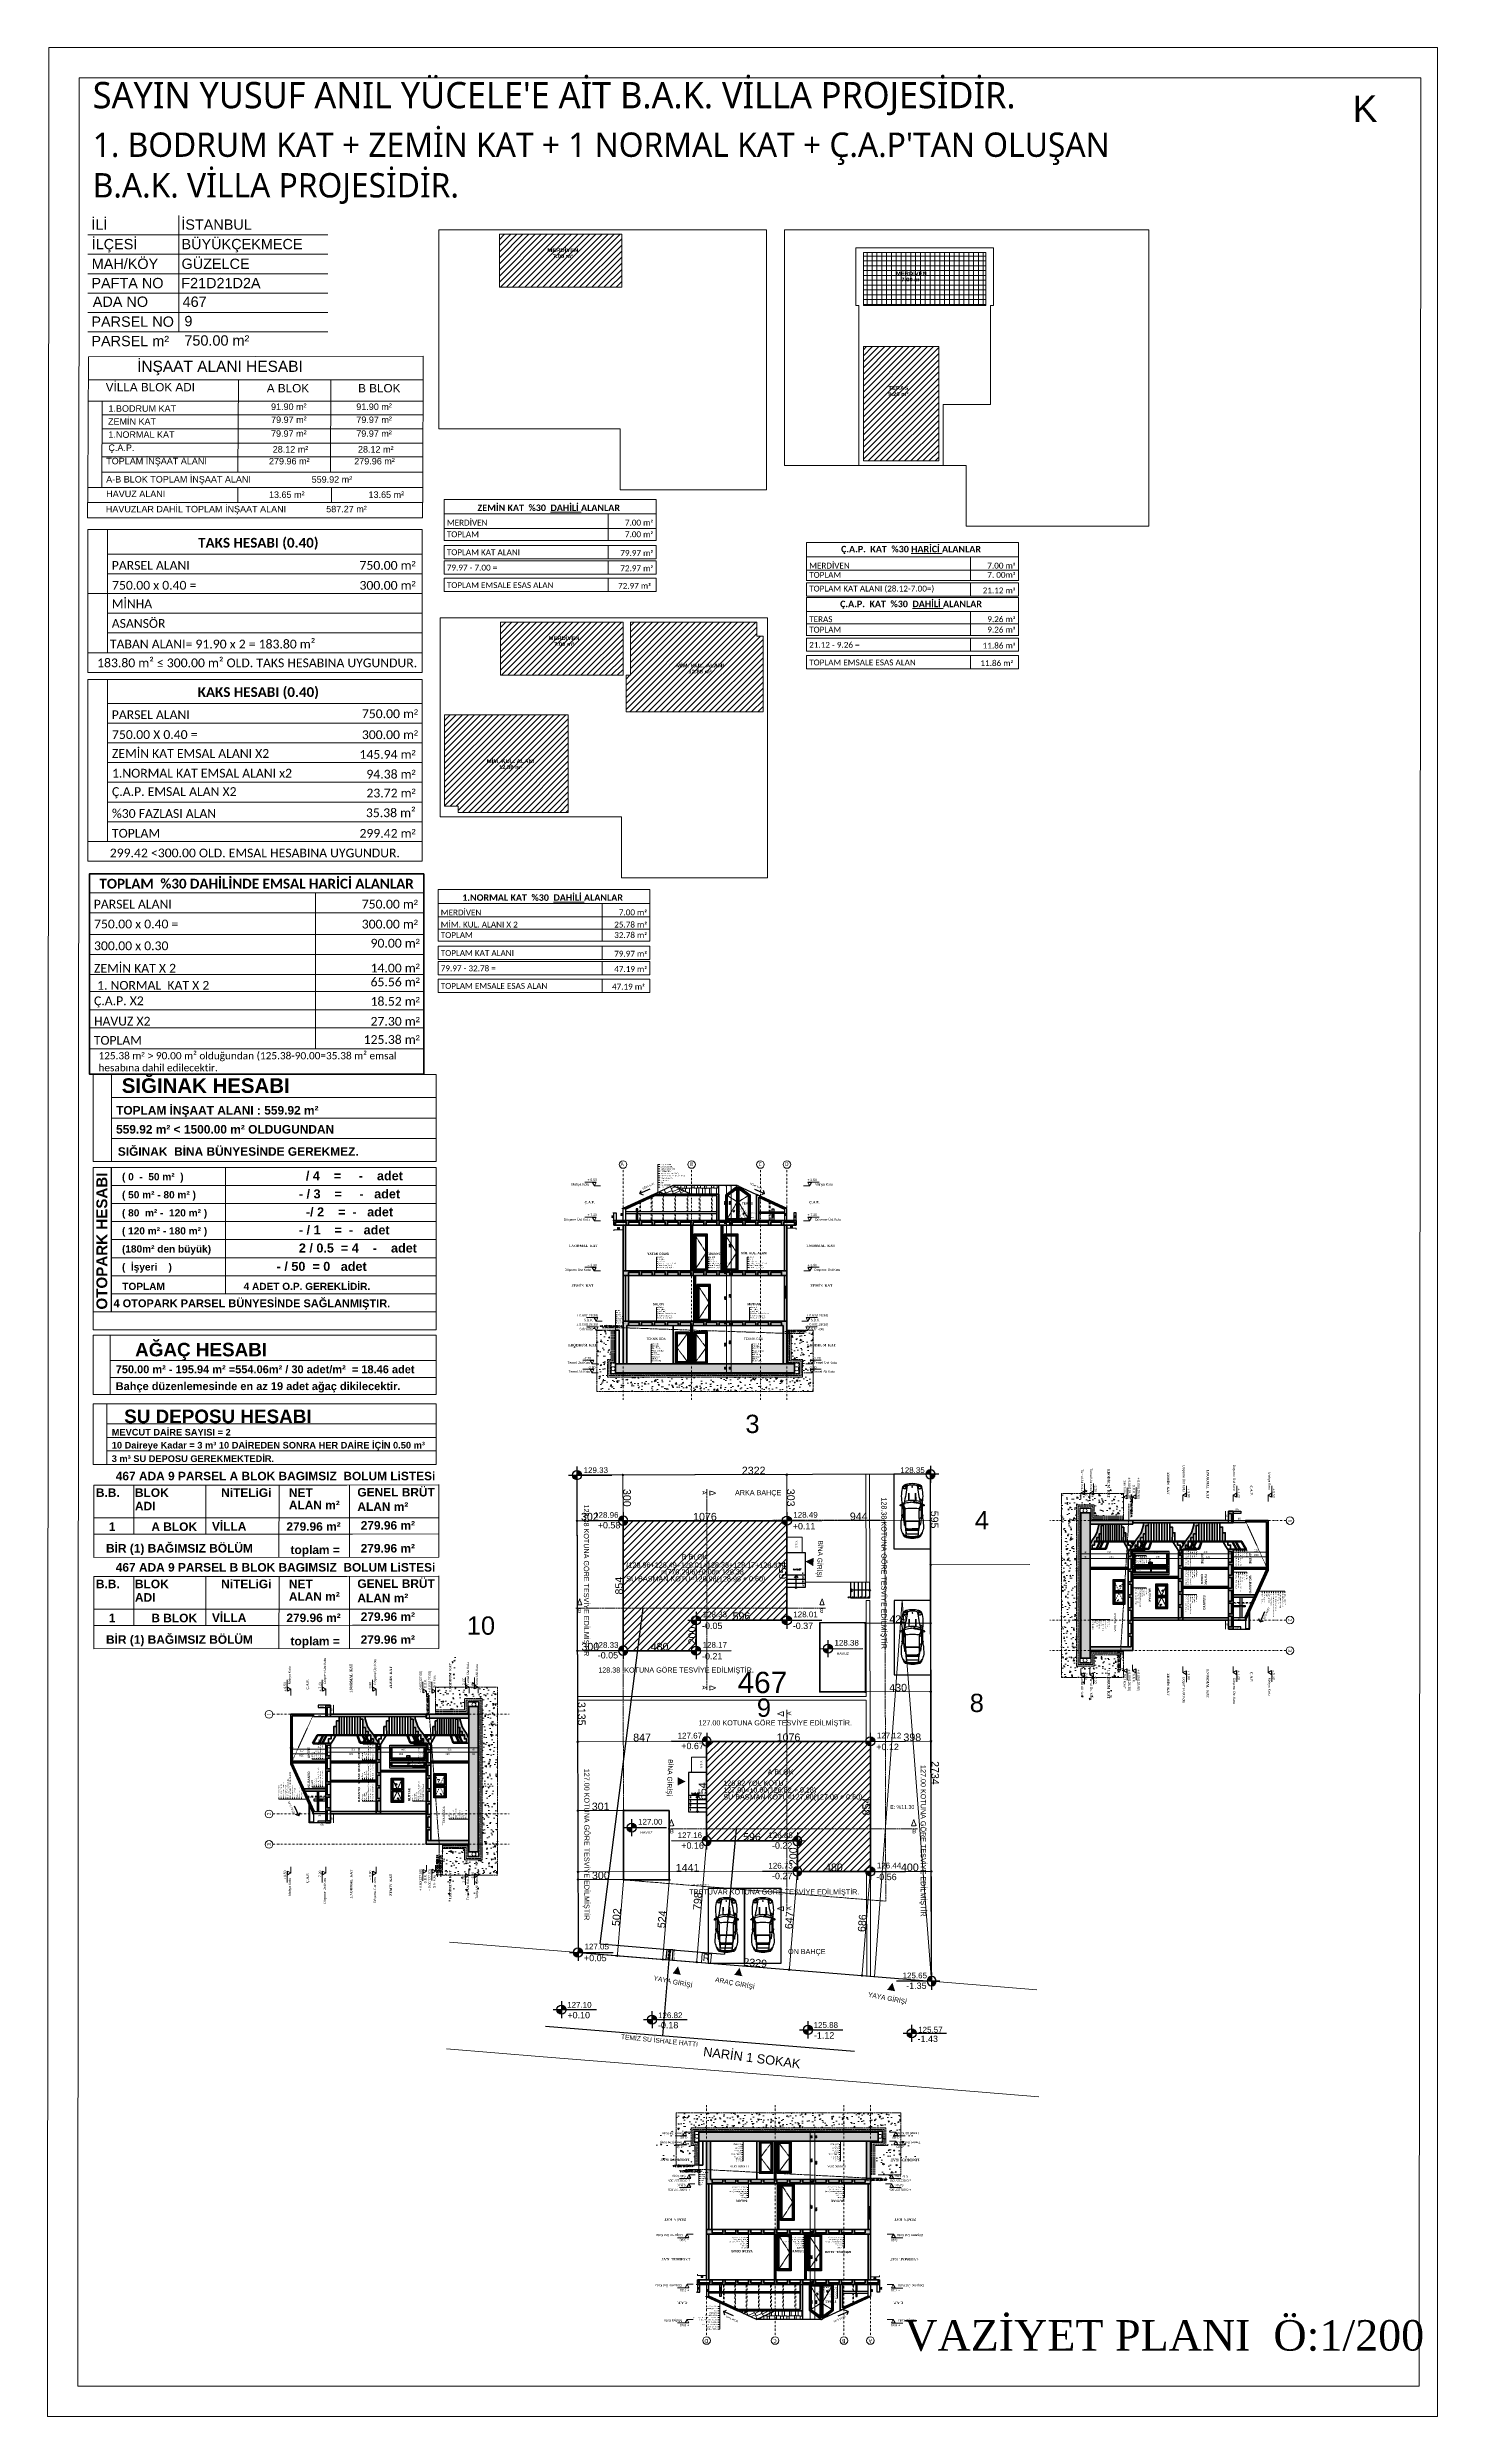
# Model space of a CAD drawing. Header units: millimetres. Extents: x 14753 to 45183, y 5640 to 19518.
# Drawn here: x 15694 to 17977, y 10427 to 14317 of the extents above; entities that cross this region are included whole.
import ezdxf

# ---------------------------------------------------------------- set-up
doc = ezdxf.new("R2010")
doc.units = ezdxf.units.MM
for name, pattern in [('ACAD_ISO02W100', [15, 12, -3]), ('ACAD_ISO07W100', [3, 0, -3]), ('DASHDOT', [25.4, 12.7, -6.35, 0, -6.35]), ('DOT', [0.25, 0, -0.25]), ('DUZ', [0]), ('HIDDEN', [0.375, 0.25, -0.125])]:
    doc.linetypes.add(name, pattern=pattern)
for name, color, linetype, lineweight in [('A Antet', 35, 'Continuous', 18), ('ADANO', 151, 'Continuous', 0), ('AKS', 251, 'DASHDOT', 0), ('CERCEVE', 66, 'Continuous', 0), ('DETAY', 171, 'Continuous', 0), ('Duvar', 1, 'Continuous', 50), ('DUVAR_0.30_gkhn', 7, 'DUZ', 30), ('Görüneyen', 250, 'HIDDEN', 0), ('İMARSINIRI', 7, 'Continuous', 0), ('k aks', 44, 'DASHDOT', 18), ('k duvar', 255, 'Continuous', 50), ('K GÖRÜNÜŞ ARKA', 133, 'Continuous', 25), ('k ic olcu', 254, 'Continuous', 18), ('k kot', 31, 'Continuous', 20), ('k merdiven', 41, 'Continuous', 25), ('k pencere', 4, 'Continuous', 25), ('k tarama', 252, 'Continuous', 9), ('k yazi', 253, 'Continuous', 15), ('KAKS', 220, 'Continuous', 5), ('kesiklii çizgi', 244, 'ACAD_ISO02W100', 5), ('Kolon', 30, 'Continuous', 50), ('korkuluk', 6, 'Continuous', 40), ('NKOT', 1, 'Continuous', 0), ('PARSEL_NO', 1, 'Continuous', 0), ('PARSELNOKTA', 30, 'Continuous', 0), ('RÖP_KESINLIHKAB', 6, 'Continuous', 0), ('SEMBOL', 1, 'Continuous', 0), ('TEF.', 252, 'Continuous', 9), ('TEFRİŞ', 63, 'Continuous', 18), ('YAZI', 1, 'Continuous', 0), ('YAZI_PARSEL_NO', 13, 'Continuous', 0)]:
    doc.layers.add(name, color=color, linetype=linetype, lineweight=lineweight)
for name, color, linetype in [('A_50_DİM', 2, 'Continuous'), ('a_p1_enince', 1, 'Continuous'), ('A_TXT_25_F', 160, 'Continuous'), ('Dış Ölçü', 3, 'Continuous'), ('KADAS', 1, 'Continuous'), ('merdivenn', 20, 'Continuous'), ('pencere', 2, 'Continuous'), ('Standart', 7, 'Continuous'), ('tefriş', 140, 'Continuous'), ('YAzı', 7, 'Continuous')]:
    doc.layers.add(name, color=color, linetype=linetype)
doc.styles.add('MtXpl_Segoe_UI', font='segoeui.ttf')
doc.styles.add('OLCU', font='romans.shx')
doc.styles.add('olcu 50', font='simplxtw.shx', dxfattribs={"width": 0.8, "height": 10})
doc.styles.add('PAFTA', font='arialbd.ttf')
doc.styles.get("Standard").update_dxf_attribs({"font": 'arial.ttf'})
doc.styles.add('style1', font='arial.ttf', dxfattribs={"height": 10})
doc.styles.add('TXT', font='arial.ttf')
doc.styles.add('Vaziyet Yazı', font='bgothm.ttf', dxfattribs={"height": 25})
doc.dimstyles.new('Copy of VAZİYET', dxfattribs={"dimtxt": 50, "dimasz": 10, "dimexe": 1.25, "dimexo": 0.625, "dimgap": 1, "dimtad": 1, "dimdec": 0, "dimtxsty": 'TXT', "dimblk": 'DOTBLANK', "dimcen": 10, "dimadec": 0, "dimazin": 0, "dimtfac": 1, "dimtdec": 0, "dimtmove": 0, "dimatfit": 3, "dimldrblk": 'DOTBLANK', "dimfxl": 1, "dimarcsym": 0})
doc.dimstyles.new('icölcü', dxfattribs={"dimtxt": 12, "dimasz": 5, "dimexe": 1.25, "dimexo": 0.625, "dimgap": 5, "dimtad": 1, "dimdec": 0, "dimtxsty": 'Standard', "dimblk": 'ARCHTICK', "dimcen": -10, "dimse1": 1, "dimse2": 1, "dimadec": 0, "dimazin": 0, "dimtfac": 1, "dimtdec": 0, "dimtix": 1, "dimtmove": 0, "dimatfit": 3, "dimldrblk": 'ARCHTICK', "dimfxl": 1, "dimarcsym": 0})
doc.dimstyles.new('K OLCU 100', dxfattribs={"dimscale": 40, "dimtxt": 10, "dimasz": 0.12, "dimexe": 0.2, "dimexo": 0.8, "dimgap": 0.1, "dimtad": 1, "dimdec": 0, "dimzin": 9, "dimtxsty": 'olcu 50', "dimblk": 'DOTSMALL', "dimcen": 0.5, "dimadec": 0, "dimazin": 0, "dimtfac": 1, "dimtdec": 0, "dimtix": 1, "dimtmove": 1, "dimatfit": 0, "dimldrblk": 'ORIGIN', "dimfxl": 1, "dimfxlon": 1, "dimarcsym": 0})
pattern_1 = [(0, (5200.135, 3852.9), (97.155, 45.72), [22.86, -19.05, 26.67, -11.43, 34.29, -15.24]), (0, (5222.995, 3854.804), (97.155, 45.72), [19.05, -72.39, 15.24, -22.86]), (0, (5268.715, 3850.04), (97.155, 45.72), [11.43, -118.11]), (90, (5200.135, 3852.9), (-32.385, 45.72), [43.815, -139.065]), (90, (5222.995, 3852.9), (-32.385, 45.72), [42.8625, -140.0175]), (90, (5242.045, 3852.9), (-32.385, 45.72), [40.005, -142.875]), (90, (5268.715, 3850.042), (-32.385, 45.72), [43.815, -139.065]), (90, (5280.145, 3850.042), (-32.385, 45.72), [43.815, -139.065]), (90, (5314.435, 3852.9), (-32.385, 45.72), [41.91, -140.97])]
pattern_2 = [(0, (5200.135, 1907.9), (97.155, 45.72), [22.86, -19.05, 26.67, -11.43, 34.29, -15.24]), (0, (5222.995, 1909.806), (97.155, 45.72), [19.05, -72.39, 15.24, -22.86]), (0, (5268.715, 1905.043), (97.155, 45.72), [11.43, -118.11]), (90, (5200.135, 1907.9), (-32.385, 45.72), [43.815, -139.065]), (90, (5222.995, 1907.9), (-32.385, 45.72), [42.8625, -140.0175]), (90, (5242.045, 1907.9), (-32.385, 45.72), [40.005, -142.875]), (90, (5268.715, 1905.043), (-32.385, 45.72), [43.815, -139.065]), (90, (5280.145, 1905.043), (-32.385, 45.72), [43.815, -139.065]), (90, (5314.435, 1907.9), (-32.385, 45.72), [41.91, -140.97])]

# ---------------------------------------------------------------- blocks, each defined once
blk = doc.blocks.new('KESİT')
at = {"layer": 'kesiklii çizgi', "color": 3}
for p, q in [((381040, 4552600), (381000, 4552585)), ((381000, 4552585), (381040, 4552570)), ((381060, 4552610), (381060, 4551290)), ((380281, 4551829), (381920, 4551829)), ((380303, 4551890), (380288, 4551850)), ((380318, 4551850), (380303, 4551890)), ((381895, 4551890), (381880, 4551850)), ((381910, 4551850), (381895, 4551890)), ((381040, 4551320), (381000, 4551305)), ((381000, 4551305), (381040, 4551290))]:
    blk.add_line(p, q, dxfattribs=at)
for points in [[(381040, 4552570), (381040, 4552600)], [(380288, 4551850), (380318, 4551850)], [(381880, 4551850), (381910, 4551850)], [(381040, 4551290), (381040, 4551320)]]:
    blk.add_lwpolyline(points, dxfattribs=at)
for p in [(381090, 4552575), (381090, 4551295)]:
    blk.add_text('A', height=27, rotation=90, dxfattribs=at).set_placement(p)
for p in [(380293, 4551800), (381885, 4551800)]:
    blk.add_text('B', height=27, dxfattribs=at).set_placement(p)
blk = doc.blocks.new('GHFJ')
at = {"layer": 'KADAS', "ltscale": 50}
h = blk.add_hatch(color=6, dxfattribs=at)
h.dxf.hatch_style = 1
h.paths.add_polyline_path([(253553, 29982, 0.414001), (253583, 29952), (253583, 29982)])
h = blk.add_hatch(color=6, dxfattribs=at)
h.dxf.hatch_style = 1
h.paths.add_polyline_path([(253583, 29982), (253613, 29982, 0.414936), (253583, 30012)])
at = {"layer": 'KADAS', "color": 6, "ltscale": 50}
for p, q in [((253583, 30038), (253583, 29926)), ((253528, 29982), (253813, 29982))]:
    blk.add_line(p, q, dxfattribs=at)
blk.add_circle((253583, 29982), 30, dxfattribs=at)
blk = doc.blocks.new('_DOTBLANK')
at = {"color": 0, "linetype": 'ByBlock'}
blk.add_line((-0.5, 0), (-1, 0), dxfattribs=at)
blk.add_circle((0, 0), 0.5, dxfattribs=at)
blk = doc.blocks.new('*D756')
at = {"layer": 'Defpoints', "color": 0, "transparency": 16777216}
for p in [(5666, 15043), (7988, 15049), (7988, 15049)]:
    blk.add_point(p, dxfattribs=at)
at = {"layer": 'k ic olcu', "color": 0, "lineweight": -2, "transparency": 16777216}
for p, q in [((5666, 15043), (5666, 15042)), ((5676, 15043), (7978, 15049)), ((7988, 15048), (7988, 15047))]:
    blk.add_line(p, q, dxfattribs=at)
at = {"layer": 'k ic olcu', "color": 0, "lineweight": -2, "transparency": 16777216, "xscale": 10, "yscale": 10, "zscale": 10}
for p, rotation in [((5666, 15043), 180.1348984614891), ((7988, 15049), 0.1348984614891034)]:
    blk.add_blockref('_DOTBLANK', p, dxfattribs=dict(at, rotation=rotation))
at = {"layer": 'k ic olcu', "color": 0, "transparency": 16777216, "insert": (6827, 15073), "char_height": 50, "attachment_point": 5, "rotation": 0.1349, "style": 'TXT'}
blk.add_mtext('2322', dxfattribs=at)
blk = doc.blocks.new('*D786')
at = {"layer": 'Defpoints', "color": 0, "transparency": 16777216}
for p in [(5666, 15043), (5674, 11908), (5674, 11908)]:
    blk.add_point(p, dxfattribs=at)
at = {"layer": 'k ic olcu', "color": 0, "lineweight": -2, "transparency": 16777216}
for p, q in [((5666, 15043), (5665, 15043)), ((5666, 15033), (5674, 11918)), ((5673, 11908), (5673, 11908))]:
    blk.add_line(p, q, dxfattribs=at)
at = {"layer": 'k ic olcu', "color": 0, "lineweight": -2, "transparency": 16777216, "xscale": 10, "yscale": 10, "zscale": 10}
for p, rotation in [((5666, 15043), 90.13376459723236), ((5674, 11908), 270.1337645972324)]:
    blk.add_blockref('_DOTBLANK', p, dxfattribs=dict(at, rotation=rotation))
at = {"layer": 'k ic olcu', "color": 0, "transparency": 16777216, "insert": (5697, 13476), "char_height": 50, "attachment_point": 5, "rotation": 270.1338, "style": 'TXT'}
blk.add_mtext('3135', dxfattribs=at)
blk = doc.blocks.new('*D787')
at = {"layer": 'Defpoints', "color": 0, "transparency": 16777216}
for p in [(7990, 14453), (7995, 11720), (7995, 11720)]:
    blk.add_point(p, dxfattribs=at)
at = {"layer": 'k ic olcu', "color": 0, "lineweight": -2, "transparency": 16777216}
for p, q in [((7990, 14453), (7991, 14453)), ((7990, 14443), (7995, 11730)), ((7996, 11720), (7997, 11720))]:
    blk.add_line(p, q, dxfattribs=at)
at = {"layer": 'k ic olcu', "color": 0, "lineweight": -2, "transparency": 16777216, "xscale": 10, "yscale": 10, "zscale": 10}
for p, rotation in [((7990, 14453), 90.12163422058865), ((7995, 11720), 270.1216342205886)]:
    blk.add_blockref('_DOTBLANK', p, dxfattribs=dict(at, rotation=rotation))
at = {"layer": 'k ic olcu', "color": 0, "transparency": 16777216, "insert": (8019, 13087), "char_height": 50, "attachment_point": 5, "rotation": 270.1216, "style": 'TXT'}
blk.add_mtext('2734', dxfattribs=at)
blk = doc.blocks.new('*D788')
at = {"layer": 'Defpoints', "color": 0, "transparency": 16777216}
for p in [(7988, 15049), (7988, 15049), (7990, 14453)]:
    blk.add_point(p, dxfattribs=at)
at = {"layer": 'k ic olcu', "color": 0, "lineweight": -2, "transparency": 16777216}
for p, q in [((7990, 14463), (7988, 15039)), ((7989, 15049), (7989, 15049)), ((7990, 14453), (7991, 14453))]:
    blk.add_line(p, q, dxfattribs=at)
at = {"layer": 'k ic olcu', "color": 0, "lineweight": -2, "transparency": 16777216, "xscale": 10, "yscale": 10, "zscale": 10}
for p, rotation in [((7988, 15049), 90.13264777066036), ((7990, 14453), 270.1326477706604)]:
    blk.add_blockref('_DOTBLANK', p, dxfattribs=dict(at, rotation=rotation))
at = {"layer": 'k ic olcu', "color": 0, "transparency": 16777216, "insert": (8015, 14751), "char_height": 50, "attachment_point": 5, "rotation": 270.1326, "style": 'TXT'}
blk.add_mtext('595', dxfattribs=at)
blk = doc.blocks.new('*D789')
at = {"layer": 'Defpoints', "color": 0, "transparency": 16777216}
for p in [(5674, 11908), (5674, 11908), (7995, 11720)]:
    blk.add_point(p, dxfattribs=at)
at = {"layer": 'k ic olcu', "color": 0, "lineweight": -2, "transparency": 16777216}
for p, q in [((5674, 11909), (5674, 11909)), ((7985, 11720), (5684, 11907)), ((7995, 11720), (7996, 11721))]:
    blk.add_line(p, q, dxfattribs=at)
at = {"layer": 'k ic olcu', "color": 0, "lineweight": -2, "transparency": 16777216, "xscale": 10, "yscale": 10, "zscale": 10}
for p, rotation in [((5674, 11908), 175.3560033743038), ((7995, 11720), 355.3560033743038)]:
    blk.add_blockref('_DOTBLANK', p, dxfattribs=dict(at, rotation=rotation))
at = {"layer": 'k ic olcu', "color": 0, "transparency": 16777216, "insert": (6837, 11840), "char_height": 50, "attachment_point": 5, "rotation": 355.356, "style": 'TXT'}
blk.add_mtext('2329', dxfattribs=at)
blk = doc.blocks.new('*D757')
at = {"layer": 'Defpoints', "color": 0, "transparency": 16777216}
for p in [(6518, 13294), (6518, 12640), (6518, 12640)]:
    blk.add_point(p, dxfattribs=at)
at = {"layer": 'k ic olcu', "color": 0, "lineweight": -2, "transparency": 16777216}
for p, q in [((6518, 13294), (6519, 13294)), ((6518, 13284), (6518, 12650)), ((6518, 12640), (6519, 12640))]:
    blk.add_line(p, q, dxfattribs=at)
at = {"layer": 'k ic olcu', "color": 0, "lineweight": -2, "transparency": 16777216, "xscale": 10, "yscale": 10, "zscale": 10}
for p, rotation in [((6518, 13294), 90), ((6518, 12640), 270)]:
    blk.add_blockref('_DOTBLANK', p, dxfattribs=dict(at, rotation=rotation))
at = {"layer": 'k ic olcu', "color": 0, "transparency": 16777216, "insert": (6491, 12967), "char_height": 50, "attachment_point": 5, "rotation": 90, "style": 'TXT'}
blk.add_mtext('654', dxfattribs=at)
blk = doc.blocks.new('*D758')
at = {"layer": 'Defpoints', "color": 0, "transparency": 16777216}
for p in [(6518, 13294), (7594, 13294), (7594, 13294)]:
    blk.add_point(p, dxfattribs=at)
at = {"layer": 'k ic olcu', "color": 0, "lineweight": -2, "transparency": 16777216}
for p, q in [((6518, 13295), (6518, 13296)), ((6528, 13294), (7584, 13294)), ((7594, 13295), (7594, 13296))]:
    blk.add_line(p, q, dxfattribs=at)
at = {"layer": 'k ic olcu', "color": 0, "lineweight": -2, "transparency": 16777216, "xscale": 10, "yscale": 10, "zscale": 10, "rotation": 180}
blk.add_blockref('_DOTBLANK', (6518, 13294), dxfattribs=at)
at = {"layer": 'k ic olcu', "color": 0, "lineweight": -2, "transparency": 16777216, "xscale": 10, "yscale": 10, "zscale": 10}
blk.add_blockref('_DOTBLANK', (7594, 13294), dxfattribs=at)
at = {"layer": 'k ic olcu', "color": 0, "transparency": 16777216, "insert": (7056, 13321), "char_height": 50, "attachment_point": 5, "style": 'TXT'}
blk.add_mtext('1076', dxfattribs=at)
blk = doc.blocks.new('*D759')
at = {"layer": 'Defpoints', "color": 0, "transparency": 16777216}
for p in [(7594, 13294), (7594, 12440), (7594, 12440)]:
    blk.add_point(p, dxfattribs=at)
at = {"layer": 'k ic olcu', "color": 0, "lineweight": -2, "transparency": 16777216}
for p, q in [((7594, 13294), (7595, 13294)), ((7594, 13284), (7594, 12450)), ((7594, 12440), (7595, 12440))]:
    blk.add_line(p, q, dxfattribs=at)
at = {"layer": 'k ic olcu', "color": 0, "lineweight": -2, "transparency": 16777216, "xscale": 10, "yscale": 10, "zscale": 10}
for p, rotation in [((7594, 13294), 90), ((7594, 12440), 270)]:
    blk.add_blockref('_DOTBLANK', p, dxfattribs=dict(at, rotation=rotation))
at = {"layer": 'k ic olcu', "color": 0, "transparency": 16777216, "insert": (7567, 12867), "char_height": 50, "attachment_point": 5, "rotation": 90, "style": 'TXT'}
blk.add_mtext('854', dxfattribs=at)
blk = doc.blocks.new('*D760')
at = {"layer": 'Defpoints', "color": 0, "transparency": 16777216}
for p in [(7114, 12440), (7114, 12440), (7594, 12440)]:
    blk.add_point(p, dxfattribs=at)
at = {"layer": 'k ic olcu', "color": 0, "lineweight": -2, "transparency": 16777216}
for p, q in [((7114, 12441), (7114, 12442)), ((7584, 12440), (7124, 12440)), ((7594, 12441), (7594, 12442))]:
    blk.add_line(p, q, dxfattribs=at)
at = {"layer": 'k ic olcu', "color": 0, "lineweight": -2, "transparency": 16777216, "xscale": 10, "yscale": 10, "zscale": 10, "rotation": 180}
blk.add_blockref('_DOTBLANK', (7114, 12440), dxfattribs=at)
at = {"layer": 'k ic olcu', "color": 0, "lineweight": -2, "transparency": 16777216, "xscale": 10, "yscale": 10, "zscale": 10}
blk.add_blockref('_DOTBLANK', (7594, 12440), dxfattribs=at)
at = {"layer": 'k ic olcu', "color": 0, "transparency": 16777216, "insert": (7354, 12467), "char_height": 50, "attachment_point": 5, "style": 'TXT'}
blk.add_mtext('480', dxfattribs=at)
blk = doc.blocks.new('*D761')
at = {"layer": 'Defpoints', "color": 0, "transparency": 16777216}
for p in [(7114, 12640), (7114, 12440), (7114, 12440)]:
    blk.add_point(p, dxfattribs=at)
at = {"layer": 'k ic olcu', "color": 0, "lineweight": -2, "transparency": 16777216}
for p, q in [((7114, 12640), (7115, 12640)), ((7114, 12630), (7114, 12450)), ((7114, 12440), (7115, 12440))]:
    blk.add_line(p, q, dxfattribs=at)
at = {"layer": 'k ic olcu', "color": 0, "lineweight": -2, "transparency": 16777216, "xscale": 10, "yscale": 10, "zscale": 10}
for p, rotation in [((7114, 12640), 90), ((7114, 12440), 270)]:
    blk.add_blockref('_DOTBLANK', p, dxfattribs=dict(at, rotation=rotation))
at = {"layer": 'k ic olcu', "color": 0, "transparency": 16777216, "insert": (7087, 12540), "char_height": 50, "attachment_point": 5, "rotation": 90, "style": 'TXT'}
blk.add_mtext('200', dxfattribs=at)
blk = doc.blocks.new('*D762')
at = {"layer": 'Defpoints', "color": 0, "transparency": 16777216}
for p in [(6518, 12640), (6518, 12640), (7114, 12640)]:
    blk.add_point(p, dxfattribs=at)
at = {"layer": 'k ic olcu', "color": 0, "lineweight": -2, "transparency": 16777216}
for p, q in [((6518, 12641), (6518, 12642)), ((7104, 12640), (6528, 12640)), ((7114, 12641), (7114, 12642))]:
    blk.add_line(p, q, dxfattribs=at)
at = {"layer": 'k ic olcu', "color": 0, "lineweight": -2, "transparency": 16777216, "xscale": 10, "yscale": 10, "zscale": 10, "rotation": 180}
blk.add_blockref('_DOTBLANK', (6518, 12640), dxfattribs=at)
at = {"layer": 'k ic olcu', "color": 0, "lineweight": -2, "transparency": 16777216, "xscale": 10, "yscale": 10, "zscale": 10}
blk.add_blockref('_DOTBLANK', (7114, 12640), dxfattribs=at)
at = {"layer": 'k ic olcu', "color": 0, "transparency": 16777216, "insert": (6816, 12667), "char_height": 50, "attachment_point": 5, "style": 'TXT'}
blk.add_mtext('596', dxfattribs=at)
blk = doc.blocks.new('*D763')
at = {"layer": 'Defpoints', "color": 0, "transparency": 16777216}
for p in [(7045, 14744), (7045, 14744), (7045, 14090)]:
    blk.add_point(p, dxfattribs=at)
at = {"layer": 'k ic olcu', "color": 0, "lineweight": -2, "transparency": 16777216}
for p, q in [((7045, 14100), (7045, 14734)), ((7046, 14744), (7046, 14744)), ((7046, 14090), (7046, 14090))]:
    blk.add_line(p, q, dxfattribs=at)
at = {"layer": 'k ic olcu', "color": 0, "lineweight": -2, "transparency": 16777216, "xscale": 10, "yscale": 10, "zscale": 10}
for p, rotation in [((7045, 14744), 90), ((7045, 14090), 270)]:
    blk.add_blockref('_DOTBLANK', p, dxfattribs=dict(at, rotation=rotation))
at = {"layer": 'k ic olcu', "color": 0, "transparency": 16777216, "insert": (7019, 14417), "char_height": 50, "attachment_point": 5, "rotation": 90, "style": 'TXT'}
blk.add_mtext('654', dxfattribs=at)
blk = doc.blocks.new('*D764')
at = {"layer": 'Defpoints', "color": 0, "transparency": 16777216}
for p in [(6449, 14090), (6449, 14090), (7045, 14090)]:
    blk.add_point(p, dxfattribs=at)
at = {"layer": 'k ic olcu', "color": 0, "lineweight": -2, "transparency": 16777216}
for p, q in [((6449, 14091), (6449, 14091)), ((7035, 14090), (6459, 14090)), ((7045, 14091), (7045, 14091))]:
    blk.add_line(p, q, dxfattribs=at)
at = {"layer": 'k ic olcu', "color": 0, "lineweight": -2, "transparency": 16777216, "xscale": 10, "yscale": 10, "zscale": 10, "rotation": 180}
blk.add_blockref('_DOTBLANK', (6449, 14090), dxfattribs=at)
at = {"layer": 'k ic olcu', "color": 0, "lineweight": -2, "transparency": 16777216, "xscale": 10, "yscale": 10, "zscale": 10}
blk.add_blockref('_DOTBLANK', (7045, 14090), dxfattribs=at)
at = {"layer": 'k ic olcu', "color": 0, "transparency": 16777216, "insert": (6747, 14116), "char_height": 50, "attachment_point": 5, "style": 'TXT'}
blk.add_mtext('596', dxfattribs=at)
blk = doc.blocks.new('*D765')
at = {"layer": 'Defpoints', "color": 0, "transparency": 16777216}
for p in [(6449, 14090), (6449, 14090), (6449, 13890)]:
    blk.add_point(p, dxfattribs=at)
at = {"layer": 'k ic olcu', "color": 0, "lineweight": -2, "transparency": 16777216}
for p, q in [((6449, 13900), (6449, 14080)), ((6450, 14090), (6450, 14090)), ((6450, 13890), (6450, 13890))]:
    blk.add_line(p, q, dxfattribs=at)
at = {"layer": 'k ic olcu', "color": 0, "lineweight": -2, "transparency": 16777216, "xscale": 10, "yscale": 10, "zscale": 10}
for p, rotation in [((6449, 14090), 90), ((6449, 13890), 270)]:
    blk.add_blockref('_DOTBLANK', p, dxfattribs=dict(at, rotation=rotation))
at = {"layer": 'k ic olcu', "color": 0, "transparency": 16777216, "insert": (6423, 13990), "char_height": 50, "attachment_point": 5, "rotation": 90, "style": 'TXT'}
blk.add_mtext('200', dxfattribs=at)
blk = doc.blocks.new('*D766')
at = {"layer": 'Defpoints', "color": 0, "transparency": 16777216}
for p in [(5969, 13890), (6449, 13890), (6449, 13890)]:
    blk.add_point(p, dxfattribs=at)
at = {"layer": 'k ic olcu', "color": 0, "lineweight": -2, "transparency": 16777216}
for p, q in [((5969, 13891), (5969, 13891)), ((5979, 13890), (6439, 13890)), ((6449, 13891), (6449, 13891))]:
    blk.add_line(p, q, dxfattribs=at)
at = {"layer": 'k ic olcu', "color": 0, "lineweight": -2, "transparency": 16777216, "xscale": 10, "yscale": 10, "zscale": 10, "rotation": 180}
blk.add_blockref('_DOTBLANK', (5969, 13890), dxfattribs=at)
at = {"layer": 'k ic olcu', "color": 0, "lineweight": -2, "transparency": 16777216, "xscale": 10, "yscale": 10, "zscale": 10}
blk.add_blockref('_DOTBLANK', (6449, 13890), dxfattribs=at)
at = {"layer": 'k ic olcu', "color": 0, "transparency": 16777216, "insert": (6209, 13916), "char_height": 50, "attachment_point": 5, "style": 'TXT'}
blk.add_mtext('480', dxfattribs=at)
blk = doc.blocks.new('*D767')
at = {"layer": 'Defpoints', "color": 0, "transparency": 16777216}
for p in [(5969, 14744), (5969, 14744), (5969, 13890)]:
    blk.add_point(p, dxfattribs=at)
at = {"layer": 'k ic olcu', "color": 0, "lineweight": -2, "transparency": 16777216}
for p, q in [((5969, 13900), (5969, 14734)), ((5970, 14744), (5970, 14744)), ((5970, 13890), (5970, 13890))]:
    blk.add_line(p, q, dxfattribs=at)
at = {"layer": 'k ic olcu', "color": 0, "lineweight": -2, "transparency": 16777216, "xscale": 10, "yscale": 10, "zscale": 10}
for p, rotation in [((5969, 14744), 90), ((5969, 13890), 270)]:
    blk.add_blockref('_DOTBLANK', p, dxfattribs=dict(at, rotation=rotation))
at = {"layer": 'k ic olcu', "color": 0, "transparency": 16777216, "insert": (5943, 14317), "char_height": 50, "attachment_point": 5, "rotation": 90, "style": 'TXT'}
blk.add_mtext('854', dxfattribs=at)
blk = doc.blocks.new('*D768')
at = {"layer": 'Defpoints', "color": 0, "transparency": 16777216}
for p in [(5969, 14744), (7045, 14744), (7045, 14744)]:
    blk.add_point(p, dxfattribs=at)
at = {"layer": 'k ic olcu', "color": 0, "lineweight": -2, "transparency": 16777216}
for p, q in [((5969, 14745), (5969, 14745)), ((5979, 14744), (7035, 14744)), ((7045, 14745), (7045, 14745))]:
    blk.add_line(p, q, dxfattribs=at)
at = {"layer": 'k ic olcu', "color": 0, "lineweight": -2, "transparency": 16777216, "xscale": 10, "yscale": 10, "zscale": 10, "rotation": 180}
blk.add_blockref('_DOTBLANK', (5969, 14744), dxfattribs=at)
at = {"layer": 'k ic olcu', "color": 0, "lineweight": -2, "transparency": 16777216, "xscale": 10, "yscale": 10, "zscale": 10}
blk.add_blockref('_DOTBLANK', (7045, 14744), dxfattribs=at)
at = {"layer": 'k ic olcu', "color": 0, "transparency": 16777216, "insert": (6507, 14770), "char_height": 50, "attachment_point": 5, "style": 'TXT'}
blk.add_mtext('1076', dxfattribs=at)
blk = doc.blocks.new('*D769')
at = {"layer": 'Defpoints', "color": 0, "transparency": 16777216}
for p in [(7044, 15046), (7044, 15046), (7045, 14744)]:
    blk.add_point(p, dxfattribs=at)
at = {"layer": 'k ic olcu', "color": 0, "lineweight": -2, "transparency": 16777216}
for p, q in [((7045, 14754), (7044, 15036)), ((7045, 15046), (7046, 15046)), ((7046, 14744), (7046, 14744))]:
    blk.add_line(p, q, dxfattribs=at)
at = {"layer": 'k ic olcu', "color": 0, "lineweight": -2, "transparency": 16777216, "xscale": 10, "yscale": 10, "zscale": 10}
for p, rotation in [((7044, 15046), 90.13489846153826), ((7045, 14744), 270.1348984615383)]:
    blk.add_blockref('_DOTBLANK', p, dxfattribs=dict(at, rotation=rotation))
at = {"layer": 'k ic olcu', "color": 0, "transparency": 16777216, "insert": (7071, 14895), "char_height": 50, "attachment_point": 5, "rotation": 270.1349, "style": 'TXT'}
blk.add_mtext('303', dxfattribs=at)
blk = doc.blocks.new('*D770')
at = {"layer": 'Defpoints', "color": 0, "transparency": 16777216}
for p in [(5968, 15044), (5968, 15044), (5969, 14744)]:
    blk.add_point(p, dxfattribs=at)
at = {"layer": 'k ic olcu', "color": 0, "lineweight": -2, "transparency": 16777216}
for p, q in [((5969, 14754), (5968, 15034)), ((5969, 15044), (5970, 15044)), ((5970, 14744), (5970, 14744))]:
    blk.add_line(p, q, dxfattribs=at)
at = {"layer": 'k ic olcu', "color": 0, "lineweight": -2, "transparency": 16777216, "xscale": 10, "yscale": 10, "zscale": 10}
for p, rotation in [((5968, 15044), 90.13489846155305), ((5969, 14744), 270.1348984615531)]:
    blk.add_blockref('_DOTBLANK', p, dxfattribs=dict(at, rotation=rotation))
at = {"layer": 'k ic olcu', "color": 0, "transparency": 16777216, "insert": (5995, 14894), "char_height": 50, "attachment_point": 5, "rotation": 270.1349, "style": 'TXT'}
blk.add_mtext('300', dxfattribs=at)
blk = doc.blocks.new('*D771')
at = {"layer": 'Defpoints', "color": 0, "transparency": 16777216}
for p in [(5667, 14743), (5667, 14743), (5969, 14744)]:
    blk.add_point(p, dxfattribs=at)
at = {"layer": 'k ic olcu', "color": 0, "lineweight": -2, "transparency": 16777216}
for p, q in [((5667, 14744), (5667, 14745)), ((5959, 14744), (5677, 14743)), ((5969, 14745), (5969, 14745))]:
    blk.add_line(p, q, dxfattribs=at)
at = {"layer": 'k ic olcu', "color": 0, "lineweight": -2, "transparency": 16777216, "xscale": 10, "yscale": 10, "zscale": 10}
for p, rotation in [((5667, 14743), 180.1337645970472), ((5969, 14744), 0.1337645970471879)]:
    blk.add_blockref('_DOTBLANK', p, dxfattribs=dict(at, rotation=rotation))
at = {"layer": 'k ic olcu', "color": 0, "transparency": 16777216, "insert": (5751, 14770), "char_height": 50, "attachment_point": 5, "rotation": 0.1338, "style": 'TXT'}
blk.add_mtext('302', dxfattribs=at)
blk = doc.blocks.new('*D772')
at = {"layer": 'Defpoints', "color": 0, "transparency": 16777216}
for p in [(5669, 13889), (5669, 13889), (5969, 13890)]:
    blk.add_point(p, dxfattribs=at)
at = {"layer": 'k ic olcu', "color": 0, "lineweight": -2, "transparency": 16777216}
for p, q in [((5669, 13890), (5669, 13890)), ((5959, 13890), (5679, 13889)), ((5969, 13891), (5969, 13891))]:
    blk.add_line(p, q, dxfattribs=at)
at = {"layer": 'k ic olcu', "color": 0, "lineweight": -2, "transparency": 16777216, "xscale": 10, "yscale": 10, "zscale": 10}
for p, rotation in [((5669, 13889), 180.1337645974214), ((5969, 13890), 0.1337645974214485)]:
    blk.add_blockref('_DOTBLANK', p, dxfattribs=dict(at, rotation=rotation))
at = {"layer": 'k ic olcu', "color": 0, "transparency": 16777216, "insert": (5754, 13916), "char_height": 50, "attachment_point": 5, "rotation": 0.1338, "style": 'TXT'}
blk.add_mtext('300', dxfattribs=at)
blk = doc.blocks.new('*D773')
at = {"layer": 'Defpoints', "color": 0, "transparency": 16777216}
for p in [(7045, 14744), (7989, 14746), (7989, 14746)]:
    blk.add_point(p, dxfattribs=at)
at = {"layer": 'k ic olcu', "color": 0, "lineweight": -2, "transparency": 16777216}
for p, q in [((7045, 14745), (7045, 14745)), ((7055, 14744), (7979, 14746)), ((7989, 14747), (7989, 14747))]:
    blk.add_line(p, q, dxfattribs=at)
at = {"layer": 'k ic olcu', "color": 0, "lineweight": -2, "transparency": 16777216, "xscale": 10, "yscale": 10, "zscale": 10}
for p, rotation in [((7045, 14744), 180.1326477705948), ((7989, 14746), 0.1326477705948265)]:
    blk.add_blockref('_DOTBLANK', p, dxfattribs=dict(at, rotation=rotation))
at = {"layer": 'k ic olcu', "color": 0, "transparency": 16777216, "insert": (7517, 14772), "char_height": 50, "attachment_point": 5, "rotation": 0.1326, "style": 'TXT'}
blk.add_mtext('944', dxfattribs=at)
blk = doc.blocks.new('*D774')
at = {"layer": 'Defpoints', "color": 0, "transparency": 16777216}
for p in [(5671, 13292), (5671, 13292), (6518, 13294)]:
    blk.add_point(p, dxfattribs=at)
at = {"layer": 'k ic olcu', "color": 0, "lineweight": -2, "transparency": 16777216}
for p, q in [((5671, 13293), (5671, 13294)), ((6508, 13294), (5681, 13292)), ((6518, 13295), (6518, 13296))]:
    blk.add_line(p, q, dxfattribs=at)
at = {"layer": 'k ic olcu', "color": 0, "lineweight": -2, "transparency": 16777216, "xscale": 10, "yscale": 10, "zscale": 10}
for p, rotation in [((5671, 13292), 180.1337645970631), ((6518, 13294), 0.1337645970631751)]:
    blk.add_blockref('_DOTBLANK', p, dxfattribs=dict(at, rotation=rotation))
at = {"layer": 'k ic olcu', "color": 0, "transparency": 16777216, "insert": (6094, 13320), "char_height": 50, "attachment_point": 5, "rotation": 0.1338, "style": 'TXT'}
blk.add_mtext('847', dxfattribs=at)
blk = doc.blocks.new('*D790')
at = {"layer": 'Defpoints', "color": 0, "transparency": 16777216}
for p in [(7594, 12440), (7994, 12441), (7994, 12441)]:
    blk.add_point(p, dxfattribs=at)
at = {"layer": 'k ic olcu', "color": 0, "lineweight": -2, "transparency": 16777216}
for p, q in [((7594, 12441), (7594, 12442)), ((7604, 12440), (7984, 12441)), ((7994, 12442), (7994, 12442))]:
    blk.add_line(p, q, dxfattribs=at)
at = {"layer": 'k ic olcu', "color": 0, "lineweight": -2, "transparency": 16777216, "xscale": 10, "yscale": 10, "zscale": 10}
for p, rotation in [((7594, 12440), 180.1216342205688), ((7994, 12441), 0.1216342205687478)]:
    blk.add_blockref('_DOTBLANK', p, dxfattribs=dict(at, rotation=rotation))
at = {"layer": 'k ic olcu', "color": 0, "transparency": 16777216, "insert": (7853, 12467), "char_height": 50, "attachment_point": 5, "rotation": 0.1216, "style": 'TXT'}
blk.add_mtext('400', dxfattribs=at)
blk = doc.blocks.new('*D775')
at = {"layer": 'Defpoints', "color": 0, "transparency": 16777216}
for p in [(5673, 12437), (5673, 12437), (7114, 12440)]:
    blk.add_point(p, dxfattribs=at)
at = {"layer": 'k ic olcu', "color": 0, "lineweight": -2, "transparency": 16777216}
for p, q in [((5673, 12438), (5673, 12438)), ((7104, 12440), (5683, 12437)), ((7114, 12441), (7114, 12442))]:
    blk.add_line(p, q, dxfattribs=at)
at = {"layer": 'k ic olcu', "color": 0, "lineweight": -2, "transparency": 16777216, "xscale": 10, "yscale": 10, "zscale": 10}
for p, rotation in [((5673, 12437), 180.1337646256466), ((7114, 12440), 0.1337646256466307)]:
    blk.add_blockref('_DOTBLANK', p, dxfattribs=dict(at, rotation=rotation))
at = {"layer": 'k ic olcu', "color": 0, "transparency": 16777216, "insert": (6393, 12465), "char_height": 50, "attachment_point": 5, "rotation": 0.1338, "style": 'TXT'}
blk.add_mtext('1441', dxfattribs=at)
blk = doc.blocks.new('*D776')
at = {"layer": 'Defpoints', "color": 0, "transparency": 16777216}
for p in [(7594, 13294), (7992, 13295), (7992, 13295)]:
    blk.add_point(p, dxfattribs=at)
at = {"layer": 'k ic olcu', "color": 0, "lineweight": -2, "transparency": 16777216}
for p, q in [((7594, 13294), (7594, 13293)), ((7604, 13294), (7982, 13295)), ((7992, 13295), (7992, 13294))]:
    blk.add_line(p, q, dxfattribs=at)
at = {"layer": 'k ic olcu', "color": 0, "lineweight": -2, "transparency": 16777216, "xscale": 10, "yscale": 10, "zscale": 10}
for p, rotation in [((7594, 13294), 180.1216342206758), ((7992, 13295), 0.1216342206758562)]:
    blk.add_blockref('_DOTBLANK', p, dxfattribs=dict(at, rotation=rotation))
at = {"layer": 'k ic olcu', "color": 0, "transparency": 16777216, "insert": (7869, 13321), "char_height": 50, "attachment_point": 5, "rotation": 0.1216, "style": 'TXT'}
blk.add_mtext('398', dxfattribs=at)
blk = doc.blocks.new('_DotSmall')
at = {"color": 0, "linetype": 'ByBlock', "const_width": 0.5}
blk.add_lwpolyline([(-0.0625, 0, 1), (0.0625, 0, 1)], format="xyb", close=True, dxfattribs=at)
blk = doc.blocks.new('*D684')
at = {"layer": 'Defpoints', "color": 0, "transparency": 16777216}
for p in [(391380, 4551563), (391380, 4551563), (391380, 4551503)]:
    blk.add_point(p, dxfattribs=at)
at = {"layer": 'k ic olcu', "color": 0, "lineweight": -2, "transparency": 16777216}
for p, q in [((391380, 4551563), (391388, 4551563)), ((391380, 4551503), (391380, 4551563)), ((391380, 4551503), (391388, 4551503))]:
    blk.add_line(p, q, dxfattribs=at)
at = {"layer": 'k ic olcu', "color": 0, "lineweight": -2, "transparency": 16777216, "xscale": 4.8, "yscale": 4.8, "zscale": 4.8}
for p, rotation in [((391380, 4551563), 90), ((391380, 4551503), 270)]:
    blk.add_blockref('_DotSmall', p, dxfattribs=dict(at, rotation=rotation))
at = {"layer": 'k ic olcu', "color": 0, "transparency": 16777216, "insert": (391371, 4551533), "char_height": 10, "attachment_point": 5, "rotation": 90, "style": 'olcu 50'}
blk.add_mtext('60', dxfattribs=at)
blk = doc.blocks.new('_Origin')
at = {"color": 0, "linetype": 'ByBlock', "lineweight": -2}
blk.add_line((0, 0), (-1, 0), dxfattribs=at)
blk.add_circle((0, 0), 0.5, dxfattribs=at)
blk = doc.blocks.new('*D685')
at = {"layer": 'Defpoints', "color": 0, "transparency": 16777216}
for p in [(391380, 4551843), (391380, 4551843), (391380, 4551563)]:
    blk.add_point(p, dxfattribs=at)
at = {"layer": 'k ic olcu', "color": 0, "lineweight": -2, "transparency": 16777216}
for p, q in [((391380, 4551843), (391388, 4551843)), ((391380, 4551563), (391380, 4551843)), ((391380, 4551563), (391388, 4551563))]:
    blk.add_line(p, q, dxfattribs=at)
at = {"layer": 'k ic olcu', "color": 0, "lineweight": -2, "transparency": 16777216, "xscale": 4.8, "yscale": 4.8, "zscale": 4.8}
for p, rotation in [((391380, 4551843), 90), ((391380, 4551563), 270)]:
    blk.add_blockref('_DotSmall', p, dxfattribs=dict(at, rotation=rotation))
at = {"layer": 'k ic olcu', "color": 0, "transparency": 16777216, "insert": (391371, 4551703), "char_height": 10, "attachment_point": 5, "rotation": 90, "style": 'olcu 50'}
blk.add_mtext('280', dxfattribs=at)
blk = doc.blocks.new('*D686')
at = {"layer": 'Defpoints', "color": 0, "transparency": 16777216}
for p in [(391380, 4552173), (391380, 4552173), (391380, 4551843)]:
    blk.add_point(p, dxfattribs=at)
at = {"layer": 'k ic olcu', "color": 0, "lineweight": -2, "transparency": 16777216}
for p, q in [((391380, 4552173), (391388, 4552173)), ((391380, 4551843), (391380, 4552173)), ((391380, 4551843), (391388, 4551843))]:
    blk.add_line(p, q, dxfattribs=at)
at = {"layer": 'k ic olcu', "color": 0, "lineweight": -2, "transparency": 16777216, "xscale": 4.8, "yscale": 4.8, "zscale": 4.8}
for p, rotation in [((391380, 4552173), 90), ((391380, 4551843), 270)]:
    blk.add_blockref('_DotSmall', p, dxfattribs=dict(at, rotation=rotation))
at = {"layer": 'k ic olcu', "color": 0, "transparency": 16777216, "insert": (391371, 4552008), "char_height": 10, "attachment_point": 5, "rotation": 90, "style": 'olcu 50'}
blk.add_mtext('330', dxfattribs=at)
blk = doc.blocks.new('*D687')
at = {"layer": 'Defpoints', "color": 0, "transparency": 16777216}
for p in [(391380, 4552503), (391380, 4552503), (391380, 4552173)]:
    blk.add_point(p, dxfattribs=at)
at = {"layer": 'k ic olcu', "color": 0, "lineweight": -2, "transparency": 16777216}
for p, q in [((391380, 4552503), (391388, 4552503)), ((391380, 4552173), (391380, 4552503)), ((391380, 4552173), (391388, 4552173))]:
    blk.add_line(p, q, dxfattribs=at)
at = {"layer": 'k ic olcu', "color": 0, "lineweight": -2, "transparency": 16777216, "xscale": 4.8, "yscale": 4.8, "zscale": 4.8}
for p, rotation in [((391380, 4552503), 90), ((391380, 4552173), 270)]:
    blk.add_blockref('_DotSmall', p, dxfattribs=dict(at, rotation=rotation))
at = {"layer": 'k ic olcu', "color": 0, "transparency": 16777216, "insert": (391371, 4552338), "char_height": 10, "attachment_point": 5, "rotation": 90, "style": 'olcu 50'}
blk.add_mtext('330', dxfattribs=at)
blk = doc.blocks.new('*D688')
at = {"layer": 'Defpoints', "color": 0, "transparency": 16777216}
for p in [(391380, 4552732), (391380, 4552732), (391380, 4552503)]:
    blk.add_point(p, dxfattribs=at)
at = {"layer": 'k ic olcu', "color": 0, "lineweight": -2, "transparency": 16777216}
for p, q in [((391380, 4552732), (391388, 4552732)), ((391380, 4552503), (391380, 4552732)), ((391380, 4552503), (391388, 4552503))]:
    blk.add_line(p, q, dxfattribs=at)
at = {"layer": 'k ic olcu', "color": 0, "lineweight": -2, "transparency": 16777216, "xscale": 4.8, "yscale": 4.8, "zscale": 4.8}
for p, rotation in [((391380, 4552732), 90), ((391380, 4552503), 270)]:
    blk.add_blockref('_DotSmall', p, dxfattribs=dict(at, rotation=rotation))
at = {"layer": 'k ic olcu', "color": 0, "transparency": 16777216, "insert": (391371, 4552618), "char_height": 10, "attachment_point": 5, "rotation": 90, "style": 'olcu 50'}
blk.add_mtext('229', dxfattribs=at)
blk = doc.blocks.new('*D689')
at = {"layer": 'Defpoints', "color": 0, "transparency": 16777216}
for p in [(391410, 4552732), (391410, 4552503), (391410, 4552503)]:
    blk.add_point(p, dxfattribs=at)
at = {"layer": 'k ic olcu', "color": 0, "lineweight": -2, "transparency": 16777216}
for p, q in [((391410, 4552732), (391418, 4552732)), ((391410, 4552732), (391410, 4552503)), ((391410, 4552503), (391418, 4552503))]:
    blk.add_line(p, q, dxfattribs=at)
at = {"layer": 'k ic olcu', "color": 0, "lineweight": -2, "transparency": 16777216, "xscale": 4.8, "yscale": 4.8, "zscale": 4.8}
for p, rotation in [((391410, 4552732), 90), ((391410, 4552503), 270)]:
    blk.add_blockref('_DotSmall', p, dxfattribs=dict(at, rotation=rotation))
at = {"layer": 'k ic olcu', "color": 0, "transparency": 16777216, "insert": (391401, 4552618), "char_height": 10, "attachment_point": 5, "rotation": 90, "style": 'olcu 50'}
blk.add_mtext('229', dxfattribs=at)
blk = doc.blocks.new('*D690')
at = {"layer": 'Defpoints', "color": 0, "transparency": 16777216}
for p in [(391410, 4552503), (391410, 4552473), (391410, 4552473)]:
    blk.add_point(p, dxfattribs=at)
at = {"layer": 'k ic olcu', "color": 0, "lineweight": -2, "transparency": 16777216}
for p, q in [((391410, 4552503), (391418, 4552503)), ((391410, 4552503), (391410, 4552473)), ((391410, 4552473), (391418, 4552473))]:
    blk.add_line(p, q, dxfattribs=at)
at = {"layer": 'k ic olcu', "color": 0, "lineweight": -2, "transparency": 16777216, "xscale": 4.8, "yscale": 4.8, "zscale": 4.8}
for p, rotation in [((391410, 4552503), 90), ((391410, 4552473), 270)]:
    blk.add_blockref('_DotSmall', p, dxfattribs=dict(at, rotation=rotation))
at = {"layer": 'k ic olcu', "color": 0, "transparency": 16777216, "insert": (391401, 4552488), "char_height": 10, "attachment_point": 5, "rotation": 90, "style": 'olcu 50'}
blk.add_mtext('30', dxfattribs=at)
blk = doc.blocks.new('*D691')
at = {"layer": 'Defpoints', "color": 0, "transparency": 16777216}
for p in [(391410, 4552473), (391410, 4552173), (391410, 4552173)]:
    blk.add_point(p, dxfattribs=at)
at = {"layer": 'k ic olcu', "color": 0, "lineweight": -2, "transparency": 16777216}
for p, q in [((391410, 4552473), (391418, 4552473)), ((391410, 4552473), (391410, 4552173)), ((391410, 4552173), (391418, 4552173))]:
    blk.add_line(p, q, dxfattribs=at)
at = {"layer": 'k ic olcu', "color": 0, "lineweight": -2, "transparency": 16777216, "xscale": 4.8, "yscale": 4.8, "zscale": 4.8}
for p, rotation in [((391410, 4552473), 90), ((391410, 4552173), 270)]:
    blk.add_blockref('_DotSmall', p, dxfattribs=dict(at, rotation=rotation))
at = {"layer": 'k ic olcu', "color": 0, "transparency": 16777216, "insert": (391401, 4552323), "char_height": 10, "attachment_point": 5, "rotation": 90, "style": 'olcu 50'}
blk.add_mtext('300', dxfattribs=at)
blk = doc.blocks.new('*D692')
at = {"layer": 'Defpoints', "color": 0, "transparency": 16777216}
for p in [(391410, 4552173), (391410, 4552143), (391410, 4552143)]:
    blk.add_point(p, dxfattribs=at)
at = {"layer": 'k ic olcu', "color": 0, "lineweight": -2, "transparency": 16777216}
for p, q in [((391410, 4552173), (391418, 4552173)), ((391410, 4552173), (391410, 4552143)), ((391410, 4552143), (391418, 4552143))]:
    blk.add_line(p, q, dxfattribs=at)
at = {"layer": 'k ic olcu', "color": 0, "lineweight": -2, "transparency": 16777216, "xscale": 4.8, "yscale": 4.8, "zscale": 4.8}
for p, rotation in [((391410, 4552173), 90), ((391410, 4552143), 270)]:
    blk.add_blockref('_DotSmall', p, dxfattribs=dict(at, rotation=rotation))
at = {"layer": 'k ic olcu', "color": 0, "transparency": 16777216, "insert": (391401, 4552158), "char_height": 10, "attachment_point": 5, "rotation": 90, "style": 'olcu 50'}
blk.add_mtext('30', dxfattribs=at)
blk = doc.blocks.new('*D693')
at = {"layer": 'Defpoints', "color": 0, "transparency": 16777216}
for p in [(391410, 4552143), (391410, 4551843), (391410, 4551843)]:
    blk.add_point(p, dxfattribs=at)
at = {"layer": 'k ic olcu', "color": 0, "lineweight": -2, "transparency": 16777216}
for p, q in [((391410, 4552143), (391418, 4552143)), ((391410, 4552143), (391410, 4551843)), ((391410, 4551843), (391418, 4551843))]:
    blk.add_line(p, q, dxfattribs=at)
at = {"layer": 'k ic olcu', "color": 0, "lineweight": -2, "transparency": 16777216, "xscale": 4.8, "yscale": 4.8, "zscale": 4.8}
for p, rotation in [((391410, 4552143), 90), ((391410, 4551843), 270)]:
    blk.add_blockref('_DotSmall', p, dxfattribs=dict(at, rotation=rotation))
at = {"layer": 'k ic olcu', "color": 0, "transparency": 16777216, "insert": (391401, 4551993), "char_height": 10, "attachment_point": 5, "rotation": 90, "style": 'olcu 50'}
blk.add_mtext('300', dxfattribs=at)
blk = doc.blocks.new('*D694')
at = {"layer": 'Defpoints', "color": 0, "transparency": 16777216}
for p in [(391410, 4551843), (391410, 4551813), (391410, 4551813)]:
    blk.add_point(p, dxfattribs=at)
at = {"layer": 'k ic olcu', "color": 0, "lineweight": -2, "transparency": 16777216}
for p, q in [((391410, 4551843), (391418, 4551843)), ((391410, 4551843), (391410, 4551813)), ((391410, 4551813), (391418, 4551813))]:
    blk.add_line(p, q, dxfattribs=at)
at = {"layer": 'k ic olcu', "color": 0, "lineweight": -2, "transparency": 16777216, "xscale": 4.8, "yscale": 4.8, "zscale": 4.8}
for p, rotation in [((391410, 4551843), 90), ((391410, 4551813), 270)]:
    blk.add_blockref('_DotSmall', p, dxfattribs=dict(at, rotation=rotation))
at = {"layer": 'k ic olcu', "color": 0, "transparency": 16777216, "insert": (391401, 4551828), "char_height": 10, "attachment_point": 5, "rotation": 90, "style": 'olcu 50'}
blk.add_mtext('30', dxfattribs=at)
blk = doc.blocks.new('*D695')
at = {"layer": 'Defpoints', "color": 0, "transparency": 16777216}
for p in [(391410, 4551813), (391410, 4551563), (391410, 4551563)]:
    blk.add_point(p, dxfattribs=at)
at = {"layer": 'k ic olcu', "color": 0, "lineweight": -2, "transparency": 16777216}
for p, q in [((391410, 4551813), (391418, 4551813)), ((391410, 4551813), (391410, 4551563)), ((391410, 4551563), (391418, 4551563))]:
    blk.add_line(p, q, dxfattribs=at)
at = {"layer": 'k ic olcu', "color": 0, "lineweight": -2, "transparency": 16777216, "xscale": 4.8, "yscale": 4.8, "zscale": 4.8}
for p, rotation in [((391410, 4551813), 90), ((391410, 4551563), 270)]:
    blk.add_blockref('_DotSmall', p, dxfattribs=dict(at, rotation=rotation))
at = {"layer": 'k ic olcu', "color": 0, "transparency": 16777216, "insert": (391401, 4551688), "char_height": 10, "attachment_point": 5, "rotation": 90, "style": 'olcu 50'}
blk.add_mtext('250', dxfattribs=at)
blk = doc.blocks.new('*D696')
at = {"layer": 'Defpoints', "color": 0, "transparency": 16777216}
for p in [(391410, 4551563), (391410, 4551503), (391410, 4551503)]:
    blk.add_point(p, dxfattribs=at)
at = {"layer": 'k ic olcu', "color": 0, "lineweight": -2, "transparency": 16777216}
for p, q in [((391410, 4551563), (391418, 4551563)), ((391410, 4551563), (391410, 4551503)), ((391410, 4551503), (391418, 4551503))]:
    blk.add_line(p, q, dxfattribs=at)
at = {"layer": 'k ic olcu', "color": 0, "lineweight": -2, "transparency": 16777216, "xscale": 4.8, "yscale": 4.8, "zscale": 4.8}
for p, rotation in [((391410, 4551563), 90), ((391410, 4551503), 270)]:
    blk.add_blockref('_DotSmall', p, dxfattribs=dict(at, rotation=rotation))
at = {"layer": 'k ic olcu', "color": 0, "transparency": 16777216, "insert": (391401, 4551533), "char_height": 10, "attachment_point": 5, "rotation": 90, "style": 'olcu 50'}
blk.add_mtext('60', dxfattribs=at)
blk = doc.blocks.new('GXFFCGXFGFC')
at = {"layer": 'k yazi'}
for p, q in [((25995, 12934), (25995, 12749)), ((26007, 12934), (25995, 12934)), ((26007, 12919), (25995, 12919)), ((26007, 12904), (25995, 12904)), ((26007, 12889), (25995, 12889)), ((26007, 12874), (25995, 12874)), ((26007, 12859), (25995, 12859)), ((26007, 12845), (25995, 12845)), ((26007, 12830), (25995, 12830)), ((26007, 12815), (25995, 12815)), ((26007, 12800), (25995, 12800)), ((26007, 12785), (25995, 12785))]:
    blk.add_line(p, q, dxfattribs=at)
for s, p in [('YEŞİL KİREMİT', (26012, 12930)), ('SU IZOLASYONU', (26012, 12915)), ('AHŞAP KARKAS', (26012, 12840)), ('KAPLAMA TAHTASI', (26012, 12900)), ('SİSTEM ÇITASI', (26012, 12885)), ('ISI YALITIM (TAŞ YÜNÜ)', (26012, 12870)), ('BUHAR KESİCİ VE DENGELEYİCİ', (26012, 12855)), ('ÇATI ARASI', (26012, 12825)), ('ŞAP', (26012, 12810)), ('B.A. DÖŞEME', (26012, 12795)), ('SIVA + BOYA', (26012, 12780))]:
    blk.add_text(s, height=7.4, dxfattribs=at).set_placement(p)
blk = doc.blocks.new('*D678')
at = {"layer": 'Defpoints', "color": 0, "transparency": 16777216}
for p in [(390954, 4552553), (390954, 4552553), (390954, 4552503)]:
    blk.add_point(p, dxfattribs=at)
at = {"layer": 'k ic olcu', "color": 0, "lineweight": -2, "transparency": 16777216}
for p, q in [((390954, 4552553), (390962, 4552553)), ((390954, 4552503), (390954, 4552553)), ((390954, 4552503), (390962, 4552503))]:
    blk.add_line(p, q, dxfattribs=at)
at = {"layer": 'k ic olcu', "color": 0, "lineweight": -2, "transparency": 16777216, "xscale": 4.8, "yscale": 4.8, "zscale": 4.8}
for p, rotation in [((390954, 4552553), 90), ((390954, 4552503), 270)]:
    blk.add_blockref('_DotSmall', p, dxfattribs=dict(at, rotation=rotation))
at = {"layer": 'k ic olcu', "color": 0, "transparency": 16777216, "insert": (390945, 4552528), "char_height": 10, "attachment_point": 5, "rotation": 90, "style": 'olcu 50'}
blk.add_mtext('50', dxfattribs=at)
blk = doc.blocks.new('*D679')
at = {"layer": 'Defpoints', "color": 0, "transparency": 16777216}
for p in [(391014, 4552583), (391014, 4552583), (391014, 4552503)]:
    blk.add_point(p, dxfattribs=at)
at = {"layer": 'k ic olcu', "color": 0, "lineweight": -2, "transparency": 16777216}
for p, q in [((391014, 4552583), (391022, 4552583)), ((391014, 4552503), (391014, 4552583)), ((391014, 4552503), (391022, 4552503))]:
    blk.add_line(p, q, dxfattribs=at)
at = {"layer": 'k ic olcu', "color": 0, "lineweight": -2, "transparency": 16777216, "xscale": 4.8, "yscale": 4.8, "zscale": 4.8}
for p, rotation in [((391014, 4552583), 90), ((391014, 4552503), 270)]:
    blk.add_blockref('_DotSmall', p, dxfattribs=dict(at, rotation=rotation))
at = {"layer": 'k ic olcu', "color": 0, "transparency": 16777216, "insert": (391005, 4552543), "char_height": 10, "attachment_point": 5, "rotation": 90, "style": 'olcu 50'}
blk.add_mtext('80', dxfattribs=at)
blk = doc.blocks.new('*D680')
at = {"layer": 'Defpoints', "color": 0, "transparency": 16777216}
for p in [(390954, 4552473), (391014, 4552473), (391014, 4552453)]:
    blk.add_point(p, dxfattribs=at)
at = {"layer": 'k ic olcu', "color": 0, "lineweight": -2, "transparency": 16777216}
for p, q in [((390954, 4552453), (390954, 4552445)), ((390954, 4552453), (391014, 4552453)), ((391014, 4552453), (391014, 4552445))]:
    blk.add_line(p, q, dxfattribs=at)
at = {"layer": 'k ic olcu', "color": 0, "lineweight": -2, "transparency": 16777216, "xscale": 4.8, "yscale": 4.8, "zscale": 4.8, "rotation": 180}
blk.add_blockref('_DotSmall', (390954, 4552453), dxfattribs=at)
at = {"layer": 'k ic olcu', "color": 0, "lineweight": -2, "transparency": 16777216, "xscale": 4.8, "yscale": 4.8, "zscale": 4.8}
blk.add_blockref('_DotSmall', (391014, 4552453), dxfattribs=at)
at = {"layer": 'k ic olcu', "color": 0, "transparency": 16777216, "insert": (390984, 4552462), "char_height": 10, "attachment_point": 5, "style": 'olcu 50'}
blk.add_mtext('60', dxfattribs=at)
blk = doc.blocks.new('*D681')
at = {"layer": 'Defpoints', "color": 0, "transparency": 16777216}
for p in [(392090, 4552473), (392150, 4552473), (392150, 4552443)]:
    blk.add_point(p, dxfattribs=at)
at = {"layer": 'k ic olcu', "color": 0, "lineweight": -2, "transparency": 16777216}
for p, q in [((392090, 4552443), (392090, 4552435)), ((392090, 4552443), (392150, 4552443)), ((392150, 4552443), (392150, 4552435))]:
    blk.add_line(p, q, dxfattribs=at)
at = {"layer": 'k ic olcu', "color": 0, "lineweight": -2, "transparency": 16777216, "xscale": 4.8, "yscale": 4.8, "zscale": 4.8, "rotation": 180}
blk.add_blockref('_DotSmall', (392090, 4552443), dxfattribs=at)
at = {"layer": 'k ic olcu', "color": 0, "lineweight": -2, "transparency": 16777216, "xscale": 4.8, "yscale": 4.8, "zscale": 4.8}
blk.add_blockref('_DotSmall', (392150, 4552443), dxfattribs=at)
at = {"layer": 'k ic olcu', "color": 0, "transparency": 16777216, "insert": (392120, 4552452), "char_height": 10, "attachment_point": 5, "style": 'olcu 50'}
blk.add_mtext('60', dxfattribs=at)
blk = doc.blocks.new('*D682')
at = {"layer": 'Defpoints', "color": 0, "transparency": 16777216}
for p in [(392090, 4552583), (392090, 4552583), (392090, 4552503)]:
    blk.add_point(p, dxfattribs=at)
at = {"layer": 'k ic olcu', "color": 0, "lineweight": -2, "transparency": 16777216}
for p, q in [((392090, 4552583), (392098, 4552583)), ((392090, 4552503), (392090, 4552583)), ((392090, 4552503), (392098, 4552503))]:
    blk.add_line(p, q, dxfattribs=at)
at = {"layer": 'k ic olcu', "color": 0, "lineweight": -2, "transparency": 16777216, "xscale": 4.8, "yscale": 4.8, "zscale": 4.8}
for p, rotation in [((392090, 4552583), 90), ((392090, 4552503), 270)]:
    blk.add_blockref('_DotSmall', p, dxfattribs=dict(at, rotation=rotation))
at = {"layer": 'k ic olcu', "color": 0, "transparency": 16777216, "insert": (392081, 4552543), "char_height": 10, "attachment_point": 5, "rotation": 90, "style": 'olcu 50'}
blk.add_mtext('80', dxfattribs=at)
blk = doc.blocks.new('*D683')
at = {"layer": 'Defpoints', "color": 0, "transparency": 16777216}
for p in [(392150, 4552553), (392150, 4552553), (392150, 4552503)]:
    blk.add_point(p, dxfattribs=at)
at = {"layer": 'k ic olcu', "color": 0, "lineweight": -2, "transparency": 16777216}
for p, q in [((392150, 4552553), (392158, 4552553)), ((392150, 4552503), (392150, 4552553)), ((392150, 4552503), (392158, 4552503))]:
    blk.add_line(p, q, dxfattribs=at)
at = {"layer": 'k ic olcu', "color": 0, "lineweight": -2, "transparency": 16777216, "xscale": 4.8, "yscale": 4.8, "zscale": 4.8}
for p, rotation in [((392150, 4552553), 90), ((392150, 4552503), 270)]:
    blk.add_blockref('_DotSmall', p, dxfattribs=dict(at, rotation=rotation))
at = {"layer": 'k ic olcu', "color": 0, "transparency": 16777216, "insert": (392141, 4552528), "char_height": 10, "attachment_point": 5, "rotation": 90, "style": 'olcu 50'}
blk.add_mtext('50', dxfattribs=at)
blk = doc.blocks.new('kot1')
for p, q in [((578801, 90015), (578761, 90015)), ((578789, 90039), (578863, 90039))]:
    blk.add_line(p, q)
blk.add_lwpolyline([(578814, 90037), (578789, 90037), (578801, 90015)], close=True)
blk = doc.blocks.new('H')
at = {"layer": 'YAZI', "xscale": -1}
for p in [(971406, 4462718), (971406, 4462488), (971405, 4462158), (971417, 4461828), (971418, 4461768), (971390, 4461548), (971390, 4461488)]:
    blk.add_blockref('kot1', p, dxfattribs=at)
at = {"layer": 'YAZI'}
for s, p in [('Mahya Kotu', (392454, 4552733, 574)), ('+ 9.50', (392560, 4552764, 574)), ('+ 7.20', (392559, 4552534, 574)), ('Döşeme Üst Kotu', (392403, 4552503, 574)), ('Döşeme Üst Kotu', (392408, 4552173, 574)), ('+ 3.90', (392559, 4552204, 574)), ('+ 0.60(127.60)', (392487, 4551874, 574)), ('± 0.00(127.00)', (392487, 4551814, 574)), ('Sıfır kotu', (392506, 4551784, 574)), ('S.B.K.', (392536, 4551843, 574)), ('Temel Üst Kotu', (392427, 4551563, 574)), ('Temel Alt Kotu', (392435, 4551503, 459)), ('-2.20', (392534, 4551592, 574)), ('-2.80', (392562, 4551531, 459))]:
    blk.add_text(s, height=15.6, dxfattribs=at).set_placement(p)
at = {"layer": 'YAZI', "char_height": 15.6, "width": 230.85, "attachment_point": 2}
for s, insert in [('{\\fTimes New Roman|b1|i0|c162|p18;Ç.A.P.}', (392573, 4552632, 0)), ('{\\fTimes New Roman|b1|i0|c162|p18;1.NORMAL  KAT}', (392532, 4552345, 0)), ('{\\fTimes New Roman|b1|i0|c162|p18;ZEMİN  KAT}', (392527, 4552084, 0)), ('{\\fTimes New Roman|b1|i0|c162|p18;1.BODRUM  KAT}', (392527, 4551694, 0))]:
    blk.add_mtext(s, dxfattribs=dict(at, insert=insert))
blk = doc.blocks.new('KOT11')
at = {"layer": 'YAZI'}
for p in [(-188397, 4462717), (-188397, 4462487), (-188397, 4462157), (-188410, 4461767), (-188409, 4461827), (-188382, 4461547), (-188382, 4461487)]:
    blk.add_blockref('kot1', p, dxfattribs=at)
for s, p in [('+ 9.50', (390390, 4552763, 574)), ('Mahya Kotu', (390438, 4552733, 574)), ('+ 7.20', (390390, 4552533, 574)), ('Döşeme Üst Kotu', (390440, 4552502, 574)), ('+ 3.90', (390391, 4552203, 574)), ('Döşeme Üst Kotu', (390434, 4552172, 574)), ('+ 0.60(127.60)', (390384, 4551873, 574)), ('± 0.00(127.00)', (390384, 4551813, 574)), ('S.B.K.', (390411, 4551842, 574)), ('Sıfır kotu', (390413, 4551783, 574)), ('-2.80', (390398, 4551530, 459)), ('-2.20', (390426, 4551591, 574)), ('Temel Alt Kotu', (390427, 4551503, 459)), ('Temel Üst Kotu', (390432, 4551562, 574))]:
    blk.add_text(s, height=15.6, dxfattribs=at).set_placement(p)
at = {"layer": 'YAZI', "char_height": 15.6, "width": 230.85, "attachment_point": 2}
for s, insert in [('{\\fTimes New Roman|b1|i0|c162|p18;Ç.A.P.}', (390435, 4552631, 0)), ('{\\fTimes New Roman|b1|i0|c162|p18;1.NORMAL  KAT}', (390476, 4552345, 0)), ('{\\fTimes New Roman|b1|i0|c162|p18;ZEMİN  KAT}', (390482, 4552084, 0)), ('{\\fTimes New Roman|b1|i0|c162|p18;1.BODRUM  KAT}', (390482, 4551693, 0))]:
    blk.add_mtext(s, dxfattribs=dict(at, insert=insert))
blk = doc.blocks.new('*D974')
at = {"layer": 'Defpoints', "color": 0, "transparency": 16777216}
for p in [(391724, 4549618), (391724, 4549618), (391724, 4549558)]:
    blk.add_point(p, dxfattribs=at)
at = {"layer": 'k ic olcu', "color": 0, "lineweight": -2, "transparency": 16777216}
for p, q in [((391724, 4549618), (391716, 4549618)), ((391724, 4549558), (391724, 4549618)), ((391724, 4549558), (391716, 4549558))]:
    blk.add_line(p, q, dxfattribs=at)
at = {"layer": 'k ic olcu', "color": 0, "lineweight": -2, "transparency": 16777216, "xscale": 4.8, "yscale": 4.8, "zscale": 4.8}
for p, rotation in [((391724, 4549618), 90), ((391724, 4549558), 270)]:
    blk.add_blockref('_DotSmall', p, dxfattribs=dict(at, rotation=rotation))
at = {"layer": 'k ic olcu', "color": 0, "transparency": 16777216, "insert": (391715, 4549588), "char_height": 10, "attachment_point": 5, "rotation": 90, "style": 'olcu 50'}
blk.add_mtext('60', dxfattribs=at)
blk = doc.blocks.new('*D975')
at = {"layer": 'Defpoints', "color": 0, "transparency": 16777216}
for p in [(391724, 4549898), (391724, 4549898), (391724, 4549618)]:
    blk.add_point(p, dxfattribs=at)
at = {"layer": 'k ic olcu', "color": 0, "lineweight": -2, "transparency": 16777216}
for p, q in [((391724, 4549898), (391716, 4549898)), ((391724, 4549618), (391724, 4549898)), ((391724, 4549618), (391716, 4549618))]:
    blk.add_line(p, q, dxfattribs=at)
at = {"layer": 'k ic olcu', "color": 0, "lineweight": -2, "transparency": 16777216, "xscale": 4.8, "yscale": 4.8, "zscale": 4.8}
for p, rotation in [((391724, 4549898), 90), ((391724, 4549618), 270)]:
    blk.add_blockref('_DotSmall', p, dxfattribs=dict(at, rotation=rotation))
at = {"layer": 'k ic olcu', "color": 0, "transparency": 16777216, "insert": (391715, 4549758), "char_height": 10, "attachment_point": 5, "rotation": 90, "style": 'olcu 50'}
blk.add_mtext('280', dxfattribs=at)
blk = doc.blocks.new('*D976')
at = {"layer": 'Defpoints', "color": 0, "transparency": 16777216}
for p in [(391724, 4550228), (391724, 4550228), (391724, 4549898)]:
    blk.add_point(p, dxfattribs=at)
at = {"layer": 'k ic olcu', "color": 0, "lineweight": -2, "transparency": 16777216}
for p, q in [((391724, 4550228), (391716, 4550228)), ((391724, 4549898), (391724, 4550228)), ((391724, 4549898), (391716, 4549898))]:
    blk.add_line(p, q, dxfattribs=at)
at = {"layer": 'k ic olcu', "color": 0, "lineweight": -2, "transparency": 16777216, "xscale": 4.8, "yscale": 4.8, "zscale": 4.8}
for p, rotation in [((391724, 4550228), 90), ((391724, 4549898), 270)]:
    blk.add_blockref('_DotSmall', p, dxfattribs=dict(at, rotation=rotation))
at = {"layer": 'k ic olcu', "color": 0, "transparency": 16777216, "insert": (391715, 4550063), "char_height": 10, "attachment_point": 5, "rotation": 90, "style": 'olcu 50'}
blk.add_mtext('330', dxfattribs=at)
blk = doc.blocks.new('*D977')
at = {"layer": 'Defpoints', "color": 0, "transparency": 16777216}
for p in [(391724, 4550558), (391724, 4550558), (391724, 4550228)]:
    blk.add_point(p, dxfattribs=at)
at = {"layer": 'k ic olcu', "color": 0, "lineweight": -2, "transparency": 16777216}
for p, q in [((391724, 4550558), (391716, 4550558)), ((391724, 4550228), (391724, 4550558)), ((391724, 4550228), (391716, 4550228))]:
    blk.add_line(p, q, dxfattribs=at)
at = {"layer": 'k ic olcu', "color": 0, "lineweight": -2, "transparency": 16777216, "xscale": 4.8, "yscale": 4.8, "zscale": 4.8}
for p, rotation in [((391724, 4550558), 90), ((391724, 4550228), 270)]:
    blk.add_blockref('_DotSmall', p, dxfattribs=dict(at, rotation=rotation))
at = {"layer": 'k ic olcu', "color": 0, "transparency": 16777216, "insert": (391715, 4550393), "char_height": 10, "attachment_point": 5, "rotation": 90, "style": 'olcu 50'}
blk.add_mtext('330', dxfattribs=at)
blk = doc.blocks.new('*D960')
at = {"layer": 'Defpoints', "color": 0, "transparency": 16777216}
for p in [(391724, 4550787), (391724, 4550787), (391724, 4550558)]:
    blk.add_point(p, dxfattribs=at)
at = {"layer": 'k ic olcu', "color": 0, "lineweight": -2, "transparency": 16777216}
for p, q in [((391724, 4550787), (391716, 4550787)), ((391724, 4550558), (391724, 4550787)), ((391724, 4550558), (391716, 4550558))]:
    blk.add_line(p, q, dxfattribs=at)
at = {"layer": 'k ic olcu', "color": 0, "lineweight": -2, "transparency": 16777216, "xscale": 4.8, "yscale": 4.8, "zscale": 4.8}
for p, rotation in [((391724, 4550787), 90), ((391724, 4550558), 270)]:
    blk.add_blockref('_DotSmall', p, dxfattribs=dict(at, rotation=rotation))
at = {"layer": 'k ic olcu', "color": 0, "transparency": 16777216, "insert": (391715, 4550673), "char_height": 10, "attachment_point": 5, "rotation": 90, "style": 'olcu 50'}
blk.add_mtext('229', dxfattribs=at)
blk = doc.blocks.new('*D961')
at = {"layer": 'Defpoints', "color": 0, "transparency": 16777216}
for p in [(391694, 4550787), (391694, 4550558), (391694, 4550558)]:
    blk.add_point(p, dxfattribs=at)
at = {"layer": 'k ic olcu', "color": 0, "lineweight": -2, "transparency": 16777216}
for p, q in [((391694, 4550787), (391686, 4550787)), ((391694, 4550787), (391694, 4550558)), ((391694, 4550558), (391686, 4550558))]:
    blk.add_line(p, q, dxfattribs=at)
at = {"layer": 'k ic olcu', "color": 0, "lineweight": -2, "transparency": 16777216, "xscale": 4.8, "yscale": 4.8, "zscale": 4.8}
for p, rotation in [((391694, 4550787), 90), ((391694, 4550558), 270)]:
    blk.add_blockref('_DotSmall', p, dxfattribs=dict(at, rotation=rotation))
at = {"layer": 'k ic olcu', "color": 0, "transparency": 16777216, "insert": (391685, 4550673), "char_height": 10, "attachment_point": 5, "rotation": 90, "style": 'olcu 50'}
blk.add_mtext('229', dxfattribs=at)
blk = doc.blocks.new('*D962')
at = {"layer": 'Defpoints', "color": 0, "transparency": 16777216}
for p in [(391694, 4550558), (391694, 4550528), (391694, 4550528)]:
    blk.add_point(p, dxfattribs=at)
at = {"layer": 'k ic olcu', "color": 0, "lineweight": -2, "transparency": 16777216}
for p, q in [((391694, 4550558), (391686, 4550558)), ((391694, 4550528), (391686, 4550528)), ((391694, 4550558), (391694, 4550528))]:
    blk.add_line(p, q, dxfattribs=at)
at = {"layer": 'k ic olcu', "color": 0, "lineweight": -2, "transparency": 16777216, "xscale": 4.8, "yscale": 4.8, "zscale": 4.8}
for p, rotation in [((391694, 4550558), 90), ((391694, 4550528), 270)]:
    blk.add_blockref('_DotSmall', p, dxfattribs=dict(at, rotation=rotation))
at = {"layer": 'k ic olcu', "color": 0, "transparency": 16777216, "insert": (391685, 4550543), "char_height": 10, "attachment_point": 5, "rotation": 90, "style": 'olcu 50'}
blk.add_mtext('30', dxfattribs=at)
blk = doc.blocks.new('*D963')
at = {"layer": 'Defpoints', "color": 0, "transparency": 16777216}
for p in [(391694, 4550528), (391694, 4550228), (391694, 4550228)]:
    blk.add_point(p, dxfattribs=at)
at = {"layer": 'k ic olcu', "color": 0, "lineweight": -2, "transparency": 16777216}
for p, q in [((391694, 4550528), (391686, 4550528)), ((391694, 4550528), (391694, 4550228)), ((391694, 4550228), (391686, 4550228))]:
    blk.add_line(p, q, dxfattribs=at)
at = {"layer": 'k ic olcu', "color": 0, "lineweight": -2, "transparency": 16777216, "xscale": 4.8, "yscale": 4.8, "zscale": 4.8}
for p, rotation in [((391694, 4550528), 90), ((391694, 4550228), 270)]:
    blk.add_blockref('_DotSmall', p, dxfattribs=dict(at, rotation=rotation))
at = {"layer": 'k ic olcu', "color": 0, "transparency": 16777216, "insert": (391685, 4550378), "char_height": 10, "attachment_point": 5, "rotation": 90, "style": 'olcu 50'}
blk.add_mtext('300', dxfattribs=at)
blk = doc.blocks.new('*D964')
at = {"layer": 'Defpoints', "color": 0, "transparency": 16777216}
for p in [(391694, 4550228), (391694, 4550198), (391694, 4550198)]:
    blk.add_point(p, dxfattribs=at)
at = {"layer": 'k ic olcu', "color": 0, "lineweight": -2, "transparency": 16777216}
for p, q in [((391694, 4550228), (391686, 4550228)), ((391694, 4550228), (391694, 4550198)), ((391694, 4550198), (391686, 4550198))]:
    blk.add_line(p, q, dxfattribs=at)
at = {"layer": 'k ic olcu', "color": 0, "lineweight": -2, "transparency": 16777216, "xscale": 4.8, "yscale": 4.8, "zscale": 4.8}
for p, rotation in [((391694, 4550228), 90), ((391694, 4550198), 270)]:
    blk.add_blockref('_DotSmall', p, dxfattribs=dict(at, rotation=rotation))
at = {"layer": 'k ic olcu', "color": 0, "transparency": 16777216, "insert": (391685, 4550213), "char_height": 10, "attachment_point": 5, "rotation": 90, "style": 'olcu 50'}
blk.add_mtext('30', dxfattribs=at)
blk = doc.blocks.new('*D965')
at = {"layer": 'Defpoints', "color": 0, "transparency": 16777216}
for p in [(391694, 4550198), (391694, 4549898), (391694, 4549898)]:
    blk.add_point(p, dxfattribs=at)
at = {"layer": 'k ic olcu', "color": 0, "lineweight": -2, "transparency": 16777216}
for p, q in [((391694, 4550198), (391686, 4550198)), ((391694, 4550198), (391694, 4549898)), ((391694, 4549898), (391686, 4549898))]:
    blk.add_line(p, q, dxfattribs=at)
at = {"layer": 'k ic olcu', "color": 0, "lineweight": -2, "transparency": 16777216, "xscale": 4.8, "yscale": 4.8, "zscale": 4.8}
for p, rotation in [((391694, 4550198), 90), ((391694, 4549898), 270)]:
    blk.add_blockref('_DotSmall', p, dxfattribs=dict(at, rotation=rotation))
at = {"layer": 'k ic olcu', "color": 0, "transparency": 16777216, "insert": (391685, 4550048), "char_height": 10, "attachment_point": 5, "rotation": 90, "style": 'olcu 50'}
blk.add_mtext('300', dxfattribs=at)
blk = doc.blocks.new('*D966')
at = {"layer": 'Defpoints', "color": 0, "transparency": 16777216}
for p in [(391694, 4549898), (391694, 4549868), (391694, 4549868)]:
    blk.add_point(p, dxfattribs=at)
at = {"layer": 'k ic olcu', "color": 0, "lineweight": -2, "transparency": 16777216}
for p, q in [((391694, 4549898), (391686, 4549898)), ((391694, 4549898), (391694, 4549868)), ((391694, 4549868), (391686, 4549868))]:
    blk.add_line(p, q, dxfattribs=at)
at = {"layer": 'k ic olcu', "color": 0, "lineweight": -2, "transparency": 16777216, "xscale": 4.8, "yscale": 4.8, "zscale": 4.8}
for p, rotation in [((391694, 4549898), 90), ((391694, 4549868), 270)]:
    blk.add_blockref('_DotSmall', p, dxfattribs=dict(at, rotation=rotation))
at = {"layer": 'k ic olcu', "color": 0, "transparency": 16777216, "insert": (391685, 4549883), "char_height": 10, "attachment_point": 5, "rotation": 90, "style": 'olcu 50'}
blk.add_mtext('30', dxfattribs=at)
blk = doc.blocks.new('*D967')
at = {"layer": 'Defpoints', "color": 0, "transparency": 16777216}
for p in [(391694, 4549868), (391694, 4549618), (391694, 4549618)]:
    blk.add_point(p, dxfattribs=at)
at = {"layer": 'k ic olcu', "color": 0, "lineweight": -2, "transparency": 16777216}
for p, q in [((391694, 4549868), (391686, 4549868)), ((391694, 4549868), (391694, 4549618)), ((391694, 4549618), (391686, 4549618))]:
    blk.add_line(p, q, dxfattribs=at)
at = {"layer": 'k ic olcu', "color": 0, "lineweight": -2, "transparency": 16777216, "xscale": 4.8, "yscale": 4.8, "zscale": 4.8}
for p, rotation in [((391694, 4549868), 90), ((391694, 4549618), 270)]:
    blk.add_blockref('_DotSmall', p, dxfattribs=dict(at, rotation=rotation))
at = {"layer": 'k ic olcu', "color": 0, "transparency": 16777216, "insert": (391685, 4549743), "char_height": 10, "attachment_point": 5, "rotation": 90, "style": 'olcu 50'}
blk.add_mtext('250', dxfattribs=at)
blk = doc.blocks.new('*D968')
at = {"layer": 'Defpoints', "color": 0, "transparency": 16777216}
for p in [(391694, 4549618), (391694, 4549558), (391694, 4549558)]:
    blk.add_point(p, dxfattribs=at)
at = {"layer": 'k ic olcu', "color": 0, "lineweight": -2, "transparency": 16777216}
for p, q in [((391694, 4549618), (391686, 4549618)), ((391694, 4549618), (391694, 4549558)), ((391694, 4549558), (391686, 4549558))]:
    blk.add_line(p, q, dxfattribs=at)
at = {"layer": 'k ic olcu', "color": 0, "lineweight": -2, "transparency": 16777216, "xscale": 4.8, "yscale": 4.8, "zscale": 4.8}
for p, rotation in [((391694, 4549618), 90), ((391694, 4549558), 270)]:
    blk.add_blockref('_DotSmall', p, dxfattribs=dict(at, rotation=rotation))
at = {"layer": 'k ic olcu', "color": 0, "transparency": 16777216, "insert": (391685, 4549588), "char_height": 10, "attachment_point": 5, "rotation": 90, "style": 'olcu 50'}
blk.add_mtext('60', dxfattribs=at)
blk = doc.blocks.new('*D969')
at = {"layer": 'Defpoints', "color": 0, "transparency": 16777216}
for p in [(392150, 4550608), (392150, 4550608), (392150, 4550558)]:
    blk.add_point(p, dxfattribs=at)
at = {"layer": 'k ic olcu', "color": 0, "lineweight": -2, "transparency": 16777216}
for p, q in [((392150, 4550608), (392142, 4550608)), ((392150, 4550558), (392142, 4550558)), ((392150, 4550558), (392150, 4550608))]:
    blk.add_line(p, q, dxfattribs=at)
at = {"layer": 'k ic olcu', "color": 0, "lineweight": -2, "transparency": 16777216, "xscale": 4.8, "yscale": 4.8, "zscale": 4.8}
for p, rotation in [((392150, 4550608), 90), ((392150, 4550558), 270)]:
    blk.add_blockref('_DotSmall', p, dxfattribs=dict(at, rotation=rotation))
at = {"layer": 'k ic olcu', "color": 0, "transparency": 16777216, "insert": (392141, 4550583), "char_height": 10, "attachment_point": 5, "rotation": 90, "style": 'olcu 50'}
blk.add_mtext('50', dxfattribs=at)
blk = doc.blocks.new('*D970')
at = {"layer": 'Defpoints', "color": 0, "transparency": 16777216}
for p in [(392090, 4550638), (392090, 4550638), (392090, 4550558)]:
    blk.add_point(p, dxfattribs=at)
at = {"layer": 'k ic olcu', "color": 0, "lineweight": -2, "transparency": 16777216}
for p, q in [((392090, 4550638), (392082, 4550638)), ((392090, 4550558), (392082, 4550558)), ((392090, 4550558), (392090, 4550638))]:
    blk.add_line(p, q, dxfattribs=at)
at = {"layer": 'k ic olcu', "color": 0, "lineweight": -2, "transparency": 16777216, "xscale": 4.8, "yscale": 4.8, "zscale": 4.8}
for p, rotation in [((392090, 4550638), 90), ((392090, 4550558), 270)]:
    blk.add_blockref('_DotSmall', p, dxfattribs=dict(at, rotation=rotation))
at = {"layer": 'k ic olcu', "color": 0, "transparency": 16777216, "insert": (392081, 4550598), "char_height": 10, "attachment_point": 5, "rotation": 90, "style": 'olcu 50'}
blk.add_mtext('80', dxfattribs=at)
blk = doc.blocks.new('*D971')
at = {"layer": 'Defpoints', "color": 0, "transparency": 16777216}
for p in [(392090, 4550528), (392150, 4550528), (392090, 4550508)]:
    blk.add_point(p, dxfattribs=at)
at = {"layer": 'k ic olcu', "color": 0, "lineweight": -2, "transparency": 16777216}
for p, q in [((392090, 4550508), (392090, 4550500)), ((392150, 4550508), (392090, 4550508)), ((392150, 4550508), (392150, 4550500))]:
    blk.add_line(p, q, dxfattribs=at)
at = {"layer": 'k ic olcu', "color": 0, "lineweight": -2, "transparency": 16777216, "xscale": 4.8, "yscale": 4.8, "zscale": 4.8, "rotation": 180}
blk.add_blockref('_DotSmall', (392090, 4550508), dxfattribs=at)
at = {"layer": 'k ic olcu', "color": 0, "lineweight": -2, "transparency": 16777216, "xscale": 4.8, "yscale": 4.8, "zscale": 4.8}
blk.add_blockref('_DotSmall', (392150, 4550508), dxfattribs=at)
at = {"layer": 'k ic olcu', "color": 0, "transparency": 16777216, "insert": (392120, 4550517), "char_height": 10, "attachment_point": 5, "style": 'olcu 50'}
blk.add_mtext('60', dxfattribs=at)
blk = doc.blocks.new('*D972')
at = {"layer": 'Defpoints', "color": 0, "transparency": 16777216}
for p in [(390954, 4550528), (391014, 4550528), (390954, 4550498)]:
    blk.add_point(p, dxfattribs=at)
at = {"layer": 'k ic olcu', "color": 0, "lineweight": -2, "transparency": 16777216}
for p, q in [((390954, 4550498), (390954, 4550490)), ((391014, 4550498), (390954, 4550498)), ((391014, 4550498), (391014, 4550490))]:
    blk.add_line(p, q, dxfattribs=at)
at = {"layer": 'k ic olcu', "color": 0, "lineweight": -2, "transparency": 16777216, "xscale": 4.8, "yscale": 4.8, "zscale": 4.8, "rotation": 180}
blk.add_blockref('_DotSmall', (390954, 4550498), dxfattribs=at)
at = {"layer": 'k ic olcu', "color": 0, "lineweight": -2, "transparency": 16777216, "xscale": 4.8, "yscale": 4.8, "zscale": 4.8}
blk.add_blockref('_DotSmall', (391014, 4550498), dxfattribs=at)
at = {"layer": 'k ic olcu', "color": 0, "transparency": 16777216, "insert": (390984, 4550507), "char_height": 10, "attachment_point": 5, "style": 'olcu 50'}
blk.add_mtext('60', dxfattribs=at)
blk = doc.blocks.new('*D973')
at = {"layer": 'Defpoints', "color": 0, "transparency": 16777216}
for p in [(391014, 4550638), (391014, 4550638), (391014, 4550558)]:
    blk.add_point(p, dxfattribs=at)
at = {"layer": 'k ic olcu', "color": 0, "lineweight": -2, "transparency": 16777216}
for p, q in [((391014, 4550638), (391006, 4550638)), ((391014, 4550558), (391006, 4550558)), ((391014, 4550558), (391014, 4550638))]:
    blk.add_line(p, q, dxfattribs=at)
at = {"layer": 'k ic olcu', "color": 0, "lineweight": -2, "transparency": 16777216, "xscale": 4.8, "yscale": 4.8, "zscale": 4.8}
for p, rotation in [((391014, 4550638), 90), ((391014, 4550558), 270)]:
    blk.add_blockref('_DotSmall', p, dxfattribs=dict(at, rotation=rotation))
at = {"layer": 'k ic olcu', "color": 0, "transparency": 16777216, "insert": (391005, 4550598), "char_height": 10, "attachment_point": 5, "rotation": 90, "style": 'olcu 50'}
blk.add_mtext('80', dxfattribs=at)
blk = doc.blocks.new('*D978')
at = {"layer": 'Defpoints', "color": 0, "transparency": 16777216}
for p in [(390954, 4550608), (390954, 4550608), (390954, 4550558)]:
    blk.add_point(p, dxfattribs=at)
at = {"layer": 'DUVAR_0.30_gkhn', "color": 0, "lineweight": -2, "transparency": 16777216}
for p, q in [((390954, 4550608), (390946, 4550608)), ((390954, 4550558), (390946, 4550558)), ((390954, 4550558), (390954, 4550608))]:
    blk.add_line(p, q, dxfattribs=at)
at = {"layer": 'DUVAR_0.30_gkhn', "color": 0, "lineweight": -2, "transparency": 16777216, "xscale": 4.8, "yscale": 4.8, "zscale": 4.8}
for p, rotation in [((390954, 4550608), 90), ((390954, 4550558), 270)]:
    blk.add_blockref('_DotSmall', p, dxfattribs=dict(at, rotation=rotation))
at = {"layer": 'DUVAR_0.30_gkhn', "color": 0, "transparency": 16777216, "insert": (390945, 4550583), "char_height": 10, "attachment_point": 5, "rotation": 90, "style": 'olcu 50'}
blk.add_mtext('50', dxfattribs=at)
blk = doc.blocks.new('k4')
at = {"layer": 'YAZI', "xscale": -1}
for p in [(976925, 4460772), (976925, 4460542), (976924, 4460212), (976936, 4459882), (976937, 4459822), (976910, 4459602), (976910, 4459542)]:
    blk.add_blockref('kot1', p, dxfattribs=at)
at = {"layer": 'YAZI'}
for s, p in [('+ 9.50', (398079, 4550818, 574)), ('Mahya Kotu', (397973, 4550788, 574)), ('Döşeme Üst Kotu', (397923, 4550557, 574)), ('+ 7.20', (398079, 4550588, 574)), ('Döşeme Üst Kotu', (397928, 4550227, 574)), ('+ 3.90', (398078, 4550258, 574)), ('+ 0.60(128.98)', (398007, 4549928, 574)), ('S.B.K.', (398055, 4549897, 574)), ('± 0.00(128.38)', (398007, 4549868, 574)), ('Sıfır kotu', (398026, 4549838, 574)), ('Temel Üst Kotu', (397947, 4549617, 574)), ('-2.20', (398053, 4549646, 574)), ('-2.80', (398081, 4549585, 459)), ('Temel Alt Kotu', (397954, 4549558, 459))]:
    blk.add_text(s, height=15.6, dxfattribs=at).set_placement(p)
at = {"layer": 'YAZI', "char_height": 15.6, "width": 230.85, "attachment_point": 2}
for s, insert in [('{\\fTimes New Roman|b1|i0|c162|p18;Ç.A.P.}', (398093, 4550686, 0)), ('{\\fTimes New Roman|b1|i0|c162|p18;1.NORMAL  KAT}', (398051, 4550400, 0)), ('{\\fTimes New Roman|b1|i0|c162|p18;ZEMİN  KAT}', (398046, 4550139, 0)), ('{\\fTimes New Roman|b1|i0|c162|p18;1.BODRUM  KAT}', (398046, 4549748, 0))]:
    blk.add_mtext(s, dxfattribs=dict(at, insert=insert))
blk = doc.blocks.new('k3')
at = {"layer": 'YAZI'}
for p in [(-179475, 4460772), (-179475, 4460542), (-179474, 4460212), (-179486, 4459882), (-179487, 4459822), (-179460, 4459602), (-179460, 4459542)]:
    blk.add_blockref('kot1', p, dxfattribs=at)
for s, p in [('+ 9.50', (399312, 4550818, 574)), ('Mahya Kotu', (399361, 4550788, 574)), ('+ 7.20', (399313, 4550588, 574)), ('Döşeme Üst Kotu', (399362, 4550557, 574)), ('+ 3.90', (399313, 4550258, 574)), ('Döşeme Üst Kotu', (399357, 4550227, 574)), ('+ 0.60(128.98)', (399306, 4549928, 574)), ('S.B.K.', (399333, 4549897, 574)), ('± 0.00(128.38)', (399307, 4549868, 574)), ('Sıfır kotu', (399335, 4549838, 574)), ('-2.80', (399321, 4549585, 459)), ('-2.20', (399349, 4549646, 574)), ('Temel Üst Kotu', (399354, 4549617, 574)), ('Temel Alt Kotu', (399349, 4549558, 459))]:
    blk.add_text(s, height=15.6, dxfattribs=at).set_placement(p)
at = {"layer": 'YAZI', "char_height": 15.6, "width": 230.85, "attachment_point": 2}
for s, insert in [('{\\fTimes New Roman|b1|i0|c162|p18;Ç.A.P.}', (399357, 4550686, 0)), ('{\\fTimes New Roman|b1|i0|c162|p18;1.NORMAL  KAT}', (399399, 4550400, 0)), ('{\\fTimes New Roman|b1|i0|c162|p18;ZEMİN  KAT}', (399404, 4550139, 0)), ('{\\fTimes New Roman|b1|i0|c162|p18;1.BODRUM  KAT}', (399404, 4549748, 0))]:
    blk.add_mtext(s, dxfattribs=dict(at, insert=insert))
blk = doc.blocks.new('_ArchTick')
at = {"color": 0, "linetype": 'ByBlock', "const_width": 0.15}
blk.add_lwpolyline([(-0.5, -0.5), (0.5, 0.5)], dxfattribs=at)
blk = doc.blocks.new('*D923')
at = {"layer": 'Defpoints', "color": 0, "transparency": 16777216}
for p in [(389526, 4552553), (389526, 4552553), (389526, 4552503)]:
    blk.add_point(p, dxfattribs=at)
at = {"layer": 'k ic olcu', "color": 0, "lineweight": -2, "transparency": 16777216}
blk.add_line((389526, 4552503), (389526, 4552553), dxfattribs=at)
at = {"layer": 'k ic olcu', "color": 0, "lineweight": -2, "transparency": 16777216, "xscale": 5, "yscale": 5, "zscale": 5}
for p, rotation in [((389526, 4552553), 90), ((389526, 4552503), 270)]:
    blk.add_blockref('_ArchTick', p, dxfattribs=dict(at, rotation=rotation))
at = {"layer": 'k ic olcu', "color": 0, "transparency": 16777216, "insert": (389515, 4552528), "char_height": 12, "attachment_point": 5, "rotation": 90}
blk.add_mtext('50', dxfattribs=at)
blk = doc.blocks.new('*D924')
at = {"layer": 'Defpoints', "color": 0, "transparency": 16777216}
for p in [(390300, 4552553), (390300, 4552553), (390300, 4552503)]:
    blk.add_point(p, dxfattribs=at)
at = {"layer": 'k ic olcu', "color": 0, "lineweight": -2, "transparency": 16777216}
blk.add_line((390300, 4552503), (390300, 4552553), dxfattribs=at)
at = {"layer": 'k ic olcu', "color": 0, "lineweight": -2, "transparency": 16777216, "xscale": 5, "yscale": 5, "zscale": 5}
for p, rotation in [((390300, 4552553), 90), ((390300, 4552503), 270)]:
    blk.add_blockref('_ArchTick', p, dxfattribs=dict(at, rotation=rotation))
at = {"layer": 'k ic olcu', "color": 0, "transparency": 16777216, "insert": (390289, 4552528), "char_height": 12, "attachment_point": 5, "rotation": 90}
blk.add_mtext('50', dxfattribs=at)
blk = doc.blocks.new('*D925')
at = {"layer": 'Defpoints', "color": 0, "transparency": 16777216}
for p in [(390020, 4551563), (390020, 4551563), (390020, 4551503)]:
    blk.add_point(p, dxfattribs=at)
at = {"layer": 'k ic olcu', "color": 0, "lineweight": -2, "transparency": 16777216}
blk.add_line((390020, 4551503), (390020, 4551563), dxfattribs=at)
at = {"layer": 'k ic olcu', "color": 0, "lineweight": -2, "transparency": 16777216, "xscale": 5, "yscale": 5, "zscale": 5}
for p, rotation in [((390020, 4551563), 90), ((390020, 4551503), 270)]:
    blk.add_blockref('_ArchTick', p, dxfattribs=dict(at, rotation=rotation))
at = {"layer": 'k ic olcu', "color": 0, "transparency": 16777216, "insert": (390009, 4551533), "char_height": 12, "attachment_point": 5, "rotation": 90}
blk.add_mtext('60', dxfattribs=at)
blk = doc.blocks.new('*D926')
at = {"layer": 'Defpoints', "color": 0, "transparency": 16777216}
for p in [(390020, 4551813), (390020, 4551813), (390020, 4551563)]:
    blk.add_point(p, dxfattribs=at)
at = {"layer": 'k ic olcu', "color": 0, "lineweight": -2, "transparency": 16777216}
blk.add_line((390020, 4551563), (390020, 4551813), dxfattribs=at)
at = {"layer": 'k ic olcu', "color": 0, "lineweight": -2, "transparency": 16777216, "xscale": 5, "yscale": 5, "zscale": 5}
for p, rotation in [((390020, 4551813), 90), ((390020, 4551563), 270)]:
    blk.add_blockref('_ArchTick', p, dxfattribs=dict(at, rotation=rotation))
at = {"layer": 'k ic olcu', "color": 0, "transparency": 16777216, "insert": (390009, 4551688), "char_height": 12, "attachment_point": 5, "rotation": 90}
blk.add_mtext('250', dxfattribs=at)
blk = doc.blocks.new('*D927')
at = {"layer": 'Defpoints', "color": 0, "transparency": 16777216}
for p in [(390020, 4551843), (390020, 4551843), (390020, 4551813)]:
    blk.add_point(p, dxfattribs=at)
at = {"layer": 'k ic olcu', "color": 0, "lineweight": -2, "transparency": 16777216}
blk.add_line((390020, 4551813), (390020, 4551843), dxfattribs=at)
at = {"layer": 'k ic olcu', "color": 0, "lineweight": -2, "transparency": 16777216, "xscale": 5, "yscale": 5, "zscale": 5}
for p, rotation in [((390020, 4551843), 90), ((390020, 4551813), 270)]:
    blk.add_blockref('_ArchTick', p, dxfattribs=dict(at, rotation=rotation))
at = {"layer": 'k ic olcu', "color": 0, "transparency": 16777216, "insert": (390009, 4551828), "char_height": 12, "attachment_point": 5, "rotation": 90}
blk.add_mtext('30', dxfattribs=at)
blk = doc.blocks.new('*D928')
at = {"layer": 'Defpoints', "color": 0, "transparency": 16777216}
for p in [(390020, 4552143), (390020, 4552143), (390020, 4551843)]:
    blk.add_point(p, dxfattribs=at)
at = {"layer": 'k ic olcu', "color": 0, "lineweight": -2, "transparency": 16777216}
blk.add_line((390020, 4551843), (390020, 4552143), dxfattribs=at)
at = {"layer": 'k ic olcu', "color": 0, "lineweight": -2, "transparency": 16777216, "xscale": 5, "yscale": 5, "zscale": 5}
for p, rotation in [((390020, 4552143), 90), ((390020, 4551843), 270)]:
    blk.add_blockref('_ArchTick', p, dxfattribs=dict(at, rotation=rotation))
at = {"layer": 'k ic olcu', "color": 0, "transparency": 16777216, "insert": (390009, 4551993), "char_height": 12, "attachment_point": 5, "rotation": 90}
blk.add_mtext('300', dxfattribs=at)
blk = doc.blocks.new('*D929')
at = {"layer": 'Defpoints', "color": 0, "transparency": 16777216}
for p in [(390020, 4552173), (390020, 4552173), (390020, 4552143)]:
    blk.add_point(p, dxfattribs=at)
at = {"layer": 'k ic olcu', "color": 0, "lineweight": -2, "transparency": 16777216}
blk.add_line((390020, 4552143), (390020, 4552173), dxfattribs=at)
at = {"layer": 'k ic olcu', "color": 0, "lineweight": -2, "transparency": 16777216, "xscale": 5, "yscale": 5, "zscale": 5}
for p, rotation in [((390020, 4552173), 90), ((390020, 4552143), 270)]:
    blk.add_blockref('_ArchTick', p, dxfattribs=dict(at, rotation=rotation))
at = {"layer": 'k ic olcu', "color": 0, "transparency": 16777216, "insert": (390009, 4552158), "char_height": 12, "attachment_point": 5, "rotation": 90}
blk.add_mtext('30', dxfattribs=at)
blk = doc.blocks.new('*D930')
at = {"layer": 'Defpoints', "color": 0, "transparency": 16777216}
for p in [(390020, 4552473), (390020, 4552473), (390020, 4552173)]:
    blk.add_point(p, dxfattribs=at)
at = {"layer": 'k ic olcu', "color": 0, "lineweight": -2, "transparency": 16777216}
blk.add_line((390020, 4552173), (390020, 4552473), dxfattribs=at)
at = {"layer": 'k ic olcu', "color": 0, "lineweight": -2, "transparency": 16777216, "xscale": 5, "yscale": 5, "zscale": 5}
for p, rotation in [((390020, 4552473), 90), ((390020, 4552173), 270)]:
    blk.add_blockref('_ArchTick', p, dxfattribs=dict(at, rotation=rotation))
at = {"layer": 'k ic olcu', "color": 0, "transparency": 16777216, "insert": (390009, 4552323), "char_height": 12, "attachment_point": 5, "rotation": 90}
blk.add_mtext('300', dxfattribs=at)
blk = doc.blocks.new('*D931')
at = {"layer": 'Defpoints', "color": 0, "transparency": 16777216}
for p in [(390020, 4552503), (390020, 4552503), (390020, 4552473)]:
    blk.add_point(p, dxfattribs=at)
at = {"layer": 'k ic olcu', "color": 0, "lineweight": -2, "transparency": 16777216}
blk.add_line((390020, 4552473), (390020, 4552503), dxfattribs=at)
at = {"layer": 'k ic olcu', "color": 0, "lineweight": -2, "transparency": 16777216, "xscale": 5, "yscale": 5, "zscale": 5}
for p, rotation in [((390020, 4552503), 90), ((390020, 4552473), 270)]:
    blk.add_blockref('_ArchTick', p, dxfattribs=dict(at, rotation=rotation))
at = {"layer": 'k ic olcu', "color": 0, "transparency": 16777216, "insert": (390009, 4552488), "char_height": 12, "attachment_point": 5, "rotation": 90}
blk.add_mtext('30', dxfattribs=at)
blk = doc.blocks.new('*D920')
at = {"layer": 'Defpoints', "color": 0, "transparency": 16777216}
for p in [(389990, 4551563), (389990, 4551563), (389990, 4551503)]:
    blk.add_point(p, dxfattribs=at)
at = {"layer": 'k ic olcu', "color": 0, "lineweight": -2, "transparency": 16777216}
blk.add_line((389990, 4551503), (389990, 4551563), dxfattribs=at)
at = {"layer": 'k ic olcu', "color": 0, "lineweight": -2, "transparency": 16777216, "xscale": 5, "yscale": 5, "zscale": 5}
for p, rotation in [((389990, 4551563), 90), ((389990, 4551503), 270)]:
    blk.add_blockref('_ArchTick', p, dxfattribs=dict(at, rotation=rotation))
at = {"layer": 'k ic olcu', "color": 0, "transparency": 16777216, "insert": (389979, 4551533), "char_height": 12, "attachment_point": 5, "rotation": 90}
blk.add_mtext('60', dxfattribs=at)
blk = doc.blocks.new('*D932')
at = {"layer": 'Defpoints', "color": 0, "transparency": 16777216}
for p in [(389990, 4551843), (389990, 4551843), (389990, 4551563)]:
    blk.add_point(p, dxfattribs=at)
at = {"layer": 'k ic olcu', "color": 0, "lineweight": -2, "transparency": 16777216}
blk.add_line((389990, 4551563), (389990, 4551843), dxfattribs=at)
at = {"layer": 'k ic olcu', "color": 0, "lineweight": -2, "transparency": 16777216, "xscale": 5, "yscale": 5, "zscale": 5}
for p, rotation in [((389990, 4551843), 90), ((389990, 4551563), 270)]:
    blk.add_blockref('_ArchTick', p, dxfattribs=dict(at, rotation=rotation))
at = {"layer": 'k ic olcu', "color": 0, "transparency": 16777216, "insert": (389979, 4551703), "char_height": 12, "attachment_point": 5, "rotation": 90}
blk.add_mtext('280', dxfattribs=at)
blk = doc.blocks.new('*D933')
at = {"layer": 'Defpoints', "color": 0, "transparency": 16777216}
for p in [(389990, 4552173), (389990, 4552173), (389990, 4551843)]:
    blk.add_point(p, dxfattribs=at)
at = {"layer": 'k ic olcu', "color": 0, "lineweight": -2, "transparency": 16777216}
blk.add_line((389990, 4551843), (389990, 4552173), dxfattribs=at)
at = {"layer": 'k ic olcu', "color": 0, "lineweight": -2, "transparency": 16777216, "xscale": 5, "yscale": 5, "zscale": 5}
for p, rotation in [((389990, 4552173), 90), ((389990, 4551843), 270)]:
    blk.add_blockref('_ArchTick', p, dxfattribs=dict(at, rotation=rotation))
at = {"layer": 'k ic olcu', "color": 0, "transparency": 16777216, "insert": (389979, 4552008), "char_height": 12, "attachment_point": 5, "rotation": 90}
blk.add_mtext('330', dxfattribs=at)
blk = doc.blocks.new('*D934')
at = {"layer": 'Defpoints', "color": 0, "transparency": 16777216}
for p in [(389990, 4552503), (389990, 4552503), (389990, 4552173)]:
    blk.add_point(p, dxfattribs=at)
at = {"layer": 'k ic olcu', "color": 0, "lineweight": -2, "transparency": 16777216}
blk.add_line((389990, 4552173), (389990, 4552503), dxfattribs=at)
at = {"layer": 'k ic olcu', "color": 0, "lineweight": -2, "transparency": 16777216, "xscale": 5, "yscale": 5, "zscale": 5}
for p, rotation in [((389990, 4552503), 90), ((389990, 4552173), 270)]:
    blk.add_blockref('_ArchTick', p, dxfattribs=dict(at, rotation=rotation))
at = {"layer": 'k ic olcu', "color": 0, "transparency": 16777216, "insert": (389979, 4552338), "char_height": 12, "attachment_point": 5, "rotation": 90}
blk.add_mtext('330', dxfattribs=at)
blk = doc.blocks.new('*D935')
at = {"layer": 'Defpoints', "color": 0, "transparency": 16777216}
for p in [(389930, 4552733), (389981, 4552733), (389990, 4552503)]:
    blk.add_point(p, dxfattribs=at)
at = {"layer": 'k ic olcu', "color": 0, "lineweight": -2, "transparency": 16777216}
blk.add_line((389981, 4552503), (389981, 4552733), dxfattribs=at)
at = {"layer": 'k ic olcu', "color": 0, "lineweight": -2, "transparency": 16777216, "xscale": 5, "yscale": 5, "zscale": 5}
for p, rotation in [((389981, 4552733), 90), ((389981, 4552503), 270)]:
    blk.add_blockref('_ArchTick', p, dxfattribs=dict(at, rotation=rotation))
at = {"layer": 'k ic olcu', "color": 0, "transparency": 16777216, "insert": (389970, 4552663), "char_height": 12, "attachment_point": 5, "rotation": 90}
blk.add_mtext('230', dxfattribs=at)
blk = doc.blocks.new('*D936')
at = {"layer": 'Defpoints', "color": 0, "transparency": 16777216}
for p in [(389556, 4552583), (389586, 4552583), (389586, 4552503)]:
    blk.add_point(p, dxfattribs=at)
at = {"layer": 'k ic olcu', "color": 0, "lineweight": -2, "transparency": 16777216}
blk.add_line((389586, 4552503), (389586, 4552583), dxfattribs=at)
at = {"layer": 'k ic olcu', "color": 0, "lineweight": -2, "transparency": 16777216, "xscale": 5, "yscale": 5, "zscale": 5}
for p, rotation in [((389586, 4552583), 90), ((389586, 4552503), 270)]:
    blk.add_blockref('_ArchTick', p, dxfattribs=dict(at, rotation=rotation))
at = {"layer": 'k ic olcu', "color": 0, "transparency": 16777216, "insert": (389575, 4552543), "char_height": 12, "attachment_point": 5, "rotation": 90}
blk.add_mtext('80', dxfattribs=at)
blk = doc.blocks.new('*D937')
at = {"layer": 'Defpoints', "color": 0, "transparency": 16777216}
for p in [(389526, 4552473), (389586, 4552473), (389586, 4552452)]:
    blk.add_point(p, dxfattribs=at)
at = {"layer": 'k ic olcu', "color": 0, "lineweight": -2, "transparency": 16777216}
blk.add_line((389526, 4552452), (389586, 4552452), dxfattribs=at)
at = {"layer": 'k ic olcu', "color": 0, "lineweight": -2, "transparency": 16777216, "xscale": 5, "yscale": 5, "zscale": 5, "rotation": 180}
blk.add_blockref('_ArchTick', (389526, 4552452), dxfattribs=at)
at = {"layer": 'k ic olcu', "color": 0, "lineweight": -2, "transparency": 16777216, "xscale": 5, "yscale": 5, "zscale": 5}
blk.add_blockref('_ArchTick', (389586, 4552452), dxfattribs=at)
at = {"layer": 'k ic olcu', "color": 0, "transparency": 16777216, "insert": (389556, 4552463), "char_height": 12, "attachment_point": 5}
blk.add_mtext('60', dxfattribs=at)
blk = doc.blocks.new('*D938')
at = {"layer": 'Defpoints', "color": 0, "transparency": 16777216}
for p in [(390240, 4552583), (390240, 4552583), (390240, 4552503)]:
    blk.add_point(p, dxfattribs=at)
at = {"layer": 'k ic olcu', "color": 0, "lineweight": -2, "transparency": 16777216}
blk.add_line((390240, 4552503), (390240, 4552583), dxfattribs=at)
at = {"layer": 'k ic olcu', "color": 0, "lineweight": -2, "transparency": 16777216, "xscale": 5, "yscale": 5, "zscale": 5}
for p, rotation in [((390240, 4552583), 90), ((390240, 4552503), 270)]:
    blk.add_blockref('_ArchTick', p, dxfattribs=dict(at, rotation=rotation))
at = {"layer": 'k ic olcu', "color": 0, "transparency": 16777216, "insert": (390229, 4552543), "char_height": 12, "attachment_point": 5, "rotation": 90}
blk.add_mtext('80', dxfattribs=at)
blk = doc.blocks.new('*D939')
at = {"layer": 'Defpoints', "color": 0, "transparency": 16777216}
for p in [(390240, 4552473), (390300, 4552473), (390300, 4552452)]:
    blk.add_point(p, dxfattribs=at)
at = {"layer": 'k ic olcu', "color": 0, "lineweight": -2, "transparency": 16777216}
blk.add_line((390240, 4552452), (390300, 4552452), dxfattribs=at)
at = {"layer": 'k ic olcu', "color": 0, "lineweight": -2, "transparency": 16777216, "xscale": 5, "yscale": 5, "zscale": 5, "rotation": 180}
blk.add_blockref('_ArchTick', (390240, 4552452), dxfattribs=at)
at = {"layer": 'k ic olcu', "color": 0, "lineweight": -2, "transparency": 16777216, "xscale": 5, "yscale": 5, "zscale": 5}
blk.add_blockref('_ArchTick', (390300, 4552452), dxfattribs=at)
at = {"layer": 'k ic olcu', "color": 0, "transparency": 16777216, "insert": (390270, 4552463), "char_height": 12, "attachment_point": 5}
blk.add_mtext('60', dxfattribs=at)
blk = doc.blocks.new('*D921')
at = {"layer": 'Defpoints', "color": 0, "transparency": 16777216}
for p in [(390020, 4552733), (390230, 4552723), (390240, 4552733)]:
    blk.add_point(p, dxfattribs=at)
at = {"layer": 'k ic olcu', "color": 0, "lineweight": -2, "transparency": 16777216}
for p, q in [((390020, 4552733), (390020, 4552738)), ((390020, 4552723), (390020, 4552733)), ((390020, 4552723), (390020, 4552718))]:
    blk.add_line(p, q, dxfattribs=at)
at = {"layer": 'k ic olcu', "color": 0, "lineweight": -2, "transparency": 16777216, "xscale": 5, "yscale": 5, "zscale": 5}
for p, rotation in [((390020, 4552733), 270), ((390020, 4552723), 90)]:
    blk.add_blockref('_ArchTick', p, dxfattribs=dict(at, rotation=rotation))
at = {"layer": 'k ic olcu', "color": 0, "transparency": 16777216, "insert": (390009, 4552728), "char_height": 12, "attachment_point": 5, "rotation": 90}
blk.add_mtext('10', dxfattribs=at)
blk = doc.blocks.new('*D922')
at = {"layer": 'Defpoints', "color": 0, "transparency": 16777216}
for p in [(390011, 4552723), (390230, 4552723), (390020, 4552503)]:
    blk.add_point(p, dxfattribs=at)
at = {"layer": 'k ic olcu', "color": 0, "lineweight": -2, "transparency": 16777216}
blk.add_line((390011, 4552503), (390011, 4552723), dxfattribs=at)
at = {"layer": 'k ic olcu', "color": 0, "lineweight": -2, "transparency": 16777216, "xscale": 5, "yscale": 5, "zscale": 5}
for p, rotation in [((390011, 4552723), 90), ((390011, 4552503), 270)]:
    blk.add_blockref('_ArchTick', p, dxfattribs=dict(at, rotation=rotation))
at = {"layer": 'k ic olcu', "color": 0, "transparency": 16777216, "insert": (390000, 4552660), "char_height": 12, "attachment_point": 5, "rotation": 90}
blk.add_mtext('220', dxfattribs=at)
blk = doc.blocks.new('*D957')
at = {"layer": 'Defpoints', "color": 0, "transparency": 16777216}
for p in [(390109, 4550608), (390109, 4550608), (390109, 4550558)]:
    blk.add_point(p, dxfattribs=at)
at = {"layer": 'k ic olcu', "color": 0, "lineweight": -2, "transparency": 16777216}
blk.add_line((390109, 4550558), (390109, 4550608), dxfattribs=at)
at = {"layer": 'k ic olcu', "color": 0, "lineweight": -2, "transparency": 16777216, "xscale": 5, "yscale": 5, "zscale": 5}
for p, rotation in [((390109, 4550608), 90), ((390109, 4550558), 270)]:
    blk.add_blockref('_ArchTick', p, dxfattribs=dict(at, rotation=rotation))
at = {"layer": 'k ic olcu', "color": 0, "transparency": 16777216, "insert": (390098, 4550583), "char_height": 12, "attachment_point": 5, "rotation": 90}
blk.add_mtext('50', dxfattribs=at)
blk = doc.blocks.new('*D958')
at = {"layer": 'Defpoints', "color": 0, "transparency": 16777216}
for p in [(389335, 4550608), (389335, 4550608), (389335, 4550558)]:
    blk.add_point(p, dxfattribs=at)
at = {"layer": 'k ic olcu', "color": 0, "lineweight": -2, "transparency": 16777216}
blk.add_line((389335, 4550558), (389335, 4550608), dxfattribs=at)
at = {"layer": 'k ic olcu', "color": 0, "lineweight": -2, "transparency": 16777216, "xscale": 5, "yscale": 5, "zscale": 5}
for p, rotation in [((389335, 4550608), 90), ((389335, 4550558), 270)]:
    blk.add_blockref('_ArchTick', p, dxfattribs=dict(at, rotation=rotation))
at = {"layer": 'k ic olcu', "color": 0, "transparency": 16777216, "insert": (389324, 4550583), "char_height": 12, "attachment_point": 5, "rotation": 90}
blk.add_mtext('50', dxfattribs=at)
blk = doc.blocks.new('*D944')
at = {"layer": 'Defpoints', "color": 0, "transparency": 16777216}
for p in [(389615, 4549618), (389615, 4549618), (389615, 4549558)]:
    blk.add_point(p, dxfattribs=at)
at = {"layer": 'k ic olcu', "color": 0, "lineweight": -2, "transparency": 16777216}
blk.add_line((389615, 4549558), (389615, 4549618), dxfattribs=at)
at = {"layer": 'k ic olcu', "color": 0, "lineweight": -2, "transparency": 16777216, "xscale": 5, "yscale": 5, "zscale": 5}
for p, rotation in [((389615, 4549618), 90), ((389615, 4549558), 270)]:
    blk.add_blockref('_ArchTick', p, dxfattribs=dict(at, rotation=rotation))
at = {"layer": 'k ic olcu', "color": 0, "transparency": 16777216, "insert": (389604, 4549588), "char_height": 12, "attachment_point": 5, "rotation": 90}
blk.add_mtext('60', dxfattribs=at)
blk = doc.blocks.new('*D945')
at = {"layer": 'Defpoints', "color": 0, "transparency": 16777216}
for p in [(389615, 4549868), (389615, 4549868), (389615, 4549618)]:
    blk.add_point(p, dxfattribs=at)
at = {"layer": 'k ic olcu', "color": 0, "lineweight": -2, "transparency": 16777216}
blk.add_line((389615, 4549618), (389615, 4549868), dxfattribs=at)
at = {"layer": 'k ic olcu', "color": 0, "lineweight": -2, "transparency": 16777216, "xscale": 5, "yscale": 5, "zscale": 5}
for p, rotation in [((389615, 4549868), 90), ((389615, 4549618), 270)]:
    blk.add_blockref('_ArchTick', p, dxfattribs=dict(at, rotation=rotation))
at = {"layer": 'k ic olcu', "color": 0, "transparency": 16777216, "insert": (389604, 4549743), "char_height": 12, "attachment_point": 5, "rotation": 90}
blk.add_mtext('250', dxfattribs=at)
blk = doc.blocks.new('*D946')
at = {"layer": 'Defpoints', "color": 0, "transparency": 16777216}
for p in [(389615, 4549898), (389615, 4549898), (389615, 4549868)]:
    blk.add_point(p, dxfattribs=at)
at = {"layer": 'k ic olcu', "color": 0, "lineweight": -2, "transparency": 16777216}
blk.add_line((389615, 4549868), (389615, 4549898), dxfattribs=at)
at = {"layer": 'k ic olcu', "color": 0, "lineweight": -2, "transparency": 16777216, "xscale": 5, "yscale": 5, "zscale": 5}
for p, rotation in [((389615, 4549898), 90), ((389615, 4549868), 270)]:
    blk.add_blockref('_ArchTick', p, dxfattribs=dict(at, rotation=rotation))
at = {"layer": 'k ic olcu', "color": 0, "transparency": 16777216, "insert": (389604, 4549883), "char_height": 12, "attachment_point": 5, "rotation": 90}
blk.add_mtext('30', dxfattribs=at)
blk = doc.blocks.new('*D947')
at = {"layer": 'Defpoints', "color": 0, "transparency": 16777216}
for p in [(389615, 4550198), (389615, 4550198), (389615, 4549898)]:
    blk.add_point(p, dxfattribs=at)
at = {"layer": 'k ic olcu', "color": 0, "lineweight": -2, "transparency": 16777216}
blk.add_line((389615, 4549898), (389615, 4550198), dxfattribs=at)
at = {"layer": 'k ic olcu', "color": 0, "lineweight": -2, "transparency": 16777216, "xscale": 5, "yscale": 5, "zscale": 5}
for p, rotation in [((389615, 4550198), 90), ((389615, 4549898), 270)]:
    blk.add_blockref('_ArchTick', p, dxfattribs=dict(at, rotation=rotation))
at = {"layer": 'k ic olcu', "color": 0, "transparency": 16777216, "insert": (389604, 4550048), "char_height": 12, "attachment_point": 5, "rotation": 90}
blk.add_mtext('300', dxfattribs=at)
blk = doc.blocks.new('*D948')
at = {"layer": 'Defpoints', "color": 0, "transparency": 16777216}
for p in [(389615, 4550228), (389615, 4550228), (389615, 4550198)]:
    blk.add_point(p, dxfattribs=at)
at = {"layer": 'k ic olcu', "color": 0, "lineweight": -2, "transparency": 16777216}
blk.add_line((389615, 4550198), (389615, 4550228), dxfattribs=at)
at = {"layer": 'k ic olcu', "color": 0, "lineweight": -2, "transparency": 16777216, "xscale": 5, "yscale": 5, "zscale": 5}
for p, rotation in [((389615, 4550228), 90), ((389615, 4550198), 270)]:
    blk.add_blockref('_ArchTick', p, dxfattribs=dict(at, rotation=rotation))
at = {"layer": 'k ic olcu', "color": 0, "transparency": 16777216, "insert": (389604, 4550213), "char_height": 12, "attachment_point": 5, "rotation": 90}
blk.add_mtext('30', dxfattribs=at)
blk = doc.blocks.new('*D949')
at = {"layer": 'Defpoints', "color": 0, "transparency": 16777216}
for p in [(389615, 4550528), (389615, 4550528), (389615, 4550228)]:
    blk.add_point(p, dxfattribs=at)
at = {"layer": 'k ic olcu', "color": 0, "lineweight": -2, "transparency": 16777216}
blk.add_line((389615, 4550228), (389615, 4550528), dxfattribs=at)
at = {"layer": 'k ic olcu', "color": 0, "lineweight": -2, "transparency": 16777216, "xscale": 5, "yscale": 5, "zscale": 5}
for p, rotation in [((389615, 4550528), 90), ((389615, 4550228), 270)]:
    blk.add_blockref('_ArchTick', p, dxfattribs=dict(at, rotation=rotation))
at = {"layer": 'k ic olcu', "color": 0, "transparency": 16777216, "insert": (389604, 4550378), "char_height": 12, "attachment_point": 5, "rotation": 90}
blk.add_mtext('300', dxfattribs=at)
blk = doc.blocks.new('*D950')
at = {"layer": 'Defpoints', "color": 0, "transparency": 16777216}
for p in [(389615, 4550558), (389615, 4550558), (389615, 4550528)]:
    blk.add_point(p, dxfattribs=at)
at = {"layer": 'k ic olcu', "color": 0, "lineweight": -2, "transparency": 16777216}
blk.add_line((389615, 4550528), (389615, 4550558), dxfattribs=at)
at = {"layer": 'k ic olcu', "color": 0, "lineweight": -2, "transparency": 16777216, "xscale": 5, "yscale": 5, "zscale": 5}
for p, rotation in [((389615, 4550558), 90), ((389615, 4550528), 270)]:
    blk.add_blockref('_ArchTick', p, dxfattribs=dict(at, rotation=rotation))
at = {"layer": 'k ic olcu', "color": 0, "transparency": 16777216, "insert": (389604, 4550543), "char_height": 12, "attachment_point": 5, "rotation": 90}
blk.add_mtext('30', dxfattribs=at)
blk = doc.blocks.new('*D940')
at = {"layer": 'Defpoints', "color": 0, "transparency": 16777216}
for p in [(389645, 4549618), (389645, 4549618), (389645, 4549558)]:
    blk.add_point(p, dxfattribs=at)
at = {"layer": 'k ic olcu', "color": 0, "lineweight": -2, "transparency": 16777216}
blk.add_line((389645, 4549558), (389645, 4549618), dxfattribs=at)
at = {"layer": 'k ic olcu', "color": 0, "lineweight": -2, "transparency": 16777216, "xscale": 5, "yscale": 5, "zscale": 5}
for p, rotation in [((389645, 4549618), 90), ((389645, 4549558), 270)]:
    blk.add_blockref('_ArchTick', p, dxfattribs=dict(at, rotation=rotation))
at = {"layer": 'k ic olcu', "color": 0, "transparency": 16777216, "insert": (389634, 4549588), "char_height": 12, "attachment_point": 5, "rotation": 90}
blk.add_mtext('60', dxfattribs=at)
blk = doc.blocks.new('*D951')
at = {"layer": 'Defpoints', "color": 0, "transparency": 16777216}
for p in [(389645, 4549898), (389645, 4549898), (389645, 4549618)]:
    blk.add_point(p, dxfattribs=at)
at = {"layer": 'k ic olcu', "color": 0, "lineweight": -2, "transparency": 16777216}
blk.add_line((389645, 4549618), (389645, 4549898), dxfattribs=at)
at = {"layer": 'k ic olcu', "color": 0, "lineweight": -2, "transparency": 16777216, "xscale": 5, "yscale": 5, "zscale": 5}
for p, rotation in [((389645, 4549898), 90), ((389645, 4549618), 270)]:
    blk.add_blockref('_ArchTick', p, dxfattribs=dict(at, rotation=rotation))
at = {"layer": 'k ic olcu', "color": 0, "transparency": 16777216, "insert": (389634, 4549758), "char_height": 12, "attachment_point": 5, "rotation": 90}
blk.add_mtext('280', dxfattribs=at)
blk = doc.blocks.new('*D952')
at = {"layer": 'Defpoints', "color": 0, "transparency": 16777216}
for p in [(389645, 4550228), (389645, 4550228), (389645, 4549898)]:
    blk.add_point(p, dxfattribs=at)
at = {"layer": 'k ic olcu', "color": 0, "lineweight": -2, "transparency": 16777216}
blk.add_line((389645, 4549898), (389645, 4550228), dxfattribs=at)
at = {"layer": 'k ic olcu', "color": 0, "lineweight": -2, "transparency": 16777216, "xscale": 5, "yscale": 5, "zscale": 5}
for p, rotation in [((389645, 4550228), 90), ((389645, 4549898), 270)]:
    blk.add_blockref('_ArchTick', p, dxfattribs=dict(at, rotation=rotation))
at = {"layer": 'k ic olcu', "color": 0, "transparency": 16777216, "insert": (389634, 4550063), "char_height": 12, "attachment_point": 5, "rotation": 90}
blk.add_mtext('330', dxfattribs=at)
blk = doc.blocks.new('*D953')
at = {"layer": 'Defpoints', "color": 0, "transparency": 16777216}
for p in [(389645, 4550558), (389645, 4550558), (389645, 4550228)]:
    blk.add_point(p, dxfattribs=at)
at = {"layer": 'k ic olcu', "color": 0, "lineweight": -2, "transparency": 16777216}
blk.add_line((389645, 4550228), (389645, 4550558), dxfattribs=at)
at = {"layer": 'k ic olcu', "color": 0, "lineweight": -2, "transparency": 16777216, "xscale": 5, "yscale": 5, "zscale": 5}
for p, rotation in [((389645, 4550558), 90), ((389645, 4550228), 270)]:
    blk.add_blockref('_ArchTick', p, dxfattribs=dict(at, rotation=rotation))
at = {"layer": 'k ic olcu', "color": 0, "transparency": 16777216, "insert": (389634, 4550393), "char_height": 12, "attachment_point": 5, "rotation": 90}
blk.add_mtext('330', dxfattribs=at)
blk = doc.blocks.new('*D954')
at = {"layer": 'Defpoints', "color": 0, "transparency": 16777216}
for p in [(390049, 4550638), (390049, 4550558), (390079, 4550638)]:
    blk.add_point(p, dxfattribs=at)
at = {"layer": 'k ic olcu', "color": 0, "lineweight": -2, "transparency": 16777216}
blk.add_line((390049, 4550558), (390049, 4550638), dxfattribs=at)
at = {"layer": 'k ic olcu', "color": 0, "lineweight": -2, "transparency": 16777216, "xscale": 5, "yscale": 5, "zscale": 5}
for p, rotation in [((390049, 4550638), 90), ((390049, 4550558), 270)]:
    blk.add_blockref('_ArchTick', p, dxfattribs=dict(at, rotation=rotation))
at = {"layer": 'k ic olcu', "color": 0, "transparency": 16777216, "insert": (390038, 4550598), "char_height": 12, "attachment_point": 5, "rotation": 90}
blk.add_mtext('80', dxfattribs=at)
blk = doc.blocks.new('*D955')
at = {"layer": 'Defpoints', "color": 0, "transparency": 16777216}
for p in [(390049, 4550528), (390109, 4550528), (390049, 4550507)]:
    blk.add_point(p, dxfattribs=at)
at = {"layer": 'k ic olcu', "color": 0, "lineweight": -2, "transparency": 16777216}
blk.add_line((390109, 4550507), (390049, 4550507), dxfattribs=at)
at = {"layer": 'k ic olcu', "color": 0, "lineweight": -2, "transparency": 16777216, "xscale": 5, "yscale": 5, "zscale": 5, "rotation": 180}
blk.add_blockref('_ArchTick', (390049, 4550507), dxfattribs=at)
at = {"layer": 'k ic olcu', "color": 0, "lineweight": -2, "transparency": 16777216, "xscale": 5, "yscale": 5, "zscale": 5}
blk.add_blockref('_ArchTick', (390109, 4550507), dxfattribs=at)
at = {"layer": 'k ic olcu', "color": 0, "transparency": 16777216, "insert": (390079, 4550518), "char_height": 12, "attachment_point": 5}
blk.add_mtext('60', dxfattribs=at)
blk = doc.blocks.new('*D956')
at = {"layer": 'Defpoints', "color": 0, "transparency": 16777216}
for p in [(389395, 4550638), (389395, 4550638), (389395, 4550558)]:
    blk.add_point(p, dxfattribs=at)
at = {"layer": 'k ic olcu', "color": 0, "lineweight": -2, "transparency": 16777216}
blk.add_line((389395, 4550558), (389395, 4550638), dxfattribs=at)
at = {"layer": 'k ic olcu', "color": 0, "lineweight": -2, "transparency": 16777216, "xscale": 5, "yscale": 5, "zscale": 5}
for p, rotation in [((389395, 4550638), 90), ((389395, 4550558), 270)]:
    blk.add_blockref('_ArchTick', p, dxfattribs=dict(at, rotation=rotation))
at = {"layer": 'k ic olcu', "color": 0, "transparency": 16777216, "insert": (389384, 4550598), "char_height": 12, "attachment_point": 5, "rotation": 90}
blk.add_mtext('80', dxfattribs=at)
blk = doc.blocks.new('*D959')
at = {"layer": 'Defpoints', "color": 0, "transparency": 16777216}
for p in [(389335, 4550528), (389395, 4550528), (389335, 4550507)]:
    blk.add_point(p, dxfattribs=at)
at = {"layer": 'k ic olcu', "color": 0, "lineweight": -2, "transparency": 16777216}
blk.add_line((389395, 4550507), (389335, 4550507), dxfattribs=at)
at = {"layer": 'k ic olcu', "color": 0, "lineweight": -2, "transparency": 16777216, "xscale": 5, "yscale": 5, "zscale": 5, "rotation": 180}
blk.add_blockref('_ArchTick', (389335, 4550507), dxfattribs=at)
at = {"layer": 'k ic olcu', "color": 0, "lineweight": -2, "transparency": 16777216, "xscale": 5, "yscale": 5, "zscale": 5}
blk.add_blockref('_ArchTick', (389395, 4550507), dxfattribs=at)
at = {"layer": 'k ic olcu', "color": 0, "transparency": 16777216, "insert": (389365, 4550518), "char_height": 12, "attachment_point": 5}
blk.add_mtext('60', dxfattribs=at)
blk = doc.blocks.new('*D941')
at = {"layer": 'Defpoints', "color": 0, "transparency": 16777216}
for p in [(389615, 4550788), (389704, 4550778), (389721, 4550788)]:
    blk.add_point(p, dxfattribs=at)
at = {"layer": 'k ic olcu', "color": 0, "lineweight": -2, "transparency": 16777216}
for p, q in [((389615, 4550788), (389615, 4550793)), ((389615, 4550778), (389615, 4550788)), ((389615, 4550778), (389615, 4550773))]:
    blk.add_line(p, q, dxfattribs=at)
at = {"layer": 'k ic olcu', "color": 0, "lineweight": -2, "transparency": 16777216, "xscale": 5, "yscale": 5, "zscale": 5}
for p, rotation in [((389615, 4550788), 270), ((389615, 4550778), 90)]:
    blk.add_blockref('_ArchTick', p, dxfattribs=dict(at, rotation=rotation))
at = {"layer": 'k ic olcu', "color": 0, "transparency": 16777216, "insert": (389604, 4550783), "char_height": 12, "attachment_point": 5, "rotation": 90}
blk.add_mtext('10', dxfattribs=at)
blk = doc.blocks.new('*D942')
at = {"layer": 'Defpoints', "color": 0, "transparency": 16777216}
for p in [(389634, 4550788), (389721, 4550788), (389645, 4550558)]:
    blk.add_point(p, dxfattribs=at)
at = {"layer": 'k ic olcu', "color": 0, "lineweight": -2, "transparency": 16777216}
blk.add_line((389634, 4550558), (389634, 4550788), dxfattribs=at)
at = {"layer": 'k ic olcu', "color": 0, "lineweight": -2, "transparency": 16777216, "xscale": 5, "yscale": 5, "zscale": 5}
for p, rotation in [((389634, 4550788), 90), ((389634, 4550558), 270)]:
    blk.add_blockref('_ArchTick', p, dxfattribs=dict(at, rotation=rotation))
at = {"layer": 'k ic olcu', "color": 0, "transparency": 16777216, "insert": (389622, 4550710), "char_height": 12, "attachment_point": 5, "rotation": 90}
blk.add_mtext('230', dxfattribs=at)
blk = doc.blocks.new('*D943')
at = {"layer": 'Defpoints', "color": 0, "transparency": 16777216}
for p in [(389604, 4550778), (389704, 4550778), (389615, 4550558)]:
    blk.add_point(p, dxfattribs=at)
at = {"layer": 'k ic olcu', "color": 0, "lineweight": -2, "transparency": 16777216}
blk.add_line((389604, 4550558), (389604, 4550778), dxfattribs=at)
at = {"layer": 'k ic olcu', "color": 0, "lineweight": -2, "transparency": 16777216, "xscale": 5, "yscale": 5, "zscale": 5}
for p, rotation in [((389604, 4550778), 90), ((389604, 4550558), 270)]:
    blk.add_blockref('_ArchTick', p, dxfattribs=dict(at, rotation=rotation))
at = {"layer": 'k ic olcu', "color": 0, "transparency": 16777216, "insert": (389592, 4550710), "char_height": 12, "attachment_point": 5, "rotation": 90}
blk.add_mtext('220', dxfattribs=at)
blk = doc.blocks.new('*D777')
at = {"layer": 'Defpoints', "color": 0, "transparency": 16777216}
for p in [(7594, 12440), (7538, 11757), (7538, 11757)]:
    blk.add_point(p, dxfattribs=at)
at = {"layer": 'k ic olcu', "color": 0, "lineweight": -2, "transparency": 16777216}
for p, q in [((7593, 12430), (7539, 11767)), ((7593, 12440), (7593, 12440)), ((7538, 11757), (7537, 11757))]:
    blk.add_line(p, q, dxfattribs=at)
at = {"layer": 'k ic olcu', "color": 0, "lineweight": -2, "transparency": 16777216, "xscale": 10, "yscale": 10, "zscale": 10}
for p, rotation in [((7594, 12440), 85.35600337430631), ((7538, 11757), 265.3560033743063)]:
    blk.add_blockref('_DOTBLANK', p, dxfattribs=dict(at, rotation=rotation))
at = {"layer": 'k ic olcu', "color": 0, "transparency": 16777216, "insert": (7540, 12101), "char_height": 50, "attachment_point": 5, "rotation": 85.356, "style": 'TXT'}
blk.add_mtext('686', dxfattribs=at)
blk = doc.blocks.new('*D784')
at = {"layer": 'Defpoints', "color": 0, "transparency": 16777216}
for p in [(7114, 12440), (7061, 11795), (7061, 11795)]:
    blk.add_point(p, dxfattribs=at)
at = {"layer": 'k ic olcu', "color": 0, "lineweight": -2, "transparency": 16777216}
for p, q in [((7113, 12430), (7062, 11805)), ((7113, 12440), (7113, 12440)), ((7061, 11796), (7060, 11796))]:
    blk.add_line(p, q, dxfattribs=at)
at = {"layer": 'k ic olcu', "color": 0, "lineweight": -2, "transparency": 16777216, "xscale": 10, "yscale": 10, "zscale": 10}
for p, rotation in [((7114, 12440), 85.35600880691268), ((7061, 11795), 265.3560088069127)]:
    blk.add_blockref('_DOTBLANK', p, dxfattribs=dict(at, rotation=rotation))
at = {"layer": 'k ic olcu', "color": 0, "transparency": 16777216, "insert": (7061, 12120), "char_height": 50, "attachment_point": 5, "rotation": 85.356, "style": 'TXT'}
blk.add_mtext('647', dxfattribs=at)
blk = doc.blocks.new('*D778')
at = {"layer": 'Defpoints', "color": 0, "transparency": 16777216}
for p in [(6518, 12640), (6453, 11845), (6453, 11845)]:
    blk.add_point(p, dxfattribs=at)
at = {"layer": 'k ic olcu', "color": 0, "lineweight": -2, "transparency": 16777216}
for p, q in [((6517, 12630), (6454, 11855)), ((6517, 12640), (6517, 12640)), ((6453, 11845), (6452, 11845))]:
    blk.add_line(p, q, dxfattribs=at)
at = {"layer": 'k ic olcu', "color": 0, "lineweight": -2, "transparency": 16777216, "xscale": 10, "yscale": 10, "zscale": 10}
for p, rotation in [((6518, 12640), 85.35600337430493), ((6453, 11845), 265.3560033743049)]:
    blk.add_blockref('_DOTBLANK', p, dxfattribs=dict(at, rotation=rotation))
at = {"layer": 'k ic olcu', "color": 0, "transparency": 16777216, "insert": (6459, 12245), "char_height": 50, "attachment_point": 5, "rotation": 85.356, "style": 'TXT'}
blk.add_mtext('798', dxfattribs=at)
blk = doc.blocks.new('*D785')
at = {"layer": 'Defpoints', "color": 0, "transparency": 16777216}
for p in [(5973, 12388), (5932, 11887), (5932, 11887)]:
    blk.add_point(p, dxfattribs=at)
at = {"layer": 'k ic olcu', "color": 0, "lineweight": -2, "transparency": 16777216}
for p, q in [((5972, 12378), (5933, 11897)), ((5972, 12388), (5971, 12388)), ((5931, 11887), (5931, 11887))]:
    blk.add_line(p, q, dxfattribs=at)
at = {"layer": 'k ic olcu', "color": 0, "lineweight": -2, "transparency": 16777216, "xscale": 10, "yscale": 10, "zscale": 10}
for p, rotation in [((5973, 12388), 85.35600880690548), ((5932, 11887), 265.3560088069055)]:
    blk.add_blockref('_DOTBLANK', p, dxfattribs=dict(at, rotation=rotation))
at = {"layer": 'k ic olcu', "color": 0, "transparency": 16777216, "insert": (5926, 12140), "char_height": 50, "attachment_point": 5, "rotation": 85.356, "style": 'TXT'}
blk.add_mtext('502', dxfattribs=at)
blk = doc.blocks.new('*D779')
at = {"layer": 'Defpoints', "color": 0, "transparency": 16777216}
for p in [(5673, 12387), (5673, 12387), (5973, 12388)]:
    blk.add_point(p, dxfattribs=at)
at = {"layer": 'k ic olcu', "color": 0, "lineweight": -2, "transparency": 16777216}
for p, q in [((5673, 12386), (5673, 12386)), ((5963, 12388), (5683, 12387)), ((5973, 12387), (5973, 12386))]:
    blk.add_line(p, q, dxfattribs=at)
at = {"layer": 'k ic olcu', "color": 0, "lineweight": -2, "transparency": 16777216, "xscale": 10, "yscale": 10, "zscale": 10}
for p, rotation in [((5673, 12387), 180.1337645972687), ((5973, 12388), 0.1337645972686108)]:
    blk.add_blockref('_DOTBLANK', p, dxfattribs=dict(at, rotation=rotation))
at = {"layer": 'k ic olcu', "color": 0, "transparency": 16777216, "insert": (5823, 12414), "char_height": 50, "attachment_point": 5, "rotation": 0.1338, "style": 'TXT'}
blk.add_mtext('300', dxfattribs=at)
blk = doc.blocks.new('*D780')
at = {"layer": 'Defpoints', "color": 0, "transparency": 16777216}
for p in [(7561, 13620), (7991, 13621), (7991, 13621)]:
    blk.add_point(p, dxfattribs=at)
at = {"layer": 'k ic olcu', "color": 0, "lineweight": -2, "transparency": 16777216}
for p, q in [((7561, 13619), (7561, 13618)), ((7571, 13620), (7981, 13621)), ((7991, 13620), (7991, 13619))]:
    blk.add_line(p, q, dxfattribs=at)
at = {"layer": 'k ic olcu', "color": 0, "lineweight": -2, "transparency": 16777216, "xscale": 10, "yscale": 10, "zscale": 10}
for p, rotation in [((7561, 13620), 180.1216342206567), ((7991, 13621), 0.1216342206566711)]:
    blk.add_blockref('_DOTBLANK', p, dxfattribs=dict(at, rotation=rotation))
at = {"layer": 'k ic olcu', "color": 0, "transparency": 16777216, "insert": (7776, 13647), "char_height": 50, "attachment_point": 5, "rotation": 0.1216, "style": 'TXT'}
blk.add_mtext('430', dxfattribs=at)
blk = doc.blocks.new('*D781')
at = {"layer": 'Defpoints', "color": 0, "transparency": 16777216}
for p in [(6273, 12386), (6230, 11863), (6230, 11863)]:
    blk.add_point(p, dxfattribs=at)
at = {"layer": 'k ic olcu', "color": 0, "lineweight": -2, "transparency": 16777216}
for p, q in [((6272, 12376), (6231, 11873)), ((6272, 12386), (6271, 12386)), ((6230, 11863), (6229, 11863))]:
    blk.add_line(p, q, dxfattribs=at)
at = {"layer": 'k ic olcu', "color": 0, "lineweight": -2, "transparency": 16777216, "xscale": 10, "yscale": 10, "zscale": 10}
for p, rotation in [((6273, 12386), 85.3560088068894), ((6230, 11863), 265.3560088068895)]:
    blk.add_blockref('_DOTBLANK', p, dxfattribs=dict(at, rotation=rotation))
at = {"layer": 'k ic olcu', "color": 0, "transparency": 16777216, "insert": (6225, 12126), "char_height": 50, "attachment_point": 5, "rotation": 85.356, "style": 'TXT'}
blk.add_mtext('524', dxfattribs=at)
blk = doc.blocks.new('VAZAR')
at = {"layer": 'tefriş'}
for points in [[(0, -152, 0.073985), (62, -142, 0.153936), (79, -117, 0.035069), (96, -64), (94, 0, 0.080758), (93, 6, -0.111291), (87, 37, 0.222022), (90, 42, 0.155977), (86, 57), (86, 130, 0.115278), (99, 126, 0.541385), (102, 130, 0.273922), (86, 143, -0.044974), (86, 160, 0.105774), (79, 292, 0.212201), (52, 313, 0.055723), (0, 320, 0.055723), (-52, 313, 0.212201), (-79, 292, 0.105774), (-86, 160, -0.044974), (-86, 143, 0.273922), (-102, 130, 0.541385), (-99, 126, 0.115278), (-86, 130), (-86, 57, 0.155977), (-90, 42, 0.222022), (-87, 37, -0.111291), (-93, 6, 0.080758), (-94, 0), (-96, -64, 0.035069), (-79, -117, 0.153936), (-62, -142, 0.073985)], [(-56, 274, -0.318262), (-74, 275, -0.336631), (-78, 289, -0.107863), (-69, 297, -0.176217), (-58, 298, -0.204198), (-52, 295, -0.234058), (-51, 280, -0.162353)], [(-55, 277, -0.163341), (-64, 273, -0.213722), (-73, 277, -0.243766), (-77, 286, -0.291481), (-72, 291, -0.158425), (-57, 291, -0.556548)], [(56, 274, 0.318262), (74, 275, 0.336631), (78, 289, 0.107863), (69, 297, 0.176217), (58, 298, 0.204198), (52, 295, 0.234058), (51, 280, 0.162353)], [(55, 277, 0.163341), (64, 273, 0.213722), (73, 277, 0.243766), (77, 286, 0.291481), (72, 291, 0.158425), (57, 291, 0.556548)], [(-74, 166, 0.383263), (-71, 167, 0.054412), (-69, 173, 0.109062), (-69, 181, 0.400423), (-75, 185, 0.320332), (-79, 178, 0.05979), (-79, 170, 0.197788)], [(-12, 162, -0.043566), (-58, 149, -0.084927), (-50, 152, 0.037508), (-14, 164, -1.353737)], [(0, 0), (-50, 0, 0.388823), (-56, -5), (-56, -52, 0.078172), (-53, -64, 0.196108), (-49, -68, 0.096829), (-30, -71), (0, -71), (30, -71, 0.096829), (49, -68, 0.196108), (53, -64, 0.078172), (56, -52), (56, -5, 0.388823), (50, 0)], [(-53, 149, 0.066931), (9, 159, 1.115799), (8, 162, -0.036962), (-34, 153, 0.02456)], [(0, -81), (-46, -81, 0.407574), (-51, -88), (-51, -96, 0.03281), (-50, -107, 0.311096), (-41, -115), (0, -115), (41, -115, 0.311096), (50, -107, 0.03281), (51, -96), (51, -88, 0.407574), (46, -81)]]:
    blk.add_lwpolyline(points, format="xyb", close=True, dxfattribs=at)
for points in [[(-79, 292, -0.101535), (-51, 307, -0.52292), (-42, 300, -0.007101), (-69, 151, 0.204495), (-77, 131), (-76, 67), (-76, 28, 0.038718), (-70, -23, 0.010841), (-68, -36, 0.648), (-63, -36, 0.015753), (-61, 6, 0.014486), (-60, 88, 0.071916), (-63, 99), (-77, 131)], [(-42, 300, -0.051873), (0, 305, -0.051873), (42, 300)], [(79, 292, 0.101535), (51, 307, 0.52292), (42, 300, 0.007101), (69, 151, -0.204495), (77, 131), (76, 67), (76, 28, -0.038718), (70, -23, -0.010841), (68, -36, -0.648), (63, -36, -0.015753), (61, 6, -0.014486), (60, 88, -0.071916), (63, 99), (77, 131)], [(-76, 28, -0.192613), (-87, 30, -0.192613)], [(-86, 160, -0.242846), (-80, 149, 0.066443), (-79, 134, -0.284222), (-77, 131, -0.284222)], [(-34, 157, 0.031083), (-56, 152, 0.14503), (-71, 142, 0.190771), (-68, 125), (-60, 107, 0.400838), (-51, 102, -0.031829), (0, 105, -0.031829), (51, 102, 0.400838), (60, 107), (68, 125, 0.190771), (71, 142, 0.14503), (56, 152, 0.06672), (9, 159)], [(-66, 163, -0.070312), (0, 173, -0.070312), (66, 163)], [(-60, 19), (-60, -18), (-58, -48), (-56, -73, 0.016855), (0, -75, 0.016855), (56, -73), (58, -48), (60, -18), (60, 19)], [(-3, 159, 0.027717), (-23, 158, 0.14503)], [(76, 28, 0.192613), (87, 30, 0.192613)], [(86, 160, 0.242846), (80, 149, -0.066443), (79, 134, 0.284222), (77, 131, 0.284222)], [(-83, -106, -0.178742), (-76, -112, 0.128631), (-65, -127, 0.089194), (-37, -135, 0.036776), (0, -138, 0.036776), (37, -135, 0.089194), (65, -127, 0.128631), (76, -112, -0.178742), (83, -106)], [(79, -117, -0.211518), (50, -139, -0.047818), (0, -144, -0.047818), (-50, -139, -0.211518), (-79, -117, -0.211518)], [(-56, -11, -0.278411), (-48, -6), (0, -6), (48, -6, -0.278411), (56, -11)]]:
    blk.add_lwpolyline(points, format="xyb", dxfattribs=at)
for points in [[(-28, 171), (-28, 236), (-30, 170)], [(28, 171), (28, 236), (30, 170)], [(-60, 88), (-76, 98)], [(-61, 19), (-76, 29)], [(60, 88), (76, 98)], [(61, 19), (76, 29)], [(-50, -139), (-53, -107), (-56, -73)], [(50, -139), (53, -107), (56, -73)]]:
    blk.add_lwpolyline(points, dxfattribs=at)
blk.add_circle((0, 289), 2.95, dxfattribs=at)
for centre, radius, start, end in [((-81, 47), 6.88, 139.4755, 216.66), ((-148, 49), 62.7, 349.3013, 354.1004), ((-119, 136), 33.3, 349.298, 10.702), ((-148, 49), 62.7, 1.9386, 7.6657), ((-91, 47), 6.67, 318.0423, 38.0932), ((91, 47), 6.67, 141.9068, 221.9577), ((119, 136), 33.3, 169.298, 190.702), ((148, 49), 62.7, 172.3343, 178.0614), ((81, 47), 6.88, 323.34, 40.5245), ((148, 49), 62.7, 185.8996, 190.6987)]:
    blk.add_arc(centre, radius, start, end, dxfattribs=at)
blk = doc.blocks.new('*D782')
at = {"layer": 'Defpoints', "color": 0, "transparency": 16777216}
for p in [(5672, 12840), (5672, 12840), (5973, 12841)]:
    blk.add_point(p, dxfattribs=at)
at = {"layer": 'k ic olcu', "color": 0, "lineweight": -2, "transparency": 16777216}
for p, q in [((5672, 12840), (5672, 12841)), ((5963, 12841), (5682, 12840)), ((5973, 12841), (5973, 12842))]:
    blk.add_line(p, q, dxfattribs=at)
at = {"layer": 'k ic olcu', "color": 0, "lineweight": -2, "transparency": 16777216, "xscale": 10, "yscale": 10, "zscale": 10}
for p, rotation in [((5672, 12840), 180.1337645971604), ((5973, 12841), 0.1337645971603774)]:
    blk.add_blockref('_DOTBLANK', p, dxfattribs=dict(at, rotation=rotation))
at = {"layer": 'k ic olcu', "color": 0, "transparency": 16777216, "insert": (5822, 12867), "char_height": 50, "attachment_point": 5, "rotation": 0.1338, "style": 'TXT'}
blk.add_mtext('301', dxfattribs=at)
blk = doc.blocks.new('*D783')
at = {"layer": 'Defpoints', "color": 0, "transparency": 16777216}
for p in [(7561, 14070), (7990, 14071), (7990, 14071)]:
    blk.add_point(p, dxfattribs=at)
at = {"layer": 'k ic olcu', "color": 0, "lineweight": -2, "transparency": 16777216}
for p, q in [((7561, 14070), (7561, 14071)), ((7572, 14070), (7980, 14071)), ((7990, 14071), (7990, 14072))]:
    blk.add_line(p, q, dxfattribs=at)
at = {"layer": 'k ic olcu', "color": 0, "lineweight": -2, "transparency": 16777216, "xscale": 10, "yscale": 10, "zscale": 10}
for p, rotation in [((7561, 14070), 180.1216342205716), ((7990, 14071), 0.121634220571534)]:
    blk.add_blockref('_DOTBLANK', p, dxfattribs=dict(at, rotation=rotation))
at = {"layer": 'k ic olcu', "color": 0, "transparency": 16777216, "insert": (7776, 14097), "char_height": 50, "attachment_point": 5, "rotation": 0.1216, "style": 'TXT'}
blk.add_mtext('429', dxfattribs=at)
blk = doc.blocks.new('a blok b-b kesit')
at = {"layer": 'k tarama'}
h = blk.add_hatch(dxfattribs=at)
h.set_pattern_fill('AR-RSHKE', color=256, scale=0.15, angle=360)
h.set_pattern_definition(pattern_1)
h.paths.add_polyline_path([(391460, 4552732.3), (391460, 4552677), (391641.9, 4552677), (391763, 4552732.3)])
h = blk.add_hatch(dxfattribs=at)
h.set_pattern_fill('AR-RSHKE', color=256, scale=0.15, angle=115)
h.set_pattern_definition([(115, (5200.135, 3852.9), (-82.49586924, 68.7302261), [22.86, -19.05, 26.67, -11.43, 34.29, -15.24]), (115, (5188.75, 3872.812), (-82.49586924, 68.7302261), [19.05, -72.39, 15.24, -22.86]), (115, (5173.74, 3916.26), (-82.49586924, 68.7302261), [11.43, -118.11]), (205, (5200.135, 3852.9), (-27.74989962, -48.6728846), [43.815, -139.065]), (205, (5190.474, 3873.618), (-27.74989962, -48.6728846), [42.8625, -140.0175]), (205, (5182.424, 3890.883), (-27.74989962, -48.6728846), [40.005, -142.875]), (205, (5173.742, 3916.26), (-27.74989962, -48.6728846), [43.815, -139.065]), (205, (5168.91, 3926.62), (-27.74989962, -48.6728846), [43.815, -139.065]), (205, (5151.83, 3956.49), (-27.74989962, -48.6728846), [41.91, -140.97])])
h.paths.add_polyline_path([(391763, 4552732.3), (391641.9, 4552677), (391815.9, 4552677), (391850, 4552692.6)])
h = blk.add_hatch(dxfattribs=at)
h.set_pattern_fill('AR-RSHKE', color=256, scale=0.15, angle=360)
h.set_pattern_definition(pattern_1)
h.paths.add_polyline_path([(391884.1, 4552677), (391850, 4552692.6), (391815.9, 4552677)])
h = blk.add_hatch(dxfattribs=at)
h.set_pattern_fill('JIS_STN_2.5', color=256, scale=1.5)
h.paths.add_polyline_path([(391474, 4552492.9), (391544, 4552492.9), (391544, 4552472.9), (391559, 4552472.9), (391559, 4552492.9), (391629, 4552492.9), (391629, 4552472.9), (391644, 4552472.9), (391644, 4552492.9), (391714, 4552492.9), (391714, 4552472.9), (391729, 4552472.9), (391729, 4552492.9), (391799, 4552492.9), (391799, 4552472.9), (391814, 4552472.9), (391814, 4552492.9), (391884, 4552492.9), (391884, 4552472.9), (391899, 4552472.9), (391899, 4552492.9), (391969, 4552492.9), (391969, 4552472.9), (391984, 4552472.9), (391984, 4552492.9), (392054, 4552492.9), (392054, 4552472.9), (392069, 4552472.9), (392069, 4552492.9), (392139, 4552492.9), (392139, 4552472.9), (392150, 4552472.9), (392150, 4552502.9), (390954, 4552502.9), (390954, 4552472.9), (390964, 4552472.9), (390964, 4552492.9), (391034, 4552492.9), (391034, 4552472.9), (391049, 4552472.9), (391049, 4552492.9), (391119, 4552492.9), (391119, 4552472.9), (391134, 4552472.9), (391134, 4552492.9), (391204, 4552492.9), (391204, 4552472.9), (391219, 4552472.9), (391219, 4552492.9), (391289, 4552492.9), (391289, 4552472.9), (391304, 4552472.9), (391304, 4552492.9), (391374, 4552492.9), (391374, 4552472.9), (391389, 4552472.9), (391389, 4552492.9), (391459, 4552492.9), (391459, 4552472.9), (391474, 4552472.9)])
h.paths.add_polyline_path([(391474, 4552162.9), (391544, 4552162.9), (391544, 4552142.9), (391559, 4552142.9), (391559, 4552162.9), (391629, 4552162.9), (391629, 4552142.9), (391644, 4552142.9), (391644, 4552162.9), (391714, 4552162.9), (391714, 4552142.9), (391729, 4552142.9), (391729, 4552162.9), (391799, 4552162.9), (391799, 4552142.9), (391814, 4552142.9), (391814, 4552162.9), (391884, 4552162.9), (391884, 4552142.9), (391899, 4552142.9), (391899, 4552162.9), (391969, 4552162.9), (391969, 4552142.9), (391984, 4552142.9), (391984, 4552162.9), (392054, 4552162.9), (392054, 4552142.9), (392090, 4552142.9), (392090, 4552172.9), (391014, 4552172.9), (391014, 4552142.9), (391049, 4552142.9), (391049, 4552162.9), (391119, 4552162.9), (391119, 4552142.9), (391134, 4552142.9), (391134, 4552162.9), (391204, 4552162.9), (391204, 4552142.9), (391219, 4552142.9), (391219, 4552162.9), (391289, 4552162.9), (391289, 4552142.9), (391304, 4552142.9), (391304, 4552162.9), (391374, 4552162.9), (391374, 4552142.9), (391389, 4552142.9), (391389, 4552162.9), (391459, 4552162.9), (391459, 4552142.9), (391474, 4552142.9)])
h.paths.add_polyline_path([(391474, 4551832.9), (391544, 4551832.9), (391544, 4551812.9), (391559, 4551812.9), (391559, 4551832.9), (391629, 4551832.9), (391629, 4551812.9), (391644, 4551812.9), (391644, 4551832.9), (391714, 4551832.9), (391714, 4551812.9), (391729, 4551812.9), (391729, 4551832.9), (391799, 4551832.9), (391799, 4551812.9), (391814, 4551812.9), (391814, 4551832.9), (391884, 4551832.9), (391884, 4551812.9), (391899, 4551812.9), (391899, 4551832.9), (391969, 4551832.9), (391969, 4551812.9), (391984, 4551812.9), (391984, 4551832.9), (392054, 4551832.9), (392054, 4551812.9), (392065, 4551812.9), (392065, 4551562.9), (392090, 4551562.9), (392090, 4551842.9), (391014, 4551842.9), (391014, 4551562.9), (391039, 4551562.9), (391039, 4551812.9), (391049, 4551812.9), (391049, 4551832.9), (391119, 4551832.9), (391119, 4551812.9), (391134, 4551812.9), (391134, 4551832.9), (391204, 4551832.9), (391204, 4551812.9), (391219, 4551812.9), (391219, 4551832.9), (391289, 4551832.9), (391289, 4551812.9), (391304, 4551812.9), (391304, 4551832.9), (391374, 4551832.9), (391374, 4551812.9), (391389, 4551812.9), (391389, 4551832.9), (391459, 4551832.9), (391459, 4551812.9), (391474, 4551812.9)])
h.paths.add_polyline_path([(392140, 4551502.9), (392140, 4551562.9), (390964, 4551562.9), (390964, 4551502.9)])
h = blk.add_hatch(dxfattribs=at)
h.set_pattern_fill('AR-CONC', color=256, scale=0.5)
h.paths.add_polyline_path([(392289, 4551718.9), (392168, 4551718.9), (392168, 4551590.9), (392191, 4551590.9), (392191, 4551474.9), (390913, 4551474.9), (390913, 4551590.9), (390936, 4551590.9), (390936, 4551782.9), (390815, 4551782.9), (390815, 4551374.9), (392289, 4551374.9)])
h.paths.add_polyline_path([(390701.4, 4551662.7), (390986, 4551662.7), (390986, 4551704.4), (390701.4, 4551704.4)])
h.paths.add_polyline_path([(390862.8, 4551525.8), (390932.7, 4551525.8), (390932.7, 4551555.6), (390862.8, 4551555.6)], flags=16)
h.paths.add_polyline_path([(390711.4, 4551497), (390904, 4551497), (390904, 4551527.5), (390711.4, 4551527.5)])
h.paths.add_polyline_path([(390862.8, 4551585.8), (390932.7, 4551585.8), (390932.7, 4551615.6), (390862.8, 4551615.6)], flags=16)
h.paths.add_polyline_path([(390796.2, 4551777.3), (390916, 4551777.3), (390916, 4551807.9), (390796.2, 4551807.9)])
h.paths.add_polyline_path([(390716.3, 4551555.9), (390914, 4551555.9), (390914, 4551592.6), (390716.3, 4551592.6)])
h.paths.add_polyline_path([(392174.4, 4551652.7), (392414.2, 4551652.7), (392414.2, 4551694.4), (392174.4, 4551694.4)])
h.paths.add_polyline_path([(392203.2, 4551525.8), (392273.1, 4551525.8), (392273.1, 4551555.6), (392203.2, 4551555.6)], flags=16)
h.paths.add_polyline_path([(392231.2, 4551497), (392423.7, 4551497), (392423.7, 4551527.5), (392231.2, 4551527.5)])
h.paths.add_polyline_path([(392203.2, 4551585.8), (392273.1, 4551585.8), (392273.1, 4551615.6), (392203.2, 4551615.6)], flags=16)
h.paths.add_polyline_path([(392221.1, 4551555.9), (392418.9, 4551555.9), (392418.9, 4551592.6), (392221.1, 4551592.6)])
h = blk.add_hatch(dxfattribs=at)
h.set_pattern_fill('JIS_STN_2.5', color=256, scale=1.5)
h.paths.add_polyline_path([(392158, 4551718.9), (392148, 4551718.9), (392148, 4551570.9), (392171, 4551570.9), (392171, 4551494.9), (390933, 4551494.9), (390933, 4551570.9), (391006, 4551570.9), (391006, 4551782.9), (390996, 4551782.9), (390996, 4551580.9), (390923, 4551580.9), (390923, 4551484.9), (392181, 4551484.9), (392181, 4551580.9), (392158, 4551580.9)])
h.paths.add_polyline_path([(390862.8, 4551525.8), (390862.8, 4551555.6)])
h = blk.add_hatch(dxfattribs=at)
h.set_pattern_fill('GRAVEL', color=256)
h.paths.add_polyline_path([(392168, 4551718.9), (392158, 4551718.9), (392158, 4551580.9), (392181, 4551580.9), (392181, 4551484.9), (390923, 4551484.9), (390923, 4551580.9), (390996, 4551580.9), (390996, 4551782.9), (390986, 4551782.9), (390986, 4551590.9), (390913, 4551590.9), (390913, 4551474.9), (392191, 4551474.9), (392191, 4551590.9), (392168, 4551590.9)])
h.paths.add_polyline_path([(390913, 4551525.8), (390913, 4551555.6)], flags=17)
at = {"layer": 'AKS'}
for points in [[(391129.3, 4552624.6), (391129.4, 4552559.3), (391124.4, 4552559.3), (391124.3, 4552622.3)], [(391504.7, 4552666.8), (391504.6, 4552559.3), (391509.6, 4552559.3), (391509.7, 4552665)], [(391584.7, 4552666.8), (391584.6, 4552559.3), (391589.6, 4552559.3), (391589.7, 4552665)], [(391664.7, 4552666.8), (391664.6, 4552559.3), (391669.6, 4552559.3), (391669.7, 4552665)], [(391744.7, 4552666.8), (391744.6, 4552559.3), (391749.6, 4552559.3), (391749.7, 4552665)], [(391824.7, 4552666.8), (391824.6, 4552559.3), (391829.6, 4552559.3), (391829.7, 4552665)], [(391899.7, 4552658.9), (391899.6, 4552559.3), (391904.6, 4552559.3), (391904.7, 4552656.6)], [(391974.7, 4552624.6), (391974.6, 4552559.3), (391979.6, 4552559.3), (391979.7, 4552622.3)], [(391199.4, 4552502.9), (391204.4, 4552502.9)]]:
    blk.add_lwpolyline(points, dxfattribs=at)
for points in [[(391124.4, 4552502.9), (391129.4, 4552502.9), (391129.4, 4552549.3), (391124.4, 4552549.3)], [(391509.6, 4552502.9), (391504.6, 4552502.9), (391504.6, 4552549.3), (391509.6, 4552549.3)], [(391589.6, 4552502.9), (391584.6, 4552502.9), (391584.6, 4552549.3), (391589.6, 4552549.3)], [(391669.6, 4552502.9), (391664.6, 4552502.9), (391664.6, 4552549.3), (391669.6, 4552549.3)], [(391749.6, 4552502.9), (391744.6, 4552502.9), (391744.6, 4552549.3), (391749.6, 4552549.3)], [(391829.6, 4552502.9), (391824.6, 4552502.9), (391824.6, 4552549.3), (391829.6, 4552549.3)], [(391904.6, 4552502.9), (391899.6, 4552502.9), (391899.6, 4552549.3), (391904.6, 4552549.3)], [(391979.6, 4552502.9), (391974.6, 4552502.9), (391974.6, 4552549.3), (391979.6, 4552549.3)]]:
    blk.add_lwpolyline(points, close=True, dxfattribs=at)
at = {"layer": 'Duvar'}
for p, q in [((391213, 4552673.8), (391014, 4552582.9)), ((391198, 4552656), (391029, 4552578.8)), ((391198, 4552502.9), (391198, 4552656)), ((391213, 4552502.9), (391213, 4552673.8)), ((391460, 4552502.9), (391460, 4552677)), ((391884.1, 4552677), (391460, 4552677)), ((391475, 4552502.9), (391475, 4552667)), ((391881.9, 4552667), (391475, 4552667)), ((391881.9, 4552667), (392075, 4552578.8)), ((391884.1, 4552677), (392090, 4552582.9)), ((391014, 4552172.9), (391014, 4552472.9)), ((391029, 4552172.9), (391029, 4552472.9)), ((391435, 4552172.9), (391435, 4552472.9)), ((391445, 4552172.9), (391445, 4552472.9)), ((391635, 4552172.9), (391635, 4552472.9)), ((391645, 4552172.9), (391645, 4552472.9)), ((392075, 4552172.9), (392075, 4552472.9)), ((392090, 4552172.9), (392090, 4552472.9)), ((391014, 4551842.9), (391014, 4552142.9)), ((391029, 4551842.9), (391029, 4552142.9)), ((391615, 4551842.9), (391615, 4552142.9)), ((391625, 4551842.9), (391625, 4552142.9)), ((392075, 4551842.9), (392075, 4552142.9)), ((392090, 4551842.9), (392090, 4552142.9)), ((391635, 4551562.9), (391635, 4551812.9)), ((391645, 4551562.9), (391645, 4551812.9)), ((391760, 4551562.9), (391760, 4551812.9))]:
    blk.add_line(p, q, dxfattribs=at)
at = {"layer": 'DUVAR_0.30_gkhn'}
for points in [[(390954, 4552502.9), (390954, 4552552.9), (390969, 4552552.9), (390969, 4552502.9)], [(391014, 4552502.9), (391014, 4552582.9), (391029, 4552582.9), (391029, 4552502.9)], [(391100.4, 4552559.4), (391029, 4552559.4), (391029, 4552549.3), (391198, 4552549.3)], [(391100.4, 4552549.4), (391100.4, 4552503), (391110.4, 4552503), (391110.4, 4552581.1), (391100.4, 4552581.1), (391100.4, 4552559.4)], [(391198, 4552559.3), (391100.4, 4552559.3), (391100.4, 4552559.3)], [(392003.6, 4552559.4), (392075, 4552559.4), (392075, 4552549.3), (391475, 4552549.3)], [(391475, 4552559.3), (392003.6, 4552559.3), (392003.6, 4552559.3)], [(392003.6, 4552549.4), (392003.6, 4552503), (391993.6, 4552503), (391993.6, 4552581.1), (392003.6, 4552581.1), (392003.6, 4552559.4)], [(392090, 4552502.9), (392090, 4552582.9), (392075, 4552582.9), (392075, 4552502.9)], [(392150, 4552502.9), (392150, 4552552.9), (392135, 4552552.9), (392135, 4552502.9)]]:
    blk.add_lwpolyline(points, dxfattribs=at)
for points in [[(391110.4, 4552559.4), (391105.4, 4552559.4), (391105.4, 4552523), (391110.4, 4552523)], [(391993.6, 4552559.4), (391998.6, 4552559.4), (391998.6, 4552523), (391993.6, 4552523)]]:
    blk.add_lwpolyline(points, close=True, dxfattribs=at)
at = {"layer": 'Görüneyen', "ltscale": 10}
for p, q in [((391330, 4552622.9), (391265, 4552511.9)), ((391268, 4552666.7), (391330, 4552627.3)), ((391404, 4552666.7), (391342, 4552627.3)), ((391342, 4552622.9), (391407, 4552511.9)), ((391416, 4552403.9), (391344, 4552292.9)), ((391616, 4552403.9), (391544, 4552292.9)), ((391344, 4552292.9), (391416, 4552181.9)), ((391544, 4552292.9), (391616, 4552181.9)), ((391596, 4552073.9), (391524, 4551962.9)), ((391524, 4551962.9), (391596, 4551851.9)), ((391616, 4551763.9), (391544, 4551667.9)), ((391544, 4551667.9), (391616, 4551571.9)), ((391664, 4551763.9), (391736, 4551667.9)), ((391736, 4551667.9), (391664, 4551571.9))]:
    blk.add_line(p, q, dxfattribs=at)
at = {"layer": 'k aks'}
for p, q in [((391014, 4551324.6), (391014, 4552846.1)), ((391188, 4551324.6), (391188, 4552846.1)), ((391640, 4551324.6), (391640, 4552846.1)), ((392090, 4551324.6), (392090, 4552846.1))]:
    blk.add_line(p, q, dxfattribs=at)
at = {"layer": 'k aks', "linetype": 'Continuous'}
for centre in [(391014, 4552871.1), (391188, 4552871.1), (391640, 4552871.1), (392090, 4552871.1)]:
    blk.add_circle(centre, 25, dxfattribs=at)
at = {"layer": 'k pencere'}
for p, q in [((391226.2, 4552709.7), (391160.1, 4552680.3)), ((391160.1, 4552680.3), (391168, 4552701.4)), ((391341, 4552732.3), (391213, 4552673.8)), ((391341, 4552732.3), (391763, 4552732.3)), ((391460, 4552677), (391460, 4552732.3)), ((391763, 4552732.3), (391641.9, 4552677)), ((391763, 4552732.3), (391884.1, 4552677)), ((391913.8, 4552709.7), (391979.9, 4552680.3)), ((391979.9, 4552680.3), (391972, 4552701.4)), ((391160.1, 4552680.3), (391181.1, 4552672)), ((391850, 4552692.6), (391815.9, 4552677)), ((391979.9, 4552680.3), (391958.9, 4552672)), ((391019, 4552072.9), (391019, 4551992.9)), ((391024, 4552067.9), (391019, 4552067.9)), ((391019, 4551997.9), (391024, 4551997.9)), ((391021.5, 4552067.9), (391021.5, 4551997.9)), ((391024, 4551992.9), (391024, 4552072.9))]:
    blk.add_line(p, q, dxfattribs=at)
for points in [[(391425, 4552172.9), (391335, 4552172.9), (391335, 4552412.9), (391425, 4552412.9)], [(391419, 4552406.9), (391419, 4552178.9), (391341, 4552178.9), (391341, 4552406.9)], [(391416, 4552403.9), (391416, 4552181.9), (391344, 4552181.9), (391344, 4552403.9)], [(391413, 4552400.9), (391413, 4552184.9), (391347, 4552184.9), (391347, 4552400.9)], [(391625, 4552172.9), (391535, 4552172.9), (391535, 4552412.9), (391625, 4552412.9)], [(391619, 4552406.9), (391619, 4552178.9), (391541, 4552178.9), (391541, 4552406.9)], [(391616, 4552403.9), (391616, 4552181.9), (391544, 4552181.9), (391544, 4552403.9)], [(391613, 4552400.9), (391613, 4552184.9), (391547, 4552184.9), (391547, 4552400.9)], [(391605, 4551842.9), (391515, 4551842.9), (391515, 4552082.9), (391605, 4552082.9)], [(391599, 4552076.9), (391599, 4551848.9), (391521, 4551848.9), (391521, 4552076.9)], [(391014, 4551992.9), (391029, 4551992.9), (391029, 4552072.9), (391014, 4552072.9)], [(391596, 4552073.9), (391596, 4551851.9), (391524, 4551851.9), (391524, 4552073.9)], [(391593, 4552070.9), (391593, 4551854.9), (391527, 4551854.9), (391527, 4552070.9)], [(391625, 4551562.9), (391535, 4551562.9), (391535, 4551772.9), (391625, 4551772.9)], [(391619, 4551766.9), (391619, 4551568.9), (391541, 4551568.9), (391541, 4551766.9)], [(391655, 4551562.9), (391745, 4551562.9), (391745, 4551772.9), (391655, 4551772.9)], [(391661, 4551766.9), (391661, 4551568.9), (391739, 4551568.9), (391739, 4551766.9)], [(391616, 4551763.9), (391616, 4551571.9), (391544, 4551571.9), (391544, 4551763.9)], [(391613, 4551760.9), (391613, 4551574.9), (391547, 4551574.9), (391547, 4551760.9)], [(391664, 4551763.9), (391664, 4551571.9), (391736, 4551571.9), (391736, 4551763.9)], [(391667, 4551760.9), (391667, 4551574.9), (391733, 4551574.9), (391733, 4551760.9)]]:
    blk.add_lwpolyline(points, close=True, dxfattribs=at)
at = {"layer": 'k tarama'}
for p, q in [((391299, 4552544.4), (391291.8, 4552554.4)), ((391296.3, 4552544.7), (391292.3, 4552550.2)), ((391302.3, 4552543.2), (391292.4, 4552557)), ((391302.6, 4552546.2), (391295.2, 4552556.5)), ((391364, 4552559.7), (391356.9, 4552569.6)), ((391367.3, 4552558.5), (391357.4, 4552572.3)), ((391361.4, 4552559.9), (391357.4, 4552565.5)), ((391367.6, 4552561.5), (391360.2, 4552571.8))]:
    blk.add_line(p, q, dxfattribs=at)
for centre in [(390951, 4551530), (392153.6, 4551530)]:
    blk.add_circle(centre, 13, dxfattribs=at)
at = {"layer": 'k yazi'}
for p, q in [((391230.1, 4552591.9), (391237.4, 4552591.9)), ((391230.1, 4552502.9), (391230.1, 4552591.9)), ((391230.1, 4552578.4), (391237.4, 4552578.4)), ((391230.1, 4552564.6), (391237.4, 4552564.6)), ((391230.1, 4552564.6), (391237.4, 4552564.6)), ((391230.1, 4552551.4), (391237.4, 4552551.4)), ((391230.1, 4552551.4), (391237.4, 4552551.4)), ((391230.1, 4552538.2), (391237.4, 4552538.2)), ((391230.1, 4552538.2), (391237.4, 4552538.2)), ((391230.1, 4552525.1), (391237.4, 4552525.1)), ((391230.1, 4552525.1), (391237.4, 4552525.1)), ((391185.3, 4552261.9), (391192.5, 4552261.9)), ((391185.3, 4552172.9), (391185.3, 4552261.9)), ((391185.3, 4552248.4), (391192.5, 4552248.4)), ((391185.3, 4552234.6), (391192.5, 4552234.6)), ((391185.3, 4552234.6), (391192.5, 4552234.6)), ((391450.2, 4552261.9), (391457.4, 4552261.9)), ((391450.2, 4552172.9), (391450.2, 4552261.9)), ((391450.2, 4552248.4), (391457.4, 4552248.4)), ((391450.2, 4552234.6), (391457.4, 4552234.6)), ((391450.2, 4552234.6), (391457.4, 4552234.6)), ((391815.3, 4552261.9), (391822.5, 4552261.9)), ((391815.3, 4552172.9), (391815.3, 4552261.9)), ((391815.3, 4552248.4), (391822.5, 4552248.4)), ((391815.3, 4552234.6), (391822.5, 4552234.6)), ((391815.3, 4552234.6), (391822.5, 4552234.6)), ((391185.3, 4552221.4), (391192.5, 4552221.4)), ((391185.3, 4552221.4), (391192.5, 4552221.4)), ((391185.3, 4552208.2), (391192.5, 4552208.2)), ((391185.3, 4552208.2), (391192.5, 4552208.2)), ((391185.3, 4552195.1), (391192.5, 4552195.1)), ((391185.3, 4552195.1), (391192.5, 4552195.1)), ((391450.2, 4552221.4), (391457.4, 4552221.4)), ((391450.2, 4552221.4), (391457.4, 4552221.4)), ((391450.2, 4552208.2), (391457.4, 4552208.2)), ((391450.2, 4552208.2), (391457.4, 4552208.2)), ((391450.2, 4552195.1), (391457.4, 4552195.1)), ((391450.2, 4552195.1), (391457.4, 4552195.1)), ((391815.3, 4552221.4), (391822.5, 4552221.4)), ((391815.3, 4552221.4), (391822.5, 4552221.4)), ((391815.3, 4552208.2), (391822.5, 4552208.2)), ((391815.3, 4552208.2), (391822.5, 4552208.2)), ((391815.3, 4552195.1), (391822.5, 4552195.1)), ((391815.3, 4552195.1), (391822.5, 4552195.1)), ((391185.3, 4551931.9), (391192.5, 4551931.9)), ((391185.3, 4551842.9), (391185.3, 4551931.9)), ((391815.3, 4551931.9), (391822.5, 4551931.9)), ((391815.3, 4551842.9), (391815.3, 4551931.9)), ((391185.3, 4551918.4), (391192.5, 4551918.4)), ((391185.3, 4551904.6), (391192.5, 4551904.6)), ((391185.3, 4551904.6), (391192.5, 4551904.6)), ((391185.3, 4551891.4), (391192.5, 4551891.4)), ((391185.3, 4551891.4), (391192.5, 4551891.4)), ((391185.3, 4551878.2), (391192.5, 4551878.2)), ((391185.3, 4551878.2), (391192.5, 4551878.2)), ((391185.3, 4551865.1), (391192.5, 4551865.1)), ((391185.3, 4551865.1), (391192.5, 4551865.1)), ((391815.3, 4551918.4), (391822.5, 4551918.4)), ((391815.3, 4551904.6), (391822.5, 4551904.6)), ((391815.3, 4551904.6), (391822.5, 4551904.6)), ((391815.3, 4551891.4), (391822.5, 4551891.4)), ((391815.3, 4551891.4), (391822.5, 4551891.4)), ((391815.3, 4551878.2), (391822.5, 4551878.2)), ((391815.3, 4551878.2), (391822.5, 4551878.2)), ((391815.3, 4551865.1), (391822.5, 4551865.1)), ((391815.3, 4551865.1), (391822.5, 4551865.1)), ((392140, 4551820.8), (392131.3, 4551820.8)), ((392140, 4551820.8), (392131.3, 4551820.8)), ((392140, 4551820.8), (392131.3, 4551820.8)), ((392140, 4551807.5), (392131.3, 4551807.5)), ((392140, 4551807.5), (392131.3, 4551807.5)), ((392140, 4551793.9), (392131.3, 4551793.9)), ((392140, 4551780.7), (392131.3, 4551780.7)), ((392140, 4551780.7), (392131.3, 4551780.7)), ((392140, 4551768), (392131.3, 4551768)), ((392140, 4551847.9), (392132.8, 4551847.9)), ((392140, 4551834.4), (392132.8, 4551834.4)), ((392140, 4551718.9), (392140, 4551847.9)), ((391210.1, 4551562.9), (391210.1, 4551691.9)), ((391210.1, 4551691.9), (391217.4, 4551691.9)), ((391210.1, 4551678.4), (391217.4, 4551678.4)), ((391210.1, 4551664.5), (391217.4, 4551664.5)), ((391210.1, 4551664.5), (391217.4, 4551664.5)), ((391210.1, 4551648.9), (391218.8, 4551648.9)), ((391210.1, 4551635.6), (391218.8, 4551635.6)), ((391210.1, 4551635.6), (391218.8, 4551635.6)), ((391210.1, 4551635.6), (391218.8, 4551635.6)), ((391210.1, 4551622.3), (391218.8, 4551622.3)), ((391210.1, 4551622.3), (391218.8, 4551622.3)), ((391850.1, 4551562.9), (391850.1, 4551691.9)), ((391850.1, 4551691.9), (391857.4, 4551691.9)), ((391850.1, 4551678.4), (391857.4, 4551678.4)), ((391850.1, 4551664.5), (391857.4, 4551664.5)), ((391850.1, 4551664.5), (391857.4, 4551664.5)), ((391850.1, 4551648.9), (391858.8, 4551648.9)), ((391850.1, 4551635.6), (391858.8, 4551635.6)), ((391850.1, 4551635.6), (391858.8, 4551635.6)), ((391850.1, 4551635.6), (391858.8, 4551635.6)), ((391850.1, 4551622.3), (391858.8, 4551622.3)), ((391850.1, 4551622.3), (391858.8, 4551622.3)), ((391210.1, 4551608.7), (391218.8, 4551608.7)), ((391210.1, 4551595.5), (391218.8, 4551595.5)), ((391210.1, 4551595.5), (391218.8, 4551595.5)), ((391210.1, 4551582.8), (391218.8, 4551582.8)), ((391850.1, 4551608.7), (391858.8, 4551608.7)), ((391850.1, 4551595.5), (391858.8, 4551595.5)), ((391850.1, 4551595.5), (391858.8, 4551595.5)), ((391850.1, 4551582.8), (391858.8, 4551582.8))]:
    blk.add_line(p, q, dxfattribs=at)
at = {"layer": 'kesiklii çizgi'}
for points in [[(390964, 4551782.9), (390815, 4551782.9), (390815, 4551374.9), (392289, 4551374.9), (392289, 4551718.9), (392140, 4551718.9)], [(390986, 4551782.9), (390986, 4551590.9), (390913, 4551590.9), (390913, 4551474.9), (392191, 4551474.9), (392191, 4551590.9), (392168, 4551590.9), (392168, 4551718.9)], [(390996, 4551782.9), (390996, 4551580.9), (390923, 4551580.9), (390923, 4551484.9), (392181, 4551484.9), (392181, 4551580.9), (392158, 4551580.9), (392158, 4551718.9)], [(391006, 4551782.9), (391006, 4551570.9), (390933, 4551570.9), (390933, 4551494.9), (392171, 4551494.9), (392171, 4551570.9), (392148, 4551570.9), (392148, 4551718.9)], [(391010, 4551782.9), (391010, 4551566.9), (390937, 4551566.9), (390937, 4551498.9), (392167, 4551498.9), (392167, 4551566.9), (392144, 4551566.9), (392144, 4551718.9)]]:
    blk.add_lwpolyline(points, dxfattribs=at)
at = {"layer": 'kesiklii çizgi', "color": 251}
blk.add_lwpolyline([(392229.2, 4551748.9), (392090, 4551748.9), (391014, 4551804.9), (390938.3, 4551804.9)], dxfattribs=at)
at = {"layer": 'Kolon'}
for p, q in [((390954, 4552502.9), (392150, 4552502.9)), ((390954, 4552472.9), (390954, 4552502.9)), ((390954, 4552472.9), (392150, 4552472.9)), ((392150, 4552502.9), (392150, 4552472.9)), ((391014, 4552172.9), (392090, 4552172.9)), ((391014, 4552142.9), (391014, 4552172.9)), ((391014, 4552142.9), (392090, 4552142.9)), ((392055, 4551842.9), (392055, 4552142.9)), ((392090, 4552172.9), (392090, 4552142.9)), ((391014, 4551562.9), (391014, 4551842.9)), ((391014, 4551842.9), (392090, 4551842.9)), ((391039, 4551562.9), (391039, 4551812.9)), ((391039, 4551812.9), (392065, 4551812.9)), ((392065, 4551562.9), (392065, 4551812.9)), ((392090, 4551562.9), (392090, 4551842.9)), ((390964, 4551562.9), (392140, 4551562.9)), ((390964, 4551502.9), (390964, 4551562.9)), ((390964, 4551502.9), (392140, 4551502.9)), ((392140, 4551502.9), (392140, 4551562.9))]:
    blk.add_line(p, q, dxfattribs=at)
for points in [[(390964, 4552472.9), (390964, 4552492.9), (391034, 4552492.9), (391034, 4552472.9)], [(391049, 4552472.9), (391049, 4552492.9), (391119, 4552492.9), (391119, 4552472.9)], [(391134, 4552472.9), (391134, 4552492.9), (391204, 4552492.9), (391204, 4552472.9)], [(391219, 4552472.9), (391219, 4552492.9), (391289, 4552492.9), (391289, 4552472.9)], [(391304, 4552472.9), (391304, 4552492.9), (391374, 4552492.9), (391374, 4552472.9)], [(391389, 4552472.9), (391389, 4552492.9), (391459, 4552492.9), (391459, 4552472.9)], [(391474, 4552472.9), (391474, 4552492.9), (391544, 4552492.9), (391544, 4552472.9)], [(391559, 4552472.9), (391559, 4552492.9), (391629, 4552492.9), (391629, 4552472.9)], [(391644, 4552472.9), (391644, 4552492.9), (391714, 4552492.9), (391714, 4552472.9)], [(391729, 4552472.9), (391729, 4552492.9), (391799, 4552492.9), (391799, 4552472.9)], [(391814, 4552472.9), (391814, 4552492.9), (391884, 4552492.9), (391884, 4552472.9)], [(391899, 4552472.9), (391899, 4552492.9), (391969, 4552492.9), (391969, 4552472.9)], [(391984, 4552472.9), (391984, 4552492.9), (392054, 4552492.9), (392054, 4552472.9)], [(392069, 4552472.9), (392069, 4552492.9), (392139, 4552492.9), (392139, 4552472.9)], [(391049, 4552142.9), (391049, 4552162.9), (391119, 4552162.9), (391119, 4552142.9)], [(391134, 4552142.9), (391134, 4552162.9), (391204, 4552162.9), (391204, 4552142.9)], [(391219, 4552142.9), (391219, 4552162.9), (391289, 4552162.9), (391289, 4552142.9)], [(391304, 4552142.9), (391304, 4552162.9), (391374, 4552162.9), (391374, 4552142.9)], [(391389, 4552142.9), (391389, 4552162.9), (391459, 4552162.9), (391459, 4552142.9)], [(391474, 4552142.9), (391474, 4552162.9), (391544, 4552162.9), (391544, 4552142.9)], [(391559, 4552142.9), (391559, 4552162.9), (391629, 4552162.9), (391629, 4552142.9)], [(391644, 4552142.9), (391644, 4552162.9), (391714, 4552162.9), (391714, 4552142.9)], [(391729, 4552142.9), (391729, 4552162.9), (391799, 4552162.9), (391799, 4552142.9)], [(391814, 4552142.9), (391814, 4552162.9), (391884, 4552162.9), (391884, 4552142.9)], [(391899, 4552142.9), (391899, 4552162.9), (391969, 4552162.9), (391969, 4552142.9)], [(391984, 4552142.9), (391984, 4552162.9), (392054, 4552162.9), (392054, 4552142.9)], [(391049, 4551812.9), (391049, 4551832.9), (391119, 4551832.9), (391119, 4551812.9)], [(391134, 4551812.9), (391134, 4551832.9), (391204, 4551832.9), (391204, 4551812.9)], [(391219, 4551812.9), (391219, 4551832.9), (391289, 4551832.9), (391289, 4551812.9)], [(391304, 4551812.9), (391304, 4551832.9), (391374, 4551832.9), (391374, 4551812.9)], [(391389, 4551812.9), (391389, 4551832.9), (391459, 4551832.9), (391459, 4551812.9)], [(391474, 4551812.9), (391474, 4551832.9), (391544, 4551832.9), (391544, 4551812.9)], [(391559, 4551812.9), (391559, 4551832.9), (391629, 4551832.9), (391629, 4551812.9)], [(391644, 4551812.9), (391644, 4551832.9), (391714, 4551832.9), (391714, 4551812.9)], [(391729, 4551812.9), (391729, 4551832.9), (391799, 4551832.9), (391799, 4551812.9)], [(391814, 4551812.9), (391814, 4551832.9), (391884, 4551832.9), (391884, 4551812.9)], [(391899, 4551812.9), (391899, 4551832.9), (391969, 4551832.9), (391969, 4551812.9)], [(391984, 4551812.9), (391984, 4551832.9), (392054, 4551832.9), (392054, 4551812.9)], [(392115, 4551562.9), (392115, 4551562.9), (392115, 4551718.9), (392140, 4551718.9), (392140, 4551562.9), (392115, 4551562.9)]]:
    blk.add_lwpolyline(points, dxfattribs=at)
at = {"layer": 'pencere', "color": 128, "true_color": 0x004d39}
blk.add_lwpolyline([(391336, 4552732.3), (391256, 4552672.2), (391256, 4552502.9), (391416, 4552502.9), (391416, 4552672.2), (391336, 4552732.3)], dxfattribs=at)
for points in [[(391333, 4552508.9), (391333, 4552721.7), (391262, 4552669.4), (391262, 4552508.9)], [(391330, 4552511.9), (391330, 4552715.1), (391265, 4552668.1), (391265, 4552511.9)], [(391268, 4552514.9), (391327, 4552514.9), (391327, 4552708.5), (391268, 4552666.7)], [(391339, 4552508.9), (391410, 4552508.9), (391410, 4552669.4), (391339, 4552721.7)], [(391407, 4552511.9), (391407, 4552668.1), (391342, 4552715.1), (391342, 4552511.9)], [(391404, 4552514.9), (391404, 4552666.7), (391345, 4552708.5), (391345, 4552514.9)]]:
    blk.add_lwpolyline(points, close=True, dxfattribs=at)
at = {"layer": 'a_p1_enince'}
blk.add_blockref('GXFFCGXFGFC', (366008.6, 4539861.8), dxfattribs=at)
at = {"layer": 'k ic olcu'}
for name, p in [('H', (-1741.1, -0.8)), ('KOT11', (1814.7, 0))]:
    blk.add_blockref(name, p, dxfattribs=at)
at = {"layer": 'k aks', "style": 'MtXpl_Segoe_UI'}
for s, p in [('A', (391004.1, 4552861.4)), ('B', (391178.1, 4552861.4)), ('C', (391630.1, 4552861.4)), ('D', (392080.1, 4552861.4))]:
    blk.add_text(s, height=25, dxfattribs=at).set_placement(p)
at = {"layer": 'k kot', "style": 'OLCU'}
for s, p in [('+0.22(127.22)D.Z.K.', (390902, 4551810)), ('-0.34(126.66)D.Z.K.', (392118, 4551754)), ('-0.64(126.36)T.Z.K.', (392168, 4551718.9))]:
    blk.add_text(s, height=10.8, dxfattribs=at).set_placement(p)
at = {"layer": 'k yazi'}
for s, p in [('Curuf dolgu', (392075.6, 4551763.8)), ('Su yalıtımı', (392080.5, 4551804.5)), ('Grobeton', (392085.9, 4551790.5)), ('Blokaj', (392100.6, 4551777.7)), ('Temel', (392101.4, 4551816.7)), ('Tuğla', (392106.2, 4551831.3)), ('P.E. Şilte', (391218.3, 4551675.3)), ('Temel', (391220.5, 4551631.5)), ('Stabilize Dolgu', (391220.5, 4551644.8)), ('Su yalıtımı', (391221.3, 4551619.3)), ('Grobeton', (391221.3, 4551605.4)), ('P.E. Şilte', (391858.3, 4551675.3)), ('Temel', (391860.5, 4551631.5)), ('Stabilize Dolgu', (391860.5, 4551644.8)), ('Su yalıtımı', (391861.3, 4551619.3)), ('Grobeton', (391861.3, 4551605.4)), ('Curuf dolgu', (391221.3, 4551578.6)), ('Blokaj', (391221.3, 4551592.5)), ('Curuf dolgu', (391861.3, 4551578.6)), ('Blokaj', (391861.3, 4551592.5))]:
    blk.add_text(s, height=7.4, dxfattribs=at).set_placement(p)
at = {"layer": 'k yazi', "char_height": 12}
for insert, attachment_point, rotation in [((391257.3, 4552740.9), 9, 23.96249), ((391882.7, 4552740.9), 7, 336.03751)]:
    blk.add_mtext_dynamic_manual_height_columns('{\\fVerdana|b0|i0|c162|p34;EĞİM %45}', width=153.763, gutter_width=12.5, heights=[0], dxfattribs=dict(at, insert=insert, attachment_point=attachment_point, rotation=rotation))
at = {"layer": 'k yazi'}
for s, insert, char_height, width, attachment_point in [('{\\fArial|b1|i0|c162|p34;\\C0;TERAS}', (391273.7, 4552622.1), 15, 177.577, 2), ('{\\C7;Asmolen Döşeme (30 cm)}', (391239, 4552556.8), 7.4, 121.866, 1), ('{\\fArial|b0|i0|c162|p34;\\C7;Tavan Sıvası (2 cm)}', (391238.7, 4552542.5), 7.4, 92.245, 1), ('{\\fArial|b0|i0|c162|p34;\\C7;Şap (5 cm)}', (391238.8, 4552570), 7.4, 52.752, 1), ('{\\C7;Seramik}', (391239.4, 4552596.7), 7.4, 53.891, 1), ('{\\fArial|b0|i0|c162|p34;\\C7;P.E. Şilte}', (391239.1, 4552582.9), 7.4, 45.536, 1), ('{\\fArial|b0|i0|c162|p34;\\C7;Su Bazlı Tavan Boyası}', (391239.1, 4552527.8), 7.4, 113.095, 1), ('{\\fArial|b1|i0|c162|p34;\\C0;MİM. KUL. ALANI}', (391228.9, 4552297.1), 15, 177.577, 2), ('{\\fArial|b0|i0|c162|p34;\\C7;Şap (5 cm)}', (391194, 4552240), 7.4, 52.752, 1), ('{\\fArial|b0|i0|c162|p34;\\C7;P.E. Şilte}', (391194.2, 4552252.9), 7.4, 45.536, 1), ('{\\C7;L.Parke}', (391194.6, 4552266.7), 7.4, 53.891, 1), ('{\\fArial|b1|i0|c162|p34;\\C0;E.BANYO}', (391493.8, 4552292.1), 15, 177.577, 2), ('{\\fArial|b0|i0|c162|p34;\\C7;Şap (5 cm)}', (391458.8, 4552240), 7.4, 52.752, 1), ('{\\C7;Seramik}', (391459.4, 4552266.7), 7.4, 53.891, 1), ('{\\fArial|b0|i0|c162|p34;\\C7;P.E. Şilte}', (391459.1, 4552252.9), 7.4, 45.536, 1), ('{\\fArial|b1|i0|c162|p34;\\C0;YATAK ODASI}', (391858.9, 4552292.1), 15, 177.577, 2), ('{\\fArial|b0|i0|c162|p34;\\C7;Şap (5 cm)}', (391824, 4552240), 7.4, 52.752, 1), ('{\\fArial|b0|i0|c162|p34;\\C7;P.E. Şilte}', (391824.2, 4552252.9), 7.4, 45.536, 1), ('{\\C7;L.Parke}', (391824.6, 4552266.7), 7.4, 53.891, 1), ('{\\C7;Asmolen Döşeme (30 cm)}', (391194.2, 4552226.8), 7.4, 121.866, 1), ('{\\fArial|b0|i0|c162|p34;\\C7;Tavan Sıvası (2 cm)}', (391193.9, 4552212.5), 7.4, 92.245, 1), ('{\\fArial|b0|i0|c162|p34;\\C7;Su Bazlı Tavan Boyası}', (391194.3, 4552197.8), 7.4, 113.095, 1), ('{\\fArial|b0|i0|c162|p34;\\C7;Tavan Sıvası (2 cm)}', (391458.8, 4552212.5), 7.4, 92.245, 1), ('{\\C7;Asmolen Döşeme (30 cm)}', (391459, 4552226.8), 7.4, 121.866, 1), ('{\\fArial|b0|i0|c162|p34;\\C7;Su Bazlı Tavan Boyası}', (391459.2, 4552197.8), 7.4, 113.095, 1), ('{\\C7;Asmolen Döşeme (30 cm)}', (391824.2, 4552226.8), 7.4, 121.866, 1), ('{\\fArial|b0|i0|c162|p34;\\C7;Tavan Sıvası (2 cm)}', (391823.9, 4552212.5), 7.4, 92.245, 1), ('{\\fArial|b0|i0|c162|p34;\\C7;Su Bazlı Tavan Boyası}', (391824.3, 4552197.8), 7.4, 113.095, 1), ('{\\fArial|b1|i0|c162|p34;\\C0;MUTFAK}', (391228.9, 4551962.1), 15, 177.577, 2), ('{\\C7;Seramik}', (391194.6, 4551936.7), 7.4, 53.891, 1), ('{\\fArial|b0|i0|c162|p34;\\C7;P.E. Şilte}', (391194.2, 4551922.9), 7.4, 45.536, 1), ('{\\fArial|b1|i0|c162|p34;\\C0;SALON}', (391858.9, 4551962.1), 15, 177.577, 2), ('{\\fArial|b0|i0|c162|p34;\\C7;P.E. Şilte}', (391824.2, 4551922.9), 7.4, 45.536, 1), ('{\\C7;L.Parke}', (391824.6, 4551936.7), 7.4, 53.891, 1), ('{\\C7;Asmolen Döşeme (30 cm)}', (391194.2, 4551896.8), 7.4, 121.866, 1), ('{\\fArial|b0|i0|c162|p34;\\C7;Tavan Sıvası (2 cm)}', (391193.9, 4551882.5), 7.4, 92.245, 1), ('{\\fArial|b0|i0|c162|p34;\\C7;Şap (5 cm)}', (391194, 4551910), 7.4, 52.752, 1), ('{\\fArial|b0|i0|c162|p34;\\C7;Su Bazlı Tavan Boyası}', (391194.3, 4551867.8), 7.4, 113.095, 1), ('{\\C7;Asmolen Döşeme (30 cm)}', (391824.2, 4551896.8), 7.4, 121.866, 1), ('{\\fArial|b0|i0|c162|p34;\\C7;Tavan Sıvası (2 cm)}', (391823.9, 4551882.5), 7.4, 92.245, 1), ('{\\fArial|b0|i0|c162|p34;\\C7;Şap (5 cm)}', (391824, 4551910), 7.4, 52.752, 1), ('{\\fArial|b0|i0|c162|p34;\\C7;Su Bazlı Tavan Boyası}', (391824.3, 4551867.8), 7.4, 113.095, 1), ('Sıva', (392130.8, 4551852.6), 7.4, 52.752, 3), ('TEKNİK ODA', (391233.3, 4551734.3), 14.8, 355.154, 2), ('{\\fArial|b0|i0|c162|p34;Şap (5 cm)}', (391218.8, 4551669.9), 7.4, 52.752, 1), ('Seramik', (391219.4, 4551696.6), 7.4, 52.752, 1), ('TEKNİK ODA', (391873.3, 4551734.3), 14.8, 355.154, 2), ('{\\fArial|b0|i0|c162|p34;Şap (5 cm)}', (391858.8, 4551669.9), 7.4, 52.752, 1), ('Seramik', (391859.4, 4551696.6), 7.4, 52.752, 1)]:
    blk.add_mtext(s, dxfattribs=dict(at, insert=insert, char_height=char_height, width=width, attachment_point=attachment_point))
at = {"layer": 'k ic olcu'}
for base, p1, p2, picture, middle in [((391380.1, 4552732.3), (391380.1, 4552502.9), (391380.1, 4552732.3), '*D688', (391371.1, 4552617.6)), ((391410.1, 4552502.9), (391410.1, 4552732.3), (391410.1, 4552502.9), '*D689', (391401.1, 4552617.6)), ((390954, 4552552.9), (390954, 4552502.9), (390954, 4552552.9), '*D678', (390945, 4552527.9)), ((391014, 4552582.9), (391014, 4552502.9), (391014, 4552582.9), '*D679', (391005, 4552542.9)), ((392090, 4552582.9), (392090, 4552502.9), (392090, 4552582.9), '*D682', (392081, 4552542.9)), ((392150, 4552552.9), (392150, 4552502.9), (392150, 4552552.9), '*D683', (392141, 4552527.9)), ((391380.1, 4552502.9), (391380.1, 4552172.9), (391380.1, 4552502.9), '*D687', (391371.1, 4552337.9)), ((391410.1, 4552472.9), (391410.1, 4552502.9), (391410.1, 4552472.9), '*D690', (391401.1, 4552487.9)), ((391410.1, 4552172.9), (391410.1, 4552472.9), (391410.1, 4552172.9), '*D691', (391401.1, 4552322.9)), ((391380.1, 4552172.9), (391380.1, 4551842.9), (391380.1, 4552172.9), '*D686', (391371.1, 4552007.9)), ((391410.1, 4552142.9), (391410.1, 4552172.9), (391410.1, 4552142.9), '*D692', (391401.1, 4552157.9)), ((391410.1, 4551842.9), (391410.1, 4552142.9), (391410.1, 4551842.9), '*D693', (391401.1, 4551992.9)), ((391380.1, 4551842.9), (391380.1, 4551562.9), (391380.1, 4551842.9), '*D685', (391371.1, 4551702.9)), ((391410.1, 4551812.9), (391410.1, 4551842.9), (391410.1, 4551812.9), '*D694', (391401.1, 4551827.9)), ((391410.1, 4551562.9), (391410.1, 4551812.9), (391410.1, 4551562.9), '*D695', (391401.1, 4551687.9)), ((391380.1, 4551562.9), (391380.1, 4551502.9), (391380.1, 4551562.9), '*D684', (391371.1, 4551532.9)), ((391410.1, 4551502.9), (391410.1, 4551562.9), (391410.1, 4551502.9), '*D696', (391401.1, 4551532.9))]:
    dim = blk.add_linear_dim(base=base, p1=p1, p2=p2, angle=90, dimstyle='K OLCU 100', dxfattribs=at)
    dim.commit()
    dim.dimension.update_dxf_attribs({"geometry": picture, "text_midpoint": middle})
for base, p1, p2, picture, middle in [((391014, 4552452.9), (390954, 4552472.9), (391014, 4552472.9), '*D680', (390984, 4552461.9)), ((392150, 4552442.9), (392090, 4552472.9), (392150, 4552472.9), '*D681', (392120, 4552451.9))]:
    dim = blk.add_linear_dim(base=base, p1=p1, p2=p2, dimstyle='K OLCU 100', dxfattribs=at)
    dim.commit()
    dim.dimension.update_dxf_attribs({"geometry": picture, "text_midpoint": middle})
blk = doc.blocks.new('Bblok b-b kesiti')
at = {"layer": 'k tarama'}
h = blk.add_hatch(dxfattribs=at)
h.set_pattern_fill('AR-RSHKE', color=256, scale=0.15, angle=360)
h.set_pattern_definition(pattern_2)
h.paths.add_polyline_path([(391219.9, 4550732), (391254, 4550747.6), (391288.1, 4550732)])
h = blk.add_hatch(dxfattribs=at)
h.set_pattern_fill('AR-RSHKE', color=256, scale=0.15, angle=115)
h.set_pattern_definition([(115, (5200.135, 1907.9), (-82.49586924, 68.7302261), [22.86, -19.05, 26.67, -11.43, 34.29, -15.24]), (115, (5188.75, 1927.814), (-82.49586924, 68.7302261), [19.05, -72.39, 15.24, -22.86]), (115, (5173.74, 1971.263), (-82.49586924, 68.7302261), [11.43, -118.11]), (205, (5200.135, 1907.9), (-27.74989962, -48.6728846), [43.815, -139.065]), (205, (5190.474, 1928.62), (-27.74989962, -48.6728846), [42.8625, -140.0175]), (205, (5182.424, 1945.884), (-27.74989962, -48.6728846), [40.005, -142.875]), (205, (5173.742, 1971.263), (-27.74989962, -48.6728846), [43.815, -139.065]), (205, (5168.91, 1981.622), (-27.74989962, -48.6728846), [43.815, -139.065]), (205, (5151.83, 2011.49), (-27.74989962, -48.6728846), [41.91, -140.97])])
h.paths.add_polyline_path([(391254, 4550747.6), (391288.1, 4550732), (391462.1, 4550732), (391341, 4550787.3)])
h = blk.add_hatch(dxfattribs=at)
h.set_pattern_fill('AR-RSHKE', color=256, scale=0.15, angle=360)
h.set_pattern_definition(pattern_2)
h.paths.add_polyline_path([(391341, 4550787.3), (391462.1, 4550732), (391644, 4550732), (391644, 4550787.3)])
h = blk.add_hatch(dxfattribs=at)
h.set_pattern_fill('JIS_STN_2.5', color=256, scale=5)
h.set_pattern_definition([(45, (5200.135, 1907.9), (-8.838834765, 8.838834765), []), (45, (5208.96, 1907.9), (-8.838834765, 8.838834765), [6, -2.5])])
h.paths.add_polyline_path([(391630, 4550547.9), (391560, 4550547.9), (391560, 4550527.9), (391545, 4550527.9), (391545, 4550547.9), (391475, 4550547.9), (391475, 4550527.9), (391460, 4550527.9), (391460, 4550547.9), (391390, 4550547.9), (391390, 4550527.9), (391375, 4550527.9), (391375, 4550547.9), (391305, 4550547.9), (391305, 4550527.9), (391290, 4550527.9), (391290, 4550547.9), (391220, 4550547.9), (391220, 4550527.9), (391205, 4550527.9), (391205, 4550547.9), (391135, 4550547.9), (391135, 4550527.9), (391120, 4550527.9), (391120, 4550547.9), (391050, 4550547.9), (391050, 4550527.9), (391035, 4550527.9), (391035, 4550547.9), (390965, 4550547.9), (390965, 4550527.9), (390954, 4550527.9), (390954, 4550557.9), (392150, 4550557.9), (392150, 4550527.9), (392140, 4550527.9), (392140, 4550547.9), (392070, 4550547.9), (392070, 4550527.9), (392055, 4550527.9), (392055, 4550547.9), (391985, 4550547.9), (391985, 4550527.9), (391970, 4550527.9), (391970, 4550547.9), (391900, 4550547.9), (391900, 4550527.9), (391885, 4550527.9), (391885, 4550547.9), (391815, 4550547.9), (391815, 4550527.9), (391800, 4550527.9), (391800, 4550547.9), (391730, 4550547.9), (391730, 4550527.9), (391715, 4550527.9), (391715, 4550547.9), (391645, 4550547.9), (391645, 4550527.9), (391630, 4550527.9)])
h.paths.add_polyline_path([(391630, 4550217.9), (391560, 4550217.9), (391560, 4550197.9), (391545, 4550197.9), (391545, 4550217.9), (391475, 4550217.9), (391475, 4550197.9), (391460, 4550197.9), (391460, 4550217.9), (391390, 4550217.9), (391390, 4550197.9), (391375, 4550197.9), (391375, 4550217.9), (391305, 4550217.9), (391305, 4550197.9), (391290, 4550197.9), (391290, 4550217.9), (391220, 4550217.9), (391220, 4550197.9), (391205, 4550197.9), (391205, 4550217.9), (391135, 4550217.9), (391135, 4550197.9), (391120, 4550197.9), (391120, 4550217.9), (391050, 4550217.9), (391050, 4550197.9), (391014, 4550197.9), (391014, 4550227.9), (392090, 4550227.9), (392090, 4550197.9), (392055, 4550197.9), (392055, 4550217.9), (391985, 4550217.9), (391985, 4550197.9), (391970, 4550197.9), (391970, 4550217.9), (391900, 4550217.9), (391900, 4550197.9), (391885, 4550197.9), (391885, 4550217.9), (391815, 4550217.9), (391815, 4550197.9), (391800, 4550197.9), (391800, 4550217.9), (391730, 4550217.9), (391730, 4550197.9), (391715, 4550197.9), (391715, 4550217.9), (391645, 4550217.9), (391645, 4550197.9), (391630, 4550197.9)])
h.paths.add_polyline_path([(391630, 4549887.9), (391560, 4549887.9), (391560, 4549867.9), (391545, 4549867.9), (391545, 4549887.9), (391475, 4549887.9), (391475, 4549867.9), (391460, 4549867.9), (391460, 4549887.9), (391390, 4549887.9), (391390, 4549867.9), (391375, 4549867.9), (391375, 4549887.9), (391305, 4549887.9), (391305, 4549867.9), (391290, 4549867.9), (391290, 4549887.9), (391220, 4549887.9), (391220, 4549867.9), (391205, 4549867.9), (391205, 4549887.9), (391135, 4549887.9), (391135, 4549867.9), (391120, 4549867.9), (391120, 4549887.9), (391050, 4549887.9), (391050, 4549867.9), (391039, 4549867.9), (391039, 4549617.9), (391014, 4549617.9), (391014, 4549897.9), (392090, 4549897.9), (392090, 4549617.9), (392065, 4549617.9), (392065, 4549867.9), (392055, 4549867.9), (392055, 4549887.9), (391985, 4549887.9), (391985, 4549867.9), (391970, 4549867.9), (391970, 4549887.9), (391900, 4549887.9), (391900, 4549867.9), (391885, 4549867.9), (391885, 4549887.9), (391815, 4549887.9), (391815, 4549867.9), (391800, 4549867.9), (391800, 4549887.9), (391730, 4549887.9), (391730, 4549867.9), (391715, 4549867.9), (391715, 4549887.9), (391645, 4549887.9), (391645, 4549867.9), (391630, 4549867.9)])
h.paths.add_polyline_path([(390964, 4549557.9), (390964, 4549617.9), (392140, 4549617.9), (392140, 4549557.9)])
h = blk.add_hatch(dxfattribs=at)
h.set_pattern_fill('AR-CONC', color=256, scale=0.5)
h.paths.add_polyline_path([(390841.6, 4549571.8), (390849.6, 4549557.9), (390862.1, 4549579.6), (390841.6, 4549579.6), (390841.6, 4549631.8), (390849.6, 4549617.9), (390862.1, 4549639.6), (390841.6, 4549639.6), (390841.6, 4549837.9), (390936, 4549837.9), (390936, 4549645.9), (390911, 4549645.9), (390911, 4549529.9), (392193, 4549529.9), (392193, 4549645.9), (392118, 4549645.9), (392118, 4549837.9), (392262.4, 4549837.9), (392262.4, 4549435.5), (390841.6, 4549435.5)])
h.paths.add_polyline_path([(390883, 4549723.9), (390691.1, 4549723.9), (390691.1, 4549757.2), (390883, 4549757.2)])
h.paths.add_polyline_path([(390874.1, 4549580.9), (390818.2, 4549580.9), (390818.2, 4549604.7), (390874.1, 4549604.7)])
h.paths.add_polyline_path([(390859.4, 4549833.4), (390763.6, 4549833.4), (390763.6, 4549857.9), (390859.4, 4549857.9)])
h = blk.add_hatch(dxfattribs=at)
h.set_pattern_fill('GRAVEL', color=256)
h.paths.add_polyline_path([(390936, 4549837.9), (390946, 4549837.9), (390946, 4549635.9), (390921, 4549635.9), (390921, 4549539.9), (392183, 4549539.9), (392183, 4549635.9), (392108, 4549635.9), (392108, 4549837.9), (392118, 4549837.9), (392118, 4549645.9), (392193, 4549645.9), (392193, 4549529.9), (390911, 4549529.9), (390911, 4549645.9), (390936, 4549645.9)])
h = blk.add_hatch(dxfattribs=at)
h.set_pattern_fill('JIS_STN_2.5', color=256, scale=5)
h.paths.add_polyline_path([(390946, 4549837.9), (390956, 4549837.9), (390956, 4549625.9), (390931, 4549625.9), (390931, 4549549.9), (392173, 4549549.9), (392173, 4549625.9), (392098, 4549625.9), (392098, 4549837.9), (392108, 4549837.9), (392108, 4549635.9), (392183, 4549635.9), (392183, 4549539.9), (390921, 4549539.9), (390921, 4549635.9), (390946, 4549635.9)])
at = {"layer": 'AKS'}
for points in [[(391129.3, 4550679.6), (391129.4, 4550614.3), (391124.4, 4550614.3), (391124.3, 4550677.3)], [(391204.3, 4550713.9), (391204.4, 4550614.3), (391199.4, 4550614.3), (391199.3, 4550711.6)], [(391279.3, 4550721.8), (391279.4, 4550614.3), (391274.4, 4550614.3), (391274.3, 4550720)], [(391359.3, 4550721.8), (391359.4, 4550614.3), (391354.4, 4550614.3), (391354.3, 4550720)], [(391439.3, 4550721.8), (391439.4, 4550614.3), (391434.4, 4550614.3), (391434.3, 4550720)], [(391519.3, 4550721.8), (391519.4, 4550614.3), (391514.4, 4550614.3), (391514.3, 4550720)], [(391599.3, 4550721.8), (391599.4, 4550614.3), (391594.4, 4550614.3), (391594.3, 4550720)], [(391974.7, 4550679.6), (391974.6, 4550614.3), (391979.6, 4550614.3), (391979.7, 4550677.3)], [(391904.6, 4550557.9), (391899.6, 4550557.9)]]:
    blk.add_lwpolyline(points, dxfattribs=at)
for points in [[(391124.4, 4550557.9), (391129.4, 4550557.9), (391129.4, 4550604.3), (391124.4, 4550604.3)], [(391199.4, 4550557.9), (391204.4, 4550557.9), (391204.4, 4550604.3), (391199.4, 4550604.3)], [(391274.4, 4550557.9), (391279.4, 4550557.9), (391279.4, 4550604.3), (391274.4, 4550604.3)], [(391354.4, 4550557.9), (391359.4, 4550557.9), (391359.4, 4550604.3), (391354.4, 4550604.3)], [(391434.4, 4550557.9), (391439.4, 4550557.9), (391439.4, 4550604.3), (391434.4, 4550604.3)], [(391514.4, 4550557.9), (391519.4, 4550557.9), (391519.4, 4550604.3), (391514.4, 4550604.3)], [(391594.4, 4550557.9), (391599.4, 4550557.9), (391599.4, 4550604.3), (391594.4, 4550604.3)], [(391979.6, 4550557.9), (391974.6, 4550557.9), (391974.6, 4550604.3), (391979.6, 4550604.3)]]:
    blk.add_lwpolyline(points, close=True, dxfattribs=at)
at = {"layer": 'Duvar'}
for p, q in [((391219.9, 4550732), (391014, 4550637.9)), ((391222.1, 4550722), (391029, 4550633.8)), ((391219.9, 4550732), (391644, 4550732)), ((391222.1, 4550722), (391629, 4550722)), ((391629, 4550557.9), (391629, 4550722)), ((391644, 4550557.9), (391644, 4550732)), ((391891, 4550557.9), (391891, 4550728.8)), ((391891, 4550728.8), (392090, 4550637.9)), ((391906, 4550557.9), (391906, 4550711)), ((391906, 4550711), (392075, 4550633.8)), ((391014, 4550227.9), (391014, 4550527.9)), ((391029, 4550227.9), (391029, 4550527.9)), ((391459, 4550227.9), (391459, 4550527.9)), ((391469, 4550227.9), (391469, 4550527.9)), ((391659, 4550227.9), (391659, 4550527.9)), ((391669, 4550227.9), (391669, 4550527.9)), ((392075, 4550227.9), (392075, 4550527.9)), ((392090, 4550227.9), (392090, 4550527.9)), ((391014, 4549897.9), (391014, 4550197.9)), ((391029, 4549897.9), (391029, 4550197.9)), ((391479, 4549897.9), (391479, 4550197.9)), ((391489, 4549897.9), (391489, 4550197.9)), ((392075, 4549897.9), (392075, 4550197.9)), ((392090, 4549897.9), (392090, 4550197.9)), ((391344, 4549617.9), (391344, 4549867.9)), ((391459, 4549617.9), (391459, 4549867.9)), ((391469, 4549617.9), (391469, 4549867.9))]:
    blk.add_line(p, q, dxfattribs=at)
at = {"layer": 'DUVAR_0.30_gkhn'}
for points in [[(390954, 4550557.9), (390954, 4550607.9), (390969, 4550607.9), (390969, 4550557.9)], [(391014, 4550557.9), (391014, 4550637.9), (391029, 4550637.9), (391029, 4550557.9)], [(391100.4, 4550614.4), (391029, 4550614.4), (391029, 4550604.3), (391629, 4550604.3)], [(391100.4, 4550604.4), (391100.4, 4550558), (391110.4, 4550558), (391110.4, 4550636.1), (391100.4, 4550636.1), (391100.4, 4550614.4)], [(391629, 4550614.3), (391100.4, 4550614.3), (391100.4, 4550614.3)], [(392003.6, 4550614.4), (392075, 4550614.4), (392075, 4550604.3), (391906, 4550604.3)], [(391906, 4550614.3), (392003.6, 4550614.3), (392003.6, 4550614.3)], [(392003.6, 4550604.4), (392003.6, 4550558), (391993.6, 4550558), (391993.6, 4550636.1), (392003.6, 4550636.1), (392003.6, 4550614.4)], [(392090, 4550557.9), (392090, 4550637.9), (392075, 4550637.9), (392075, 4550557.9)], [(392150, 4550557.9), (392150, 4550607.9), (392135, 4550607.9), (392135, 4550557.9)]]:
    blk.add_lwpolyline(points, dxfattribs=at)
for points in [[(391110.4, 4550614.4), (391105.4, 4550614.4), (391105.4, 4550578), (391110.4, 4550578)], [(391993.6, 4550614.4), (391998.6, 4550614.4), (391998.6, 4550578), (391993.6, 4550578)]]:
    blk.add_lwpolyline(points, close=True, dxfattribs=at)
at = {"layer": 'Görüneyen', "ltscale": 10}
for p, q in [((391762, 4550677.9), (391697, 4550566.9)), ((391700, 4550721.7), (391762, 4550682.3)), ((391836, 4550721.7), (391774, 4550682.3)), ((391774, 4550677.9), (391839, 4550566.9)), ((391488, 4550458.9), (391560, 4550347.9)), ((391688, 4550458.9), (391760, 4550347.9)), ((391560, 4550347.9), (391488, 4550236.9)), ((391760, 4550347.9), (391688, 4550236.9)), ((391508, 4550128.9), (391580, 4550017.9)), ((391580, 4550017.9), (391508, 4549906.9)), ((391440, 4549818.9), (391368, 4549722.9)), ((391488, 4549818.9), (391560, 4549722.9)), ((391368, 4549722.9), (391440, 4549626.9)), ((391560, 4549722.9), (391488, 4549626.9))]:
    blk.add_line(p, q, dxfattribs=at)
at = {"layer": 'k aks'}
for p, q in [((391014, 4549379.6), (391014, 4550901.1)), ((391464, 4549379.6), (391464, 4550901.1)), ((391916, 4549379.6), (391916, 4550901.1)), ((392090, 4549379.6), (392090, 4550901.1))]:
    blk.add_line(p, q, dxfattribs=at)
at = {"layer": 'k aks', "linetype": 'Continuous'}
for centre in [(391014, 4550926.1), (391464, 4550926.1), (391916, 4550926.1), (392090, 4550926.1)]:
    blk.add_circle(centre, 25, dxfattribs=at)
at = {"layer": 'k pencere'}
for p, q in [((391190.2, 4550764.7), (391124.1, 4550735.3)), ((391124.1, 4550735.3), (391132, 4550756.4)), ((391124.1, 4550735.3), (391145.1, 4550727)), ((391341, 4550787.3), (391219.9, 4550732)), ((391254, 4550747.6), (391288.1, 4550732)), ((391763, 4550787.3), (391341, 4550787.3)), ((391341, 4550787.3), (391462.1, 4550732)), ((391644, 4550732), (391644, 4550787.3)), ((391763, 4550787.3), (391891, 4550728.8)), ((391877.8, 4550764.7), (391943.9, 4550735.3)), ((391943.9, 4550735.3), (391922.9, 4550727)), ((391943.9, 4550735.3), (391936, 4550756.4)), ((392080, 4550047.9), (392080, 4550127.9)), ((392080, 4550122.9), (392085, 4550122.9)), ((392085, 4550052.9), (392080, 4550052.9)), ((392082.5, 4550122.9), (392082.5, 4550052.9)), ((392085, 4550127.9), (392085, 4550047.9))]:
    blk.add_line(p, q, dxfattribs=at)
for points in [[(391479, 4550227.9), (391569, 4550227.9), (391569, 4550467.9), (391479, 4550467.9)], [(391485, 4550461.9), (391485, 4550233.9), (391563, 4550233.9), (391563, 4550461.9)], [(391488, 4550458.9), (391488, 4550236.9), (391560, 4550236.9), (391560, 4550458.9)], [(391491, 4550455.9), (391491, 4550239.9), (391557, 4550239.9), (391557, 4550455.9)], [(391679, 4550227.9), (391769, 4550227.9), (391769, 4550467.9), (391679, 4550467.9)], [(391685, 4550461.9), (391685, 4550233.9), (391763, 4550233.9), (391763, 4550461.9)], [(391688, 4550458.9), (391688, 4550236.9), (391760, 4550236.9), (391760, 4550458.9)], [(391691, 4550455.9), (391691, 4550239.9), (391757, 4550239.9), (391757, 4550455.9)], [(391499, 4549897.9), (391589, 4549897.9), (391589, 4550137.9), (391499, 4550137.9)], [(391505, 4550131.9), (391505, 4549903.9), (391583, 4549903.9), (391583, 4550131.9)], [(391508, 4550128.9), (391508, 4549906.9), (391580, 4549906.9), (391580, 4550128.9)], [(391511, 4550125.9), (391511, 4549909.9), (391577, 4549909.9), (391577, 4550125.9)], [(392090, 4550047.9), (392075, 4550047.9), (392075, 4550127.9), (392090, 4550127.9)], [(391449, 4549617.9), (391359, 4549617.9), (391359, 4549827.9), (391449, 4549827.9)], [(391443, 4549821.9), (391443, 4549623.9), (391365, 4549623.9), (391365, 4549821.9)], [(391440, 4549818.9), (391440, 4549626.9), (391368, 4549626.9), (391368, 4549818.9)], [(391437, 4549815.9), (391437, 4549629.9), (391371, 4549629.9), (391371, 4549815.9)], [(391479, 4549617.9), (391569, 4549617.9), (391569, 4549827.9), (391479, 4549827.9)], [(391485, 4549821.9), (391485, 4549623.9), (391563, 4549623.9), (391563, 4549821.9)], [(391488, 4549818.9), (391488, 4549626.9), (391560, 4549626.9), (391560, 4549818.9)], [(391491, 4549815.9), (391491, 4549629.9), (391557, 4549629.9), (391557, 4549815.9)]]:
    blk.add_lwpolyline(points, close=True, dxfattribs=at)
at = {"layer": 'k tarama'}
for p, q in [((391736.4, 4550616.5), (391743.8, 4550626.8)), ((391736.7, 4550613.5), (391746.6, 4550627.3)), ((391740, 4550614.7), (391747.1, 4550624.6)), ((391742.6, 4550614.9), (391746.6, 4550620.5)), ((391801.4, 4550601.2), (391808.8, 4550611.5)), ((391801.7, 4550598.2), (391811.6, 4550612)), ((391805, 4550599.4), (391812.2, 4550609.4)), ((391807.7, 4550599.7), (391811.7, 4550605.2))]:
    blk.add_line(p, q, dxfattribs=at)
for centre in [(390949.4, 4549585), (392154, 4549585)]:
    blk.add_circle(centre, 13, dxfattribs=at)
at = {"layer": 'k yazi'}
for p, q in [((391758.4, 4550646.9), (391765.6, 4550646.9)), ((391758.4, 4550557.9), (391758.4, 4550646.9)), ((391758.4, 4550633.4), (391765.6, 4550633.4)), ((391758.4, 4550619.6), (391765.6, 4550619.6)), ((391758.4, 4550619.6), (391765.6, 4550619.6)), ((391758.4, 4550606.4), (391765.6, 4550606.4)), ((391758.4, 4550606.4), (391765.6, 4550606.4)), ((391758.4, 4550593.2), (391765.6, 4550593.2)), ((391758.4, 4550593.2), (391765.6, 4550593.2)), ((391758.4, 4550580.1), (391765.6, 4550580.1)), ((391758.4, 4550580.1), (391765.6, 4550580.1)), ((391233.7, 4550316.9), (391240.9, 4550316.9)), ((391233.7, 4550227.9), (391233.7, 4550316.9)), ((391233.7, 4550303.4), (391240.9, 4550303.4)), ((391233.7, 4550289.6), (391240.9, 4550289.6)), ((391233.7, 4550289.6), (391240.9, 4550289.6)), ((391233.7, 4550276.4), (391240.9, 4550276.4)), ((391233.7, 4550276.4), (391240.9, 4550276.4)), ((391233.7, 4550263.2), (391240.9, 4550263.2)), ((391233.7, 4550263.2), (391240.9, 4550263.2)), ((391233.7, 4550250.1), (391240.9, 4550250.1)), ((391233.7, 4550250.1), (391240.9, 4550250.1)), ((391571.3, 4550316.9), (391578.5, 4550316.9)), ((391571.3, 4550227.9), (391571.3, 4550316.9)), ((391571.3, 4550303.4), (391578.5, 4550303.4)), ((391571.3, 4550289.6), (391578.5, 4550289.6)), ((391571.3, 4550289.6), (391578.5, 4550289.6)), ((391571.3, 4550276.4), (391578.5, 4550276.4)), ((391571.3, 4550276.4), (391578.5, 4550276.4)), ((391571.3, 4550263.2), (391578.5, 4550263.2)), ((391571.3, 4550263.2), (391578.5, 4550263.2)), ((391571.3, 4550250.1), (391578.5, 4550250.1)), ((391571.3, 4550250.1), (391578.5, 4550250.1)), ((391829.8, 4550316.9), (391837, 4550316.9)), ((391829.8, 4550227.9), (391829.8, 4550316.9)), ((391829.8, 4550303.4), (391837, 4550303.4)), ((391829.8, 4550289.6), (391837, 4550289.6)), ((391829.8, 4550289.6), (391837, 4550289.6)), ((391829.8, 4550276.4), (391837, 4550276.4)), ((391829.8, 4550276.4), (391837, 4550276.4)), ((391829.8, 4550263.2), (391837, 4550263.2)), ((391829.8, 4550263.2), (391837, 4550263.2)), ((391829.8, 4550250.1), (391837, 4550250.1)), ((391829.8, 4550250.1), (391837, 4550250.1)), ((390964, 4549837.9), (390964, 4549966.9)), ((390964, 4549966.9), (390971.2, 4549966.9)), ((390964, 4549953.4), (390971.2, 4549953.4)), ((390964, 4549939.8), (390972.7, 4549939.8)), ((390964, 4549939.8), (390972.7, 4549939.8)), ((390964, 4549939.8), (390972.7, 4549939.8)), ((390964, 4549926.5), (390972.7, 4549926.5)), ((390964, 4549926.5), (390972.7, 4549926.5)), ((390964, 4549912.9), (390972.7, 4549912.9)), ((390964, 4549899.7), (390972.7, 4549899.7)), ((390964, 4549899.7), (390972.7, 4549899.7)), ((391233.7, 4549986.9), (391240.9, 4549986.9)), ((391233.7, 4549897.9), (391233.7, 4549986.9)), ((391233.7, 4549973.4), (391240.9, 4549973.4)), ((391233.7, 4549959.6), (391240.9, 4549959.6)), ((391233.7, 4549959.6), (391240.9, 4549959.6)), ((391233.7, 4549946.4), (391240.9, 4549946.4)), ((391233.7, 4549946.4), (391240.9, 4549946.4)), ((391233.7, 4549933.2), (391240.9, 4549933.2)), ((391233.7, 4549933.2), (391240.9, 4549933.2)), ((391233.7, 4549920.1), (391240.9, 4549920.1)), ((391233.7, 4549920.1), (391240.9, 4549920.1)), ((391844.7, 4549986.9), (391852, 4549986.9)), ((391844.7, 4549897.9), (391844.7, 4549986.9)), ((391844.7, 4549973.4), (391852, 4549973.4)), ((391844.7, 4549959.6), (391852, 4549959.6)), ((391844.7, 4549959.6), (391852, 4549959.6)), ((391844.7, 4549946.4), (391852, 4549946.4)), ((391844.7, 4549946.4), (391852, 4549946.4)), ((391844.7, 4549933.2), (391852, 4549933.2)), ((391844.7, 4549933.2), (391852, 4549933.2)), ((391844.7, 4549920.1), (391852, 4549920.1)), ((391844.7, 4549920.1), (391852, 4549920.1)), ((390964, 4549887), (390972.7, 4549887)), ((391199.3, 4549617.9), (391199.3, 4549746.9)), ((391199.3, 4549746.9), (391206.5, 4549746.9)), ((391860.2, 4549617.9), (391860.2, 4549746.9)), ((391860.2, 4549746.9), (391867.4, 4549746.9)), ((391199.3, 4549733.4), (391206.5, 4549733.4)), ((391199.3, 4549719.5), (391206.5, 4549719.5)), ((391199.3, 4549719.5), (391206.5, 4549719.5)), ((391199.3, 4549704), (391207.9, 4549704)), ((391199.3, 4549690.6), (391207.9, 4549690.6)), ((391199.3, 4549690.6), (391207.9, 4549690.6)), ((391199.3, 4549690.6), (391207.9, 4549690.6)), ((391199.3, 4549677.3), (391207.9, 4549677.3)), ((391199.3, 4549677.3), (391207.9, 4549677.3)), ((391199.3, 4549663.7), (391207.9, 4549663.7)), ((391199.3, 4549650.5), (391207.9, 4549650.5)), ((391199.3, 4549650.5), (391207.9, 4549650.5)), ((391199.3, 4549637.8), (391207.9, 4549637.8)), ((391860.2, 4549733.4), (391867.4, 4549733.4)), ((391860.2, 4549719.5), (391867.4, 4549719.5)), ((391860.2, 4549719.5), (391867.4, 4549719.5)), ((391860.2, 4549704), (391868.8, 4549704)), ((391860.2, 4549690.6), (391868.8, 4549690.6)), ((391860.2, 4549690.6), (391868.8, 4549690.6)), ((391860.2, 4549690.6), (391868.8, 4549690.6)), ((391860.2, 4549677.3), (391868.8, 4549677.3)), ((391860.2, 4549677.3), (391868.8, 4549677.3)), ((391860.2, 4549663.7), (391868.8, 4549663.7)), ((391860.2, 4549650.5), (391868.8, 4549650.5)), ((391860.2, 4549650.5), (391868.8, 4549650.5)), ((391860.2, 4549637.8), (391868.8, 4549637.8))]:
    blk.add_line(p, q, dxfattribs=at)
at = {"layer": 'kesiklii çizgi'}
for points in [[(390964, 4549837.9), (390841.6, 4549837.9), (390841.6, 4549435.5), (392262.4, 4549435.5), (392262.4, 4549837.9), (392090, 4549837.9)], [(390936, 4549837.9), (390936, 4549645.9), (390911, 4549645.9), (390911, 4549529.9), (392193, 4549529.9), (392193, 4549645.9), (392118, 4549645.9), (392118, 4549837.9)], [(390946, 4549837.9), (390946, 4549635.9), (390921, 4549635.9), (390921, 4549539.9), (392183, 4549539.9), (392183, 4549635.9), (392108, 4549635.9), (392108, 4549837.9)], [(390956, 4549837.9), (390956, 4549625.9), (390931, 4549625.9), (390931, 4549549.9), (392173, 4549549.9), (392173, 4549625.9), (392098, 4549625.9), (392098, 4549837.9)], [(390960, 4549837.9), (390960, 4549621.9), (390935, 4549621.9), (390935, 4549553.9), (392169, 4549553.9), (392169, 4549621.9), (392094, 4549621.9), (392094, 4549837.9)]]:
    blk.add_lwpolyline(points, dxfattribs=at)
at = {"layer": 'kesiklii çizgi', "color": 4}
blk.add_lwpolyline([(390878.5, 4549853.9), (391014, 4549853.9), (392090, 4549816.9), (392202.9, 4549816.9)], dxfattribs=at)
at = {"layer": 'Kolon'}
for p, q in [((392150, 4550557.9), (390954, 4550557.9)), ((390954, 4550557.9), (390954, 4550527.9)), ((392150, 4550527.9), (390954, 4550527.9)), ((392150, 4550527.9), (392150, 4550557.9)), ((392090, 4550227.9), (391014, 4550227.9)), ((391014, 4550227.9), (391014, 4550197.9)), ((392090, 4550197.9), (392090, 4550227.9)), ((392090, 4550197.9), (391014, 4550197.9)), ((391049, 4549897.9), (391049, 4550197.9)), ((391014, 4549617.9), (391014, 4549897.9)), ((392090, 4549897.9), (391014, 4549897.9)), ((392090, 4549617.9), (392090, 4549897.9)), ((391039, 4549617.9), (391039, 4549867.9)), ((392065, 4549867.9), (391039, 4549867.9)), ((392065, 4549617.9), (392065, 4549867.9)), ((392140, 4549617.9), (390964, 4549617.9)), ((390964, 4549557.9), (390964, 4549617.9)), ((392140, 4549557.9), (392140, 4549617.9)), ((392140, 4549557.9), (390964, 4549557.9))]:
    blk.add_line(p, q, dxfattribs=at)
for points in [[(391035, 4550527.9), (391035, 4550547.9), (390965, 4550547.9), (390965, 4550527.9)], [(391120, 4550527.9), (391120, 4550547.9), (391050, 4550547.9), (391050, 4550527.9)], [(391205, 4550527.9), (391205, 4550547.9), (391135, 4550547.9), (391135, 4550527.9)], [(391290, 4550527.9), (391290, 4550547.9), (391220, 4550547.9), (391220, 4550527.9)], [(391375, 4550527.9), (391375, 4550547.9), (391305, 4550547.9), (391305, 4550527.9)], [(391460, 4550527.9), (391460, 4550547.9), (391390, 4550547.9), (391390, 4550527.9)], [(391545, 4550527.9), (391545, 4550547.9), (391475, 4550547.9), (391475, 4550527.9)], [(391630, 4550527.9), (391630, 4550547.9), (391560, 4550547.9), (391560, 4550527.9)], [(391715, 4550527.9), (391715, 4550547.9), (391645, 4550547.9), (391645, 4550527.9)], [(391800, 4550527.9), (391800, 4550547.9), (391730, 4550547.9), (391730, 4550527.9)], [(391885, 4550527.9), (391885, 4550547.9), (391815, 4550547.9), (391815, 4550527.9)], [(391970, 4550527.9), (391970, 4550547.9), (391900, 4550547.9), (391900, 4550527.9)], [(392055, 4550527.9), (392055, 4550547.9), (391985, 4550547.9), (391985, 4550527.9)], [(392140, 4550527.9), (392140, 4550547.9), (392070, 4550547.9), (392070, 4550527.9)], [(391120, 4550197.9), (391120, 4550217.9), (391050, 4550217.9), (391050, 4550197.9)], [(391205, 4550197.9), (391205, 4550217.9), (391135, 4550217.9), (391135, 4550197.9)], [(391290, 4550197.9), (391290, 4550217.9), (391220, 4550217.9), (391220, 4550197.9)], [(391375, 4550197.9), (391375, 4550217.9), (391305, 4550217.9), (391305, 4550197.9)], [(391460, 4550197.9), (391460, 4550217.9), (391390, 4550217.9), (391390, 4550197.9)], [(391545, 4550197.9), (391545, 4550217.9), (391475, 4550217.9), (391475, 4550197.9)], [(391630, 4550197.9), (391630, 4550217.9), (391560, 4550217.9), (391560, 4550197.9)], [(391715, 4550197.9), (391715, 4550217.9), (391645, 4550217.9), (391645, 4550197.9)], [(391800, 4550197.9), (391800, 4550217.9), (391730, 4550217.9), (391730, 4550197.9)], [(391885, 4550197.9), (391885, 4550217.9), (391815, 4550217.9), (391815, 4550197.9)], [(391970, 4550197.9), (391970, 4550217.9), (391900, 4550217.9), (391900, 4550197.9)], [(392055, 4550197.9), (392055, 4550217.9), (391985, 4550217.9), (391985, 4550197.9)], [(390989, 4549617.9), (390989, 4549617.9), (390989, 4549837.9), (390964, 4549837.9), (390964, 4549617.9), (390989, 4549617.9)], [(391120, 4549867.9), (391120, 4549887.9), (391050, 4549887.9), (391050, 4549867.9)], [(391205, 4549867.9), (391205, 4549887.9), (391135, 4549887.9), (391135, 4549867.9)], [(391290, 4549867.9), (391290, 4549887.9), (391220, 4549887.9), (391220, 4549867.9)], [(391375, 4549867.9), (391375, 4549887.9), (391305, 4549887.9), (391305, 4549867.9)], [(391460, 4549867.9), (391460, 4549887.9), (391390, 4549887.9), (391390, 4549867.9)], [(391545, 4549867.9), (391545, 4549887.9), (391475, 4549887.9), (391475, 4549867.9)], [(391630, 4549867.9), (391630, 4549887.9), (391560, 4549887.9), (391560, 4549867.9)], [(391715, 4549867.9), (391715, 4549887.9), (391645, 4549887.9), (391645, 4549867.9)], [(391800, 4549867.9), (391800, 4549887.9), (391730, 4549887.9), (391730, 4549867.9)], [(391885, 4549867.9), (391885, 4549887.9), (391815, 4549887.9), (391815, 4549867.9)], [(391970, 4549867.9), (391970, 4549887.9), (391900, 4549887.9), (391900, 4549867.9)], [(392055, 4549867.9), (392055, 4549887.9), (391985, 4549887.9), (391985, 4549867.9)]]:
    blk.add_lwpolyline(points, dxfattribs=at)
at = {"layer": 'pencere', "color": 128, "true_color": 0x004d39}
blk.add_lwpolyline([(391768, 4550787.3), (391848, 4550727.2), (391848, 4550557.9), (391688, 4550557.9), (391688, 4550727.2), (391768, 4550787.3)], dxfattribs=at)
for points in [[(391765, 4550563.9), (391694, 4550563.9), (391694, 4550724.4), (391765, 4550776.7)], [(391697, 4550566.9), (391697, 4550723.1), (391762, 4550770.1), (391762, 4550566.9)], [(391700, 4550569.9), (391700, 4550721.7), (391759, 4550763.5), (391759, 4550569.9)], [(391771, 4550563.9), (391771, 4550776.7), (391842, 4550724.4), (391842, 4550563.9)], [(391774, 4550566.9), (391774, 4550770.1), (391839, 4550723.1), (391839, 4550566.9)], [(391836, 4550569.9), (391777, 4550569.9), (391777, 4550763.5), (391836, 4550721.7)]]:
    blk.add_lwpolyline(points, close=True, dxfattribs=at)
at = {"layer": 'a_p1_enince'}
blk.add_blockref('GXFFCGXFGFC', (365247.6, 4537993), dxfattribs=at)
at = {"layer": 'k ic olcu'}
for name, p in [('k4', (-7298.3, 0)), ('k3', (-7086.7, 0))]:
    blk.add_blockref(name, p, dxfattribs=at)
at = {"layer": 'k aks', "style": 'MtXpl_Segoe_UI'}
for s, p in [('A', (390997.3, 4550916.4)), ('B', (391452, 4550916.4)), ('C', (391904, 4550916.4)), ('D', (392076.9, 4550916.4))]:
    blk.add_text(s, height=25, dxfattribs=at).set_placement(p)
at = {"layer": 'k kot', "style": 'OLCU'}
for s, p in [('+0.16(128.54)D.Z.K.', (390860.5, 4549859.1)), ('-0.21128.17)D.Z.K.', (392074.9, 4549825.4))]:
    blk.add_text(s, height=10.8, dxfattribs=at).set_placement(p)
at = {"layer": 'k yazi'}
for s, p in [('Tuğla', (390972.1, 4549950.3)), ('Temel', (390974.4, 4549935.7)), ('Su yalıtımı', (390975.2, 4549923.5)), ('Grobeton', (390975.2, 4549909.5)), ('Blokaj', (390975.2, 4549896.7)), ('Curuf dolgu', (390975.2, 4549882.8)), ('P.E. Şilte', (391205.4, 4549730.3)), ('Grobeton', (391209.1, 4549660.4)), ('Temel', (391209.4, 4549686.5)), ('Stabilize Dolgu', (391209.9, 4549699.8)), ('Su yalıtımı', (391210.8, 4549674.3)), ('Curuf dolgu', (391210.7, 4549633.6)), ('Blokaj', (391210.7, 4549647.5))]:
    blk.add_text(s, height=7.4, dxfattribs=at).set_placement(p)
for s, p in [('P.E. Şilte', (391866.3, 4549730.3)), ('Temel', (391870.3, 4549686.5)), ('Grobeton', (391870, 4549660.4)), ('Stabilize Dolgu', (391870.8, 4549699.8)), ('Su yalıtımı', (391871.7, 4549674.3)), ('Curuf dolgu', (391871.6, 4549633.6)), ('Blokaj', (391871.6, 4549647.5))]:
    blk.add_text(s, height=7.4, rotation=360, dxfattribs=at).set_placement(p)
at = {"layer": 'k yazi', "char_height": 12}
for insert, attachment_point, rotation in [((391221.3, 4550795.9), 9, 23.96249), ((391846.7, 4550795.9), 7, 336.03751)]:
    blk.add_mtext_dynamic_manual_height_columns('{\\fVerdana|b0|i0|c162|p34;EĞİM %45}', width=153.763, gutter_width=12.5, heights=[0], dxfattribs=dict(at, insert=insert, attachment_point=attachment_point, rotation=rotation))
at = {"layer": 'k yazi'}
for s, insert, char_height, width, attachment_point in [('{\\fArial|b1|i0|c162|p34;\\C0;TERAS}', (391830.3, 4550677.1), 15, 177.577, 2), ('{\\fArial|b0|i0|c162|p34;\\C7;Tavan Sıvası (2 cm)}', (391767, 4550597.5), 7.4, 92.245, 1), ('{\\C7;Asmolen Döşeme (30 cm)}', (391767.3, 4550611.8), 7.4, 121.866, 1), ('{\\fArial|b0|i0|c162|p34;\\C7;Şap (5 cm)}', (391767.1, 4550625), 7.4, 52.752, 1), ('{\\fArial|b0|i0|c162|p34;\\C7;Su Bazlı Tavan Boyası}', (391767.4, 4550582.8), 7.4, 113.095, 1), ('{\\C7;Seramik}', (391767.6, 4550651.7), 7.4, 53.891, 1), ('{\\fArial|b0|i0|c162|p34;\\C7;P.E. Şilte}', (391767.3, 4550637.9), 7.4, 45.536, 1), ('{\\fArial|b1|i0|c162|p34;\\C0;YATAK ODASI}', (391245.1, 4550347.1), 15, 177.577, 2), ('{\\fArial|b0|i0|c162|p34;\\C7;Tavan Sıvası (2 cm)}', (391242.3, 4550267.5), 7.4, 92.245, 1), ('{\\C7;Asmolen Döşeme (30 cm)}', (391242.6, 4550281.8), 7.4, 121.866, 1), ('{\\fArial|b0|i0|c162|p34;\\C7;Şap (5 cm)}', (391242.4, 4550295), 7.4, 52.752, 1), ('{\\fArial|b0|i0|c162|p34;\\C7;Su Bazlı Tavan Boyası}', (391242.7, 4550252.8), 7.4, 113.095, 1), ('{\\fArial|b0|i0|c162|p34;\\C7;P.E. Şilte}', (391242.6, 4550307.9), 7.4, 45.536, 1), ('{\\C7;L.Parke}', (391242.9, 4550321.7), 7.4, 53.891, 1), ('{\\fArial|b1|i0|c162|p34;\\C0;E.BANYO}', (391610.2, 4550347.1), 15, 177.577, 2), ('{\\fArial|b0|i0|c162|p34;\\C7;Tavan Sıvası (2 cm)}', (391579.9, 4550267.5), 7.4, 92.245, 1), ('{\\C7;Asmolen Döşeme (30 cm)}', (391580.1, 4550281.8), 7.4, 121.866, 1), ('{\\fArial|b0|i0|c162|p34;\\C7;Şap (5 cm)}', (391579.9, 4550295), 7.4, 52.752, 1), ('{\\fArial|b0|i0|c162|p34;\\C7;Su Bazlı Tavan Boyası}', (391580.3, 4550252.8), 7.4, 113.095, 1), ('{\\C7;Seramik}', (391580.5, 4550321.7), 7.4, 53.891, 1), ('{\\fArial|b0|i0|c162|p34;\\C7;P.E. Şilte}', (391580.2, 4550307.9), 7.4, 45.536, 1), ('{\\fArial|b1|i0|c162|p34;\\C0;MİM. KUL. ALANI}', (391875.1, 4550352.1), 15, 177.577, 2), ('{\\fArial|b0|i0|c162|p34;\\C7;Tavan Sıvası (2 cm)}', (391838.4, 4550267.5), 7.4, 92.245, 1), ('{\\C7;Asmolen Döşeme (30 cm)}', (391838.7, 4550281.8), 7.4, 121.866, 1), ('{\\fArial|b0|i0|c162|p34;\\C7;Şap (5 cm)}', (391838.5, 4550295), 7.4, 52.752, 1), ('{\\fArial|b0|i0|c162|p34;\\C7;Su Bazlı Tavan Boyası}', (391838.8, 4550252.8), 7.4, 113.095, 1), ('{\\fArial|b0|i0|c162|p34;\\C7;P.E. Şilte}', (391838.7, 4550307.9), 7.4, 45.536, 1), ('{\\C7;L.Parke}', (391839, 4550321.7), 7.4, 53.891, 1), ('Sıva', (390973.2, 4549971.6), 7.4, 52.752, 1), ('{\\fArial|b1|i0|c162|p34;\\C0;SALON}', (391245.1, 4550017.1), 15, 177.577, 2), ('{\\fArial|b0|i0|c162|p34;\\C7;Tavan Sıvası (2 cm)}', (391242.3, 4549937.5), 7.4, 92.245, 1), ('{\\C7;Asmolen Döşeme (30 cm)}', (391242.6, 4549951.8), 7.4, 121.866, 1), ('{\\fArial|b0|i0|c162|p34;\\C7;Şap (5 cm)}', (391242.4, 4549965), 7.4, 52.752, 1), ('{\\fArial|b0|i0|c162|p34;\\C7;Su Bazlı Tavan Boyası}', (391242.7, 4549922.8), 7.4, 113.095, 1), ('{\\fArial|b0|i0|c162|p34;\\C7;P.E. Şilte}', (391242.6, 4549977.9), 7.4, 45.536, 1), ('{\\C7;L.Parke}', (391242.9, 4549991.7), 7.4, 53.891, 1), ('{\\fArial|b1|i0|c162|p34;\\C0;MUTFAK}', (391875.1, 4550017.1), 15, 177.577, 2), ('{\\C7;Asmolen Döşeme (30 cm)}', (391853.6, 4549951.8), 7.4, 121.866, 1), ('{\\fArial|b0|i0|c162|p34;\\C7;Tavan Sıvası (2 cm)}', (391853.3, 4549937.5), 7.4, 92.245, 1), ('{\\fArial|b0|i0|c162|p34;\\C7;Şap (5 cm)}', (391853.4, 4549965), 7.4, 52.752, 1), ('{\\fArial|b0|i0|c162|p34;\\C7;Su Bazlı Tavan Boyası}', (391853.7, 4549922.8), 7.4, 113.095, 1), ('{\\C7;Seramik}', (391854, 4549991.7), 7.4, 53.891, 1), ('{\\fArial|b0|i0|c162|p34;\\C7;P.E. Şilte}', (391853.7, 4549977.9), 7.4, 45.536, 1), ('TEKNİK ODA', (391230.7, 4549789.3), 14.8, 355.154, 2), ('Seramik', (391208.5, 4549751.6), 7.4, 52.752, 1), ('TEKNİK ODA', (391870.7, 4549789.3), 14.8, 355.154, 2), ('Seramik', (391869.4, 4549751.6), 7.4, 52.752, 1), ('{\\fArial|b0|i0|c162|p34;Şap (5 cm)}', (391207.9, 4549724.9), 7.4, 52.752, 1), ('{\\fArial|b0|i0|c162|p34;Şap (5 cm)}', (391868.8, 4549724.9), 7.4, 52.752, 1)]:
    blk.add_mtext(s, dxfattribs=dict(at, insert=insert, char_height=char_height, width=width, attachment_point=attachment_point))
at = {"layer": 'DUVAR_0.30_gkhn'}
dim = blk.add_linear_dim(base=(390954, 4550607.9), p1=(390954, 4550557.9), p2=(390954, 4550607.9), angle=90, dimstyle='K OLCU 100', dxfattribs=at)
dim.commit()
dim.dimension.update_dxf_attribs({"geometry": '*D978', "text_midpoint": (390945, 4550582.9)})
at = {"layer": 'k ic olcu'}
for base, p1, p2, angle, picture, middle in [((391693.9, 4550557.9), (391693.9, 4550787.3), (391693.9, 4550557.9), 90, '*D961', (391684.9, 4550672.6)), ((391723.9, 4550787.3), (391723.9, 4550557.9), (391723.9, 4550787.3), 90, '*D960', (391714.9, 4550672.6)), ((390954, 4550497.9), (391014, 4550527.9), (390954, 4550527.9), 180, '*D972', (390984, 4550506.9)), ((391014, 4550637.9), (391014, 4550557.9), (391014, 4550637.9), 90, '*D973', (391005, 4550597.9)), ((391693.9, 4550527.9), (391693.9, 4550557.9), (391693.9, 4550527.9), 90, '*D962', (391684.9, 4550542.9)), ((391693.9, 4550227.9), (391693.9, 4550527.9), (391693.9, 4550227.9), 90, '*D963', (391684.9, 4550377.9)), ((391723.9, 4550557.9), (391723.9, 4550227.9), (391723.9, 4550557.9), 90, '*D977', (391714.9, 4550392.9)), ((392090, 4550637.9), (392090, 4550557.9), (392090, 4550637.9), 90, '*D970', (392081, 4550597.9)), ((392090, 4550507.9), (392150, 4550527.9), (392090, 4550527.9), 180, '*D971', (392120, 4550516.9)), ((392150, 4550607.9), (392150, 4550557.9), (392150, 4550607.9), 90, '*D969', (392141, 4550582.9)), ((391693.9, 4550197.9), (391693.9, 4550227.9), (391693.9, 4550197.9), 90, '*D964', (391684.9, 4550212.9)), ((391723.9, 4550227.9), (391723.9, 4549897.9), (391723.9, 4550227.9), 90, '*D976', (391714.9, 4550062.9)), ((391693.9, 4549897.9), (391693.9, 4550197.9), (391693.9, 4549897.9), 90, '*D965', (391684.9, 4550047.9)), ((391693.9, 4549867.9), (391693.9, 4549897.9), (391693.9, 4549867.9), 90, '*D966', (391684.9, 4549882.9)), ((391723.9, 4549897.9), (391723.9, 4549617.9), (391723.9, 4549897.9), 90, '*D975', (391714.9, 4549757.9)), ((391693.9, 4549617.9), (391693.9, 4549867.9), (391693.9, 4549617.9), 90, '*D967', (391684.9, 4549742.9)), ((391693.9, 4549557.9), (391693.9, 4549617.9), (391693.9, 4549557.9), 90, '*D968', (391684.9, 4549587.9)), ((391723.9, 4549617.9), (391723.9, 4549557.9), (391723.9, 4549617.9), 90, '*D974', (391714.9, 4549587.9))]:
    dim = blk.add_linear_dim(base=base, p1=p1, p2=p2, angle=angle, dimstyle='K OLCU 100', dxfattribs=at)
    dim.commit()
    dim.dimension.update_dxf_attribs({"geometry": picture, "text_midpoint": middle})
blk = doc.blocks.new('a blok a-a kesit')
at = {"layer": 'k tarama'}
h = blk.add_hatch(dxfattribs=at)
h.set_pattern_fill('JIS_STN_2.5', color=256, scale=1.5)
h.paths.add_polyline_path([(389881, 4552492.9), (389951, 4552492.9), (389951, 4552472.9), (389966, 4552472.9), (389966, 4552492.9), (390036, 4552492.9), (390036, 4552472.9), (390051, 4552472.9), (390051, 4552502.9), (389526, 4552502.9), (389526, 4552472.9), (389541, 4552472.9), (389541, 4552492.9), (389611, 4552492.9), (389611, 4552472.9), (389626, 4552472.9), (389626, 4552492.9), (389696, 4552492.9), (389696, 4552472.9), (389711, 4552472.9), (389711, 4552492.9), (389781, 4552492.9), (389781, 4552472.9), (389796, 4552472.9), (389796, 4552492.9), (389866, 4552492.9), (389866, 4552472.9), (389881, 4552472.9)])
h.paths.add_polyline_path([(390300, 4552502.9), (390225, 4552502.9), (390225, 4552492.9), (390286, 4552492.9), (390286, 4552472.9), (390300, 4552472.9)])
h.paths.add_polyline_path([(390136.3, 4551883), (390158.8, 4551899.3), (390209.1, 4551914.7), (390225, 4551914.7), (390225, 4551947.1), (390206.9, 4551947.1), (390206.9, 4551929.7), (390152, 4551929.7), (390152, 4551912.9), (390127.3, 4551912.9), (390127.3, 4551895), (390105, 4551895), (390105, 4551877.6), (390078, 4551877.6), (390078, 4551860.3), (390051, 4551860.3), (390051, 4551842.9), (389386, 4551842.9), (389386, 4551562.9), (389411, 4551562.9), (389411, 4551812.9), (389411, 4551832.9), (389481, 4551832.9), (389481, 4551812.9), (389496, 4551812.9), (389496, 4551832.9), (389566, 4551832.9), (389566, 4551812.9), (389581, 4551812.9), (389581, 4551832.9), (389651, 4551832.9), (389651, 4551812.9), (389666, 4551812.9), (389666, 4551832.9), (389736, 4551832.9), (389736, 4551812.9), (389751, 4551812.9), (389751, 4551832.9), (389821, 4551832.9), (389821, 4551812.9), (389836, 4551812.9), (389836, 4551832.9), (389906, 4551832.9), (389906, 4551812.9), (389921, 4551812.9), (389921, 4551832.9), (389991, 4551832.9), (389991, 4551812.9), (390006, 4551812.9), (390006, 4551832.9), (390051, 4551832.9), (390051, 4551825.1), (390113.7, 4551865.4)])
h.paths.add_polyline_path([(390290, 4551562.9), (389336, 4551562.9), (389336, 4551502.9), (390290, 4551502.9)])
h.paths.add_polyline_path([(390240, 4551842.9), (390215, 4551842.9), (390215, 4551562.9), (390240, 4551562.9)])
h.paths.add_polyline_path([(390215, 4551651.3), (390206.9, 4551651.3), (390206.9, 4551636.6), (390152, 4551636.6), (390152, 4551621.8), (390127.3, 4551621.8), (390127.3, 4551607.1), (390105, 4551607.1), (390105, 4551592.4), (390078, 4551592.4), (390078, 4551577.6), (390051, 4551577.6), (390051, 4551562.9), (390082.3, 4551562.9), (390085.2, 4551564.5), (390112.7, 4551579.5), (390135.3, 4551594.4), (390157.9, 4551607.9), (390208.9, 4551621.6), (390215, 4551621.6)], flags=17)
h.paths.add_polyline_path([(389671, 4552162.9), (389671, 4552142.9), (389686, 4552142.9), (389686, 4552162.9), (389756, 4552162.9), (389756, 4552142.9), (389771, 4552142.9), (389771, 4552162.9), (389841, 4552162.9), (389841, 4552142.9), (389856, 4552142.9), (389856, 4552162.9), (389926, 4552162.9), (389926, 4552142.9), (389941, 4552142.9), (389941, 4552162.9), (390011, 4552162.9), (390011, 4552142.9), (390026, 4552142.9), (390026, 4552162.9), (390051, 4552162.9), (390051, 4552155.1), (390113.7, 4552195.4), (390136.3, 4552213), (390158.8, 4552229.3), (390209.1, 4552244.7), (390225, 4552244.7), (390225, 4552277.1), (390206.9, 4552277.1), (390206.9, 4552259.7), (390152, 4552259.7), (390152, 4552242.9), (390127.3, 4552242.9), (390127.3, 4552225), (390105, 4552225), (390105, 4552207.6), (390078, 4552207.6), (390078, 4552190.3), (390051, 4552190.3), (390051, 4552172.9), (389586, 4552172.9), (389586, 4552142.9), (389601, 4552142.9), (389601, 4552162.9)])
h = blk.add_hatch(dxfattribs=at)
h.set_pattern_fill('AR-CONC', color=256, scale=0.5)
h.paths.add_polyline_path([(390418, 4551782.1), (390268, 4551782.1), (390268, 4551590.9), (390343, 4551590.9), (390343, 4551474.9), (389283, 4551474.9), (389283, 4551590.9), (389358, 4551590.9), (389358, 4551736.9), (389183, 4551736.9), (389183, 4551374.9), (390418, 4551374.9)])
h.paths.add_polyline_path([(388999.1, 4551662.7), (389238.9, 4551662.7), (389238.9, 4551704.4), (388999.1, 4551704.4)])
h.paths.add_polyline_path([(389160.4, 4551525.8), (389230.3, 4551525.8), (389230.3, 4551555.6), (389160.4, 4551555.6)])
h.paths.add_polyline_path([(389009.1, 4551497), (389201.6, 4551497), (389201.6, 4551527.5), (389009.1, 4551527.5)])
h.paths.add_polyline_path([(389160.4, 4551585.8), (389230.3, 4551585.8), (389230.3, 4551615.6), (389160.4, 4551615.6)])
h.paths.add_polyline_path([(389013.9, 4551555.9), (389211.7, 4551555.9), (389211.7, 4551592.6), (389013.9, 4551592.6)])
h.paths.add_polyline_path([(390377.4, 4551652.7), (390617.2, 4551652.7), (390617.2, 4551694.4), (390377.4, 4551694.4)])
h.paths.add_polyline_path([(390406.2, 4551525.8), (390476.1, 4551525.8), (390476.1, 4551555.6), (390406.2, 4551555.6)])
h.paths.add_polyline_path([(390406.2, 4551585.8), (390476.1, 4551585.8), (390476.1, 4551615.6), (390406.2, 4551615.6)])
h = blk.add_hatch(dxfattribs=at)
h.set_pattern_fill('GRAVEL', color=256)
h.paths.add_polyline_path([(390343, 4551590.9), (390268, 4551590.9), (390268, 4551782.1), (390258, 4551782.1), (390258, 4551580.9), (390333, 4551580.9), (390333, 4551484.9), (389293, 4551484.9), (389293, 4551580.9), (389366, 4551580.9), (389366, 4551736.9), (389358, 4551736.9), (389358, 4551590.9), (389283, 4551590.9), (389283, 4551474.9), (390343, 4551474.9)])
h = blk.add_hatch(dxfattribs=at)
h.set_pattern_fill('JIS_STN_2.5', color=256, scale=1.5)
h.paths.add_polyline_path([(390258, 4551782.1), (390248, 4551782.1), (390248, 4551570.9), (390323, 4551570.9), (390323, 4551494.9), (389303, 4551494.9), (389303, 4551570.9), (389376, 4551570.9), (389376, 4551736.9), (389366, 4551736.9), (389366, 4551580.9), (389293, 4551580.9), (389293, 4551484.9), (390333, 4551484.9), (390333, 4551580.9), (390258, 4551580.9)])
at = {"layer": 'AKS'}
blk.add_lwpolyline([(389701.3, 4552624.6), (389701.4, 4552559.3), (389696.4, 4552559.3), (389696.3, 4552622.3)], dxfattribs=at)
blk.add_lwpolyline([(389696.4, 4552502.9), (389701.4, 4552502.9), (389701.4, 4552549.3), (389696.4, 4552549.3)], close=True, dxfattribs=at)
at = {"layer": 'Duvar'}
for p, q in [((389914.3, 4552732.9), (389586, 4552582.9)), ((389916.5, 4552722.9), (389601, 4552578.8)), ((390240.4, 4552732.9), (389914.3, 4552732.9)), ((390230.3, 4552722.9), (389916.5, 4552722.9)), ((389921, 4552502.9), (389921, 4552722.9)), ((389931, 4552502.9), (389931, 4552722.9)), ((390230.3, 4552582.9), (390230.3, 4552722.9)), ((390240, 4552582.9), (390240.4, 4552732.9)), ((389736, 4552502.9), (389736, 4552640.4)), ((389751, 4552502.9), (389751, 4552647.3)), ((389586, 4552172.9), (389586, 4552472.9)), ((389601, 4552172.9), (389601, 4552472.9)), ((389796, 4552172.9), (389796, 4552472.9)), ((389806, 4552172.9), (389806, 4552472.9)), ((389921, 4552172.9), (389921, 4552472.9)), ((389931, 4552172.9), (389931, 4552472.9)), ((390158.7, 4552433.4), (390105, 4552433)), ((390225, 4552416.1), (390105, 4552416.1)), ((390225, 4552398.7), (390105, 4552398.7)), ((390225, 4552172.9), (390225, 4552472.9)), ((390240, 4552172.9), (390240, 4552472.9)), ((390225, 4552381.3), (390105, 4552381.3)), ((390225, 4552364), (390105, 4552364)), ((390225, 4552346.6), (390105, 4552346.6)), ((390225, 4552329.2), (390105, 4552329.2)), ((390225, 4552311.8), (390105, 4552311.8)), ((390225, 4552294.5), (390105, 4552294.5)), ((390225, 4552277.1), (390105, 4552277.1)), ((390152, 4552259.7), (390105, 4552259.7)), ((390127.3, 4552242.9), (390105, 4552242.9)), ((389586, 4551842.9), (389586, 4552142.9)), ((389601, 4551842.9), (389601, 4552142.9)), ((389861, 4551842.9), (389861, 4552142.9)), ((389871, 4551842.9), (389871, 4552142.9)), ((390158.7, 4552103.4), (390105, 4552103)), ((390225, 4552086.1), (390105, 4552086.1)), ((390225, 4551842.9), (390225, 4552172.9)), ((390240, 4551842.9), (390240, 4552172.9)), ((390225, 4552068.7), (390105, 4552068.7)), ((390225, 4552051.3), (390105, 4552051.3)), ((390225, 4552034), (390105, 4552034)), ((390225, 4552016.6), (390105, 4552016.6)), ((390225, 4551999.2), (390105, 4551999.2)), ((390225, 4551981.8), (390105, 4551981.8)), ((390225, 4551964.5), (390105, 4551964.5)), ((390225, 4551947.1), (390105, 4551947.1)), ((390152, 4551929.7), (390105, 4551929.7)), ((389921, 4551562.9), (389921, 4551812.9)), ((389931, 4551562.9), (389931, 4551812.9)), ((390055.8, 4551828.2), (390078, 4551828.2)), ((390078, 4551828.2), (390078, 4551813.4)), ((390078, 4551813.4), (390100, 4551813.4)), ((390127.3, 4551912.9), (390105, 4551912.9)), ((390105, 4551813.4), (390105, 4551798.7)), ((390105, 4551798.7), (390158.7, 4551798.7)), ((390158.7, 4551784), (390105, 4551783.1)), ((390105, 4551769.2), (390215, 4551769.2)), ((390158.7, 4551798.7), (390158.7, 4551784)), ((390158.7, 4551784), (390196.5, 4551784)), ((390196.5, 4551784), (390196.5, 4551769.2)), ((390105, 4551754.5), (390215, 4551754.5)), ((390105, 4551739.7), (390215, 4551739.7)), ((390105, 4551725), (390215, 4551725)), ((390105, 4551710.3), (390215, 4551710.3)), ((390105, 4551695.5), (390215, 4551695.5)), ((390105, 4551680.8), (390215, 4551680.8)), ((390105, 4551666.1), (390215, 4551666.1)), ((390105, 4551651.3), (390215, 4551651.3)), ((390152, 4551636.6), (390105, 4551636.6)), ((390127.3, 4551621.8), (390105, 4551621.8))]:
    blk.add_line(p, q, dxfattribs=at)
for points in [[(390042.9, 4552472.9), (390069.9, 4552455.5), (390100, 4552436.2)], [(390100, 4552468.2), (390078, 4552468.2), (390078, 4552485.5), (390051, 4552485.5)], [(390196.5, 4552416.1), (390196.5, 4552433.4), (390158.7, 4552433.4), (390158.7, 4552450.8), (390105, 4552450.8), (390105, 4552468.2)], [(390037.5, 4552146.4), (390069.9, 4552125.5), (390100, 4552106.2)], [(390100, 4552138.2), (390078, 4552138.2), (390078, 4552155.5), (390051, 4552155.5)], [(390196.5, 4552086.1), (390196.5, 4552103.4), (390158.7, 4552103.4), (390158.7, 4552120.8), (390105, 4552120.8), (390105, 4552138.2)], [(390039.2, 4551817.5), (390099.3, 4551784.7), (390100, 4551784.5)]]:
    blk.add_lwpolyline(points, dxfattribs=at)
at = {"layer": 'DUVAR_0.30_gkhn'}
for points in [[(389526, 4552502.9), (389526, 4552552.9), (389541, 4552552.9), (389541, 4552502.9)], [(389586, 4552502.9), (389586, 4552582.9), (389601, 4552582.9), (389601, 4552502.9)], [(389672.4, 4552559.3), (389601, 4552559.3), (389601, 4552549.3), (389736, 4552549.3)], [(389672.4, 4552549.3), (389672.4, 4552502.9), (389682.4, 4552502.9), (389682.4, 4552581.1), (389672.4, 4552581.1), (389672.4, 4552559.3)], [(389736, 4552559.3), (389672.4, 4552559.3), (389672.4, 4552559.3)], [(390240.3, 4552502.9), (390240.3, 4552582.9), (390225.3, 4552582.9), (390225.3, 4552502.9)], [(390300.3, 4552502.9), (390300.3, 4552552.9), (390285.3, 4552552.9), (390285.3, 4552502.9)]]:
    blk.add_lwpolyline(points, dxfattribs=at)
blk.add_lwpolyline([(389682.4, 4552559.3), (389677.4, 4552559.3), (389677.4, 4552522.9), (389682.4, 4552522.9)], close=True, dxfattribs=at)
at = {"layer": 'Görüneyen'}
blk.add_line((390240, 4552582.9), (389913, 4552732.3), dxfattribs=at)
at = {"layer": 'Görüneyen', "ltscale": 10}
for p, q in [((389670, 4552063.9), (389735, 4552032.9)), ((389735, 4552032.9), (389670, 4552001.9)), ((389812, 4552063.9), (389747, 4552032.9)), ((389747, 4552032.9), (389812, 4552001.9))]:
    blk.add_line(p, q, dxfattribs=at)
at = {"layer": 'Görüneyen', "linetype": 'DOT', "ltscale": 10}
for p, q in [((389700, 4551783.9), (389765, 4551752.9)), ((389842, 4551783.9), (389777, 4551752.9)), ((389765, 4551752.9), (389700, 4551721.9)), ((389777, 4551752.9), (389842, 4551721.9))]:
    blk.add_line(p, q, dxfattribs=at)
at = {"layer": 'k aks'}
for p, q in [((389386, 4552850.8), (389386, 4551298.8)), ((389585.7, 4552850.8), (389585.7, 4551298.8)), ((390240, 4552850.8), (390240, 4551298.8))]:
    blk.add_line(p, q, dxfattribs=at)
at = {"layer": 'k aks', "linetype": 'Continuous'}
for centre in [(389385.4, 4552875.8), (389585.1, 4552875.8), (390239.4, 4552875.8)]:
    blk.add_circle(centre, 25, dxfattribs=at)
at = {"layer": 'K GÖRÜNÜŞ ARKA'}
blk.add_line((389586, 4552582.9), (389526.3, 4552582.9), dxfattribs=at)
for points in [[(389526.3, 4552552.9), (389526.3, 4552612.9), (389651.7, 4552612.9)], [(389531.3, 4552582.9), (389531.3, 4552607.9), (389640.7, 4552607.9)]]:
    blk.add_lwpolyline(points, dxfattribs=at)
at = {"layer": 'k pencere'}
for p, q in [((389639.4, 4552709.7), (389573.3, 4552680.3)), ((389573.3, 4552680.3), (389581.2, 4552701.4)), ((389573.3, 4552680.3), (389594.3, 4552672)), ((389798.5, 4552412.9), (389798.5, 4552172.9)), ((389803.5, 4552407.9), (389798.5, 4552407.9)), ((389801, 4552407.9), (389801, 4552177.9)), ((389803.5, 4552172.9), (389803.5, 4552412.9)), ((389923.5, 4552412.9), (389923.5, 4552172.9)), ((389928.5, 4552407.9), (389923.5, 4552407.9)), ((389926, 4552407.9), (389926, 4552177.9)), ((389928.5, 4552172.9), (389928.5, 4552412.9)), ((389798.5, 4552177.9), (389803.5, 4552177.9)), ((389923.5, 4552177.9), (389928.5, 4552177.9))]:
    blk.add_line(p, q, dxfattribs=at)
for points in [[(389796, 4552172.9), (389806, 4552172.9), (389806, 4552412.9), (389796, 4552412.9)], [(389921, 4552172.9), (389931, 4552172.9), (389931, 4552412.9), (389921, 4552412.9)], [(389821, 4551992.9), (389661, 4551992.9), (389661, 4552072.9), (389821, 4552072.9)], [(389738, 4552066.9), (389738, 4551998.9), (389667, 4551998.9), (389667, 4552066.9)], [(389735, 4552063.9), (389735, 4552001.9), (389670, 4552001.9), (389670, 4552063.9)], [(389732, 4552060.9), (389732, 4552004.9), (389673, 4552004.9), (389673, 4552060.9)], [(389744, 4552066.9), (389815, 4552066.9), (389815, 4551998.9), (389744, 4551998.9)], [(389747, 4552063.9), (389812, 4552063.9), (389812, 4552001.9), (389747, 4552001.9)], [(389750, 4552060.9), (389809, 4552060.9), (389809, 4552004.9), (389750, 4552004.9)], [(389851, 4551712.9), (389691, 4551712.9), (389691, 4551792.9), (389851, 4551792.9)], [(389768, 4551786.9), (389768, 4551718.9), (389697, 4551718.9), (389697, 4551786.9)], [(389765, 4551783.9), (389765, 4551721.9), (389700, 4551721.9), (389700, 4551783.9)], [(389762, 4551780.9), (389762, 4551724.9), (389703, 4551724.9), (389703, 4551780.9)], [(389774, 4551786.9), (389845, 4551786.9), (389845, 4551718.9), (389774, 4551718.9)], [(389777, 4551783.9), (389842, 4551783.9), (389842, 4551721.9), (389777, 4551721.9)], [(389780, 4551780.9), (389839, 4551780.9), (389839, 4551724.9), (389780, 4551724.9)]]:
    blk.add_lwpolyline(points, close=True, dxfattribs=at)
at = {"layer": 'k tarama'}
for p, q in [((389680, 4552023.9), (389687.5, 4552034.2)), ((389680.4, 4552020.9), (389690.3, 4552034.7)), ((389683.7, 4552022), (389690.8, 4552032)), ((389686.3, 4552022.3), (389690.3, 4552027.9)), ((389774.4, 4552036.2), (389781.8, 4552046.5)), ((389774.7, 4552033.2), (389784.6, 4552047)), ((389778, 4552034.4), (389785.2, 4552044.4)), ((389780.7, 4552034.7), (389784.7, 4552040.2))]:
    blk.add_line(p, q, dxfattribs=at)
at = {"layer": 'k tarama', "linetype": 'ACAD_ISO07W100'}
for p, q in [((389804.4, 4551756.2), (389811.8, 4551766.5)), ((389804.7, 4551753.2), (389814.6, 4551767)), ((389808, 4551754.4), (389815.2, 4551764.4)), ((389710, 4551743.9), (389717.5, 4551754.2)), ((389710.4, 4551740.9), (389720.3, 4551754.7)), ((389713.7, 4551742), (389720.8, 4551752)), ((389716.3, 4551742.3), (389720.3, 4551747.9)), ((389810.7, 4551754.7), (389814.7, 4551760.2))]:
    blk.add_line(p, q, dxfattribs=at)
at = {"layer": 'k tarama'}
for centre in [(389321.1, 4551530), (390304.1, 4551530)]:
    blk.add_circle(centre, 13, dxfattribs=at)
at = {"layer": 'k yazi'}
for p, q in [((389762.1, 4552591.9), (389769.4, 4552591.9)), ((389762.1, 4552502.9), (389762.1, 4552591.9)), ((389762.1, 4552578.4), (389769.4, 4552578.4)), ((389762.1, 4552564.6), (389769.4, 4552564.6)), ((389762.1, 4552564.6), (389769.4, 4552564.6)), ((389762.1, 4552551.4), (389769.4, 4552551.4)), ((389762.1, 4552551.4), (389769.4, 4552551.4)), ((389944.6, 4552591.9), (389951.9, 4552591.9)), ((389944.6, 4552502.9), (389944.6, 4552591.9)), ((389944.6, 4552578.4), (389951.9, 4552578.4)), ((389944.6, 4552564.6), (389951.9, 4552564.6)), ((389944.6, 4552564.6), (389951.9, 4552564.6)), ((389944.6, 4552551.4), (389951.9, 4552551.4)), ((389944.6, 4552551.4), (389951.9, 4552551.4)), ((389762.1, 4552538.2), (389769.4, 4552538.2)), ((389762.1, 4552538.2), (389769.4, 4552538.2)), ((389762.1, 4552525.1), (389769.4, 4552525.1)), ((389762.1, 4552525.1), (389769.4, 4552525.1)), ((389944.6, 4552538.2), (389951.9, 4552538.2)), ((389944.6, 4552538.2), (389951.9, 4552538.2)), ((389944.6, 4552525.1), (389951.9, 4552525.1)), ((389944.6, 4552525.1), (389951.9, 4552525.1)), ((389669.3, 4552261.9), (389676.5, 4552261.9)), ((389669.3, 4552172.9), (389669.3, 4552261.9)), ((389669.3, 4552248.4), (389676.5, 4552248.4)), ((389669.3, 4552234.6), (389676.5, 4552234.6)), ((389669.3, 4552234.6), (389676.5, 4552234.6)), ((389810, 4552261.9), (389817.2, 4552261.9)), ((389810, 4552172.9), (389810, 4552261.9)), ((389810, 4552248.4), (389817.2, 4552248.4)), ((389810, 4552234.6), (389817.2, 4552234.6)), ((389810, 4552234.6), (389817.2, 4552234.6)), ((389939.3, 4552261.9), (389946.5, 4552261.9)), ((389939.3, 4552172.9), (389939.3, 4552261.9)), ((389939.3, 4552248.4), (389946.5, 4552248.4)), ((389939.3, 4552234.6), (389946.5, 4552234.6)), ((389939.3, 4552234.6), (389946.5, 4552234.6)), ((389669.3, 4552221.4), (389676.5, 4552221.4)), ((389669.3, 4552221.4), (389676.5, 4552221.4)), ((389669.3, 4552208.2), (389676.5, 4552208.2)), ((389669.3, 4552208.2), (389676.5, 4552208.2)), ((389669.3, 4552195.1), (389676.5, 4552195.1)), ((389669.3, 4552195.1), (389676.5, 4552195.1)), ((389810, 4552221.4), (389817.2, 4552221.4)), ((389810, 4552221.4), (389817.2, 4552221.4)), ((389810, 4552208.2), (389817.2, 4552208.2)), ((389810, 4552208.2), (389817.2, 4552208.2)), ((389810, 4552195.1), (389817.2, 4552195.1)), ((389810, 4552195.1), (389817.2, 4552195.1)), ((389939.3, 4552221.4), (389946.5, 4552221.4)), ((389939.3, 4552221.4), (389946.5, 4552221.4)), ((389939.3, 4552208.2), (389946.5, 4552208.2)), ((389939.3, 4552208.2), (389946.5, 4552208.2)), ((389939.3, 4552195.1), (389946.5, 4552195.1)), ((389939.3, 4552195.1), (389946.5, 4552195.1)), ((389669.3, 4551931.9), (389676.5, 4551931.9)), ((389669.3, 4551842.9), (389669.3, 4551931.9)), ((389889.3, 4551931.9), (389896.5, 4551931.9)), ((389889.3, 4551842.9), (389889.3, 4551931.9)), ((389669.3, 4551918.4), (389676.5, 4551918.4)), ((389669.3, 4551904.6), (389676.5, 4551904.6)), ((389669.3, 4551904.6), (389676.5, 4551904.6)), ((389669.3, 4551891.4), (389676.5, 4551891.4)), ((389669.3, 4551891.4), (389676.5, 4551891.4)), ((389669.3, 4551878.2), (389676.5, 4551878.2)), ((389669.3, 4551878.2), (389676.5, 4551878.2)), ((389669.3, 4551865.1), (389676.5, 4551865.1)), ((389669.3, 4551865.1), (389676.5, 4551865.1)), ((389889.3, 4551918.4), (389896.5, 4551918.4)), ((389889.3, 4551904.6), (389896.5, 4551904.6)), ((389889.3, 4551904.6), (389896.5, 4551904.6)), ((389889.3, 4551891.4), (389896.5, 4551891.4)), ((389889.3, 4551891.4), (389896.5, 4551891.4)), ((389889.3, 4551878.2), (389896.5, 4551878.2)), ((389889.3, 4551878.2), (389896.5, 4551878.2)), ((389889.3, 4551865.1), (389896.5, 4551865.1)), ((389889.3, 4551865.1), (389896.5, 4551865.1)), ((389550.1, 4551562.9), (389550.1, 4551691.9)), ((389550.1, 4551691.9), (389557.4, 4551691.9)), ((389550.1, 4551678.4), (389557.4, 4551678.4)), ((389550.1, 4551664.5), (389557.4, 4551664.5)), ((389550.1, 4551664.5), (389557.4, 4551664.5)), ((389550.1, 4551648.9), (389558.8, 4551648.9)), ((389550.1, 4551635.6), (389558.8, 4551635.6)), ((389550.1, 4551635.6), (389558.8, 4551635.6)), ((389550.1, 4551635.6), (389558.8, 4551635.6)), ((389550.1, 4551622.3), (389558.8, 4551622.3)), ((389550.1, 4551622.3), (389558.8, 4551622.3)), ((389550.1, 4551608.7), (389558.8, 4551608.7)), ((389550.1, 4551595.5), (389558.8, 4551595.5)), ((389550.1, 4551595.5), (389558.8, 4551595.5)), ((389550.1, 4551582.8), (389558.8, 4551582.8))]:
    blk.add_line(p, q, dxfattribs=at)
at = {"layer": 'kesiklii çizgi'}
for points in [[(390240, 4551782.7), (390418, 4551782.7), (390418, 4551374.9), (389183, 4551374.9), (389183, 4551736.9), (389385.1, 4551736.9)], [(390268, 4551782.1), (390268, 4551590.9), (390343, 4551590.9), (390343, 4551474.9), (389283, 4551474.9), (389283, 4551590.9), (389358, 4551590.9), (389358, 4551736.9)], [(390258, 4551782.1), (390258, 4551580.9), (390333, 4551580.9), (390333, 4551484.9), (389293, 4551484.9), (389293, 4551580.9), (389366, 4551580.9), (389366, 4551736.9)], [(390248, 4551782.1), (390248, 4551570.9), (390323, 4551570.9), (390323, 4551494.9), (389303, 4551494.9), (389303, 4551570.9), (389376, 4551570.9), (389376, 4551736.9)], [(390244, 4551782.1), (390244, 4551566.9), (390319, 4551566.9), (390319, 4551498.9), (389307, 4551498.9), (389307, 4551566.9), (389380, 4551566.9), (389380, 4551736.9)]]:
    blk.add_lwpolyline(points, dxfattribs=at)
at = {"layer": 'kesiklii çizgi', "color": 251}
blk.add_lwpolyline([(390365.6, 4551822.9), (390240, 4551822.9), (389386, 4551757.9), (389202.7, 4551757.9)], dxfattribs=at)
at = {"layer": 'Kolon'}
for p, q in [((389526, 4552502.9), (390051, 4552502.9)), ((389526, 4552472.9), (389526, 4552502.9)), ((389526, 4552472.9), (390051, 4552472.9)), ((390051, 4552472.9), (390051, 4552502.9)), ((390225, 4552502.9), (390300, 4552502.9)), ((390225, 4552472.9), (390225, 4552502.9)), ((390225, 4552492.9), (390286, 4552492.9)), ((390225, 4552472.9), (390300, 4552472.9)), ((390286, 4552492.9), (390286, 4552472.9)), ((390300, 4552472.9), (390300, 4552502.9)), ((389586, 4552142.9), (389586, 4552172.9)), ((390051, 4552162.9), (390051, 4552155.1)), ((389386, 4551842.9), (389386, 4551562.9)), ((389411, 4551812.9), (389411, 4551562.9)), ((390215, 4551842.9), (390240, 4551842.9)), ((390215, 4551842.9), (390215, 4551562.9)), ((390240, 4551842.9), (390240, 4551562.9)), ((389336, 4551562.9), (390290, 4551562.9)), ((389336, 4551502.9), (389336, 4551562.9)), ((389336, 4551502.9), (390290, 4551502.9)), ((390290, 4551502.9), (390290, 4551562.9))]:
    blk.add_line(p, q, dxfattribs=at)
for points in [[(389541, 4552472.9), (389541, 4552492.9), (389611, 4552492.9), (389611, 4552472.9)], [(389626, 4552472.9), (389626, 4552492.9), (389696, 4552492.9), (389696, 4552472.9)], [(389711, 4552472.9), (389711, 4552492.9), (389781, 4552492.9), (389781, 4552472.9)], [(389796, 4552472.9), (389796, 4552492.9), (389866, 4552492.9), (389866, 4552472.9)], [(389881, 4552472.9), (389881, 4552492.9), (389951, 4552492.9), (389951, 4552472.9)], [(389966, 4552472.9), (389966, 4552492.9), (390036, 4552492.9), (390036, 4552472.9)], [(389586, 4552172.9), (390051, 4552172.9), (390051, 4552190.3), (390078, 4552190.3), (390078, 4552207.6), (390105, 4552207.6), (390105, 4552225), (390127.3, 4552225), (390127.3, 4552242.9), (390152, 4552242.9), (390152, 4552259.7), (390206.9, 4552259.7), (390206.9, 4552277.1), (390225, 4552277.1)], [(389586, 4552142.9), (390032.1, 4552142.9), (390113.7, 4552195.4), (390136.3, 4552213), (390158.8, 4552229.3), (390209.1, 4552244.7), (390225, 4552244.7)], [(389601, 4552142.9), (389601, 4552162.9), (389671, 4552162.9), (389671, 4552142.9)], [(389686, 4552142.9), (389686, 4552162.9), (389756, 4552162.9), (389756, 4552142.9)], [(389771, 4552142.9), (389771, 4552162.9), (389841, 4552162.9), (389841, 4552142.9)], [(389856, 4552142.9), (389856, 4552162.9), (389926, 4552162.9), (389926, 4552142.9)], [(389941, 4552142.9), (389941, 4552162.9), (390011, 4552162.9), (390011, 4552142.9)], [(390026, 4552142.9), (390026, 4552162.9), (390051, 4552162.9)], [(389386, 4551842.9), (390051, 4551842.9), (390051, 4551860.3), (390078, 4551860.3), (390078, 4551877.6), (390105, 4551877.6), (390105, 4551895), (390127.3, 4551895), (390127.3, 4551912.9), (390152, 4551912.9), (390152, 4551929.7), (390206.9, 4551929.7), (390206.9, 4551947.1), (390225, 4551947.1)], [(389411, 4551812.9), (390032.1, 4551812.9), (390113.7, 4551865.4), (390136.3, 4551883), (390158.8, 4551899.3), (390209.1, 4551914.7), (390225, 4551914.7)], [(389411, 4551812.9), (389411, 4551832.9), (389481, 4551832.9), (389481, 4551812.9)], [(389496, 4551812.9), (389496, 4551832.9), (389566, 4551832.9), (389566, 4551812.9)], [(389581, 4551812.9), (389581, 4551832.9), (389651, 4551832.9), (389651, 4551812.9)], [(389666, 4551812.9), (389666, 4551832.9), (389736, 4551832.9), (389736, 4551812.9)], [(389751, 4551812.9), (389751, 4551832.9), (389821, 4551832.9), (389821, 4551812.9)], [(389836, 4551812.9), (389836, 4551832.9), (389906, 4551832.9), (389906, 4551812.9)], [(389921, 4551812.9), (389921, 4551832.9), (389991, 4551832.9), (389991, 4551812.9)], [(390006, 4551812.9), (390006, 4551832.9), (390051, 4551832.9)], [(390051, 4551825.1), (390051, 4551832.9)], [(390051, 4551562.9), (390051, 4551577.6), (390078, 4551577.6), (390078, 4551592.4), (390105, 4551592.4), (390105, 4551607.1), (390127.3, 4551607.1), (390127.3, 4551621.8), (390152, 4551621.8), (390152, 4551636.6), (390206.9, 4551636.6), (390206.9, 4551651.3), (390215, 4551651.3)], [(390082.3, 4551562.9), (390085.2, 4551564.5), (390112.7, 4551579.5), (390135.3, 4551594.4), (390157.9, 4551607.9), (390208.9, 4551621.6), (390215, 4551621.6)]]:
    blk.add_lwpolyline(points, dxfattribs=at)
at = {"layer": 'korkuluk'}
for p, q in [((390051, 4552550.1), (390100, 4552522.9)), ((390051, 4552544.4), (390100, 4552517.2)), ((390051, 4552528), (390100, 4552500.7)), ((390051, 4552523), (390100, 4552495.7)), ((390056, 4552273.2), (390056, 4552190.3)), ((390056, 4552242.9), (390100, 4552262.9)), ((390056, 4552237.4), (390100, 4552257.4)), ((390056, 4552222.9), (390100, 4552242.9)), ((390056, 4552217.4), (390100, 4552237.4)), ((390100, 4552292.3), (390059.3, 4552277.9)), ((390100, 4552207.6), (390100, 4552292.3)), ((390051, 4552220.1), (390078, 4552205.1)), ((390051, 4552214.4), (390078, 4552199.4)), ((390051, 4552198), (390064.8, 4552190.3)), ((390051, 4552193), (390055.8, 4552190.3)), ((390051, 4552190.3), (390051.1, 4552190.3)), ((390082.6, 4552175.4), (390100, 4552165.7)), ((390086.8, 4552178.1), (390100, 4552170.7)), ((390056, 4551943.2), (390056, 4551860.3)), ((390056, 4551912.9), (390100, 4551932.9)), ((390056, 4551907.4), (390100, 4551927.4)), ((390100, 4551962.3), (390059.3, 4551947.9)), ((390100, 4551877.6), (390100, 4551962.3)), ((390001, 4551860.3), (390001.1, 4551860.3)), ((390051, 4551887.5), (390078, 4551872.5)), ((390051, 4551881.8), (390078, 4551866.8)), ((390056, 4551892.9), (390100, 4551912.9)), ((390056, 4551887.4), (390100, 4551907.4)), ((390080.4, 4551844), (390100, 4551833.1)), ((390084.6, 4551846.7), (390100, 4551838.1)), ((390098.3, 4551855.5), (390100, 4551854.5)), ((390056, 4551660.6), (390056, 4551577.6)), ((390056, 4551630.3), (390100, 4551650.3)), ((390056, 4551624.8), (390100, 4551644.8)), ((390056, 4551610.3), (390100, 4551630.3)), ((390056, 4551604.8), (390100, 4551624.8)), ((390100, 4551679.7), (390059.3, 4551665.3)), ((390100, 4551592.4), (390100, 4551679.7))]:
    blk.add_line(p, q, dxfattribs=at)
for points in [[(390046, 4552502.9), (390046, 4552584.2, -0.5801921), (390053.5, 4552588.5), (390102.5, 4552559.6, -0.2656689), (390105, 4552555.3), (390105, 4552433)], [(390100, 4552436.2), (390100, 4552552.4, 0.2656689), (390097.5, 4552556.8), (390051, 4552584.2), (390051, 4552502.9)], [(390046, 4552172.9), (390046, 4552254.2, -0.5801921), (390053.5, 4552258.5), (390102.5, 4552229.6, -0.2656689), (390105, 4552225.3), (390105, 4552207.6)], [(390051, 4552190.3), (390051, 4552276.7, -0.3176161), (390054.3, 4552281.4), (390099.2, 4552297.3, -0.0853666), (390100.9, 4552297.6), (390105, 4552297.6)], [(390100, 4552207.6), (390100, 4552222.4, 0.2656689), (390097.5, 4552226.8), (390051, 4552254.2), (390051, 4552172.9)], [(390046, 4551842.9), (390046, 4551921.5, -0.5801921), (390053.5, 4551925.8), (390102.5, 4551897, -0.2656689), (390105, 4551892.7), (390105, 4551877.6)], [(390051, 4551860.3), (390051, 4551946.7, -0.3176161), (390054.3, 4551951.4), (390099.2, 4551967.3, -0.0853666), (390100.9, 4551967.6), (390105, 4551967.6)], [(390100, 4551877.6), (390100, 4551889.8, 0.2656689), (390097.5, 4551894.1), (390051, 4551921.5), (390051, 4551842.9)], [(390051, 4551577.6), (390051, 4551664.1, -0.3176161), (390054.3, 4551668.8), (390099.2, 4551684.7, -0.0853666), (390100.9, 4551685), (390105, 4551685)]]:
    blk.add_lwpolyline(points, format="xyb", dxfattribs=at)
for points in [[(390100, 4552297.6), (390100, 4552436.2)], [(390105, 4552433), (390105, 4552207.6)], [(390100, 4552106.2), (390100, 4552186.6)], [(390100, 4551967.6), (390100, 4552106.2)], [(390105, 4552189.8), (390105, 4552103)], [(390105, 4552103), (390105, 4551877.6)], [(390100, 4551773.5), (390100, 4551856.6)], [(390100, 4551684.9), (390100, 4551773.5)], [(390105, 4551859.8), (390105, 4551770.3)], [(390105, 4551770.3), (390105, 4551595)]]:
    blk.add_lwpolyline(points, dxfattribs=at)
for centre in [(390061, 4552273.2), (390061, 4551943.2), (390061, 4551660.6)]:
    blk.add_arc(centre, 5, 109.51726, 180, dxfattribs=at)
at = {"layer": 'pencere', "color": 128, "true_color": 0x004d39}
for points in [[(389936, 4551842.9), (389886, 4551842.9), (389886, 4552082.9), (389936, 4552082.9)], [(390036, 4551842.9), (389936, 4551842.9), (389936, 4552082.9), (390036, 4552082.9)], [(389926, 4551852.9), (389896, 4551852.9), (389896, 4552072.9), (389926, 4552072.9)], [(389923, 4551855.9), (389899, 4551855.9), (389899, 4552069.9), (389923, 4552069.9)], [(389920, 4551964.9), (389902, 4551964.9), (389902, 4552066.9), (389920, 4552066.9)], [(389920, 4551859.9), (389902, 4551859.9), (389902, 4551961.9), (389920, 4551961.9)], [(390026, 4551852.9), (389946, 4551852.9), (389946, 4552072.9), (390026, 4552072.9)], [(390023, 4551855.9), (389949, 4551855.9), (389949, 4552069.9), (390023, 4552069.9)], [(390021, 4551857.9), (389951, 4551857.9), (389951, 4552067.9), (390021, 4552067.9)], [(389955.9, 4551971.8), (389953.3, 4551971.8), (389953.3, 4551949.2), (389955.9, 4551949.2)], [(389966.2, 4551971.8), (389958.4, 4551971.8), (389958.4, 4551949.2), (389966.2, 4551949.2)]]:
    blk.add_lwpolyline(points, close=True, dxfattribs=at)
at = {"layer": 'a_p1_enince'}
blk.add_blockref('GXFFCGXFGFC', (363687, 4539877.4), dxfattribs=at)
at = {"layer": 'k ic olcu'}
for name, p in [('H', (-3407.1, -0.8)), ('KOT11', (0, 0))]:
    blk.add_blockref(name, p, dxfattribs=at)
at = {"layer": 'k aks', "style": 'MtXpl_Segoe_UI'}
for s, p in [('3', (389376.2, 4552862.9)), ('2', (389575.9, 4552862.9)), ('1', (390230.2, 4552862.9))]:
    blk.add_text(s, height=25, dxfattribs=at).set_placement(p)
at = {"layer": 'k kot', "style": 'OLCU'}
for s, p in [('-0.25(126.75)D.Z.K.', (389170, 4551764.3)), ('+0.40(127.40)D.Z.K.', (390230.4, 4551828)), ('-0.46(126.54)T.Z.K.', (389170, 4551742.8))]:
    blk.add_text(s, height=10.8, dxfattribs=at).set_placement(p)
at = {"layer": 'k yazi'}
for s, p in [('P.E. Şilte', (389558.3, 4551675.3)), ('Temel', (389560.5, 4551631.5)), ('Stabilize Dolgu', (389560.5, 4551644.8)), ('Su yalıtımı', (389561.3, 4551619.3)), ('Grobeton', (389561.3, 4551605.4)), ('Curuf dolgu', (389561.3, 4551578.6)), ('Blokaj', (389561.3, 4551592.5))]:
    blk.add_text(s, height=7.4, dxfattribs=at).set_placement(p)
at = {"layer": 'k yazi', "insert": (389670.5, 4552740.9), "char_height": 12, "attachment_point": 9, "rotation": 23.96249}
blk.add_mtext_dynamic_manual_height_columns('{\\fVerdana|b0|i0|c162|p34;EĞİM %45}', width=153.763, gutter_width=12.5, heights=[0], dxfattribs=at)
at = {"layer": 'k yazi'}
for s, insert, char_height, width, attachment_point in [('{\\fArial|b1|i0|c162|p34;\\C0;WC-BANYO}', (389805.8, 4552622.1), 15, 177.577, 2), ('{\\C7;Asmolen Döşeme (30 cm)}', (389771, 4552556.8), 7.4, 121.866, 1), ('{\\fArial|b0|i0|c162|p34;\\C7;Tavan Sıvası (2 cm)}', (389770.8, 4552542.5), 7.4, 92.245, 1), ('{\\fArial|b0|i0|c162|p34;\\C7;Şap (5 cm)}', (389770.8, 4552570), 7.4, 52.752, 1), ('{\\C7;Seramik}', (389771.4, 4552596.7), 7.4, 53.891, 1), ('{\\fArial|b0|i0|c162|p34;\\C7;P.E. Şilte}', (389771.1, 4552582.9), 7.4, 45.536, 1), ('{\\fArial|b1|i0|c162|p34;\\C0;ANTRE}', (389988.2, 4552622.1), 15, 177.577, 2), ('{\\C7;Asmolen Döşeme (30 cm)}', (389953.5, 4552556.8), 7.4, 121.866, 1), ('{\\fArial|b0|i0|c162|p34;\\C7;Tavan Sıvası (2 cm)}', (389953.2, 4552542.5), 7.4, 92.245, 1), ('{\\fArial|b0|i0|c162|p34;\\C7;Şap (5 cm)}', (389953.3, 4552570), 7.4, 52.752, 1), ('{\\C7;Seramik}', (389953.9, 4552596.7), 7.4, 53.891, 1), ('{\\fArial|b0|i0|c162|p34;\\C7;P.E. Şilte}', (389953.6, 4552582.9), 7.4, 45.536, 1), ('{\\fArial|b0|i0|c162|p34;\\C7;Su Bazlı Tavan Boyası}', (389771.1, 4552527.8), 7.4, 113.095, 1), ('{\\fArial|b0|i0|c162|p34;\\C7;Su Bazlı Tavan Boyası}', (389953.6, 4552527.8), 7.4, 113.095, 1), ('{\\fArial|b1|i0|c162|p34;\\C0;E.BANYO}', (389712.9, 4552292.1), 15, 177.577, 2), ('{\\fArial|b0|i0|c162|p34;\\C7;Şap (5 cm)}', (389677.9, 4552240), 7.4, 52.752, 1), ('{\\C7;Seramik}', (389678.5, 4552266.7), 7.4, 53.891, 1), ('{\\fArial|b0|i0|c162|p34;\\C7;P.E. Şilte}', (389678.2, 4552252.9), 7.4, 45.536, 1), ('{\\fArial|b1|i0|c162|p34;\\C0;YATAK ODASI}', (389853.6, 4552292.1), 15, 177.577, 2), ('{\\fArial|b0|i0|c162|p34;\\C7;Şap (5 cm)}', (389818.7, 4552240), 7.4, 52.752, 1), ('{\\fArial|b0|i0|c162|p34;\\C7;P.E. Şilte}', (389818.9, 4552252.9), 7.4, 45.536, 1), ('{\\C7;L.Parke}', (389819.2, 4552266.7), 7.4, 53.891, 1), ('{\\fArial|b1|i0|c162|p34;\\C0;ANTRE}', (389982.9, 4552292.1), 15, 177.577, 2), ('{\\fArial|b0|i0|c162|p34;\\C7;Şap (5 cm)}', (389947.9, 4552240), 7.4, 52.752, 1), ('{\\C7;Seramik}', (389948.5, 4552266.7), 7.4, 53.891, 1), ('{\\fArial|b0|i0|c162|p34;\\C7;P.E. Şilte}', (389948.2, 4552252.9), 7.4, 45.536, 1), ('{\\fArial|b0|i0|c162|p34;\\C7;Tavan Sıvası (2 cm)}', (389677.9, 4552212.5), 7.4, 92.245, 1), ('{\\C7;Asmolen Döşeme (30 cm)}', (389678.1, 4552226.8), 7.4, 121.866, 1), ('{\\fArial|b0|i0|c162|p34;\\C7;Su Bazlı Tavan Boyası}', (389678.3, 4552197.8), 7.4, 113.095, 1), ('{\\fArial|b0|i0|c162|p34;\\C7;Tavan Sıvası (2 cm)}', (389818.6, 4552212.5), 7.4, 92.245, 1), ('{\\C7;Asmolen Döşeme (30 cm)}', (389818.9, 4552226.8), 7.4, 121.866, 1), ('{\\fArial|b0|i0|c162|p34;\\C7;Su Bazlı Tavan Boyası}', (389819, 4552197.8), 7.4, 113.095, 1), ('{\\fArial|b0|i0|c162|p34;\\C7;Tavan Sıvası (2 cm)}', (389947.9, 4552212.5), 7.4, 92.245, 1), ('{\\C7;Asmolen Döşeme (30 cm)}', (389948.1, 4552226.8), 7.4, 121.866, 1), ('{\\fArial|b0|i0|c162|p34;\\C7;Su Bazlı Tavan Boyası}', (389948.3, 4552197.8), 7.4, 113.095, 1), ('{\\fArial|b1|i0|c162|p34;\\C0;MUTFAK}', (389712.9, 4551962.1), 15, 177.577, 2), ('{\\C7;Seramik}', (389678.5, 4551936.7), 7.4, 53.891, 1), ('{\\fArial|b0|i0|c162|p34;\\C7;P.E. Şilte}', (389678.2, 4551922.9), 7.4, 45.536, 1), ('{\\fArial|b1|i0|c162|p34;\\C0;ANTRE}', (389932.9, 4551962.1), 15, 177.577, 2), ('{\\C7;Seramik}', (389898.5, 4551936.7), 7.4, 53.891, 1), ('{\\fArial|b0|i0|c162|p34;\\C7;P.E. Şilte}', (389898.2, 4551922.9), 7.4, 45.536, 1), ('{\\fArial|b0|i0|c162|p34;\\C7;Tavan Sıvası (2 cm)}', (389677.9, 4551882.5), 7.4, 92.245, 1), ('{\\C7;Asmolen Döşeme (30 cm)}', (389678.1, 4551896.8), 7.4, 121.866, 1), ('{\\fArial|b0|i0|c162|p34;\\C7;Şap (5 cm)}', (389677.9, 4551910), 7.4, 52.752, 1), ('{\\fArial|b0|i0|c162|p34;\\C7;Su Bazlı Tavan Boyası}', (389678.3, 4551867.8), 7.4, 113.095, 1), ('{\\fArial|b0|i0|c162|p34;\\C7;Tavan Sıvası (2 cm)}', (389897.9, 4551882.5), 7.4, 92.245, 1), ('{\\C7;Asmolen Döşeme (30 cm)}', (389898.1, 4551896.8), 7.4, 121.866, 1), ('{\\fArial|b0|i0|c162|p34;\\C7;Şap (5 cm)}', (389897.9, 4551910), 7.4, 52.752, 1), ('{\\fArial|b0|i0|c162|p34;\\C7;Su Bazlı Tavan Boyası}', (389898.3, 4551867.8), 7.4, 113.095, 1), ('TEKNİK ODA', (389573.3, 4551734.3), 14.8, 355.154, 2), ('{\\fArial|b0|i0|c162|p34;Şap (5 cm)}', (389558.8, 4551669.9), 7.4, 52.752, 1), ('Seramik', (389559.4, 4551696.6), 7.4, 52.752, 1)]:
    blk.add_mtext(s, dxfattribs=dict(at, insert=insert, char_height=char_height, width=width, attachment_point=attachment_point))
at = {"layer": 'k ic olcu'}
for base, p1, p2, picture, middle in [((389981, 4552732.9), (389990, 4552502.9), (389930, 4552732.9), '*D935', (389981, 4552662.8)), ((390011, 4552722.9), (390020, 4552502.9), (390230.3, 4552722.9), '*D922', (390011, 4552659.5))]:
    dim = blk.add_linear_dim(base=base, p1=p1, p2=p2, angle=90, dimstyle='icölcü', dxfattribs=at)
    dim.commit()
    dim.dimension.update_dxf_attribs({"geometry": picture, "text_midpoint": middle, "dimtype": 128})
for base, p1, p2, picture, middle in [((390020, 4552732.9), (390230.3, 4552722.9), (390240.4, 4552732.9), '*D921', (390008.9, 4552727.9)), ((389526, 4552552.9), (389526, 4552502.9), (389526, 4552552.9), '*D923', (389514.9, 4552527.9)), ((389586, 4552582.9), (389586, 4552502.9), (389556.2, 4552582.9), '*D936', (389574.9, 4552542.9)), ((390240, 4552582.9), (390240.3, 4552502.9), (390240, 4552582.9), '*D938', (390228.9, 4552542.9)), ((390300.3, 4552552.9), (390300.3, 4552502.9), (390300.3, 4552552.9), '*D924', (390289.2, 4552527.9)), ((389990, 4552502.9), (389990, 4552172.9), (389990, 4552502.9), '*D934', (389978.9, 4552337.9)), ((390020, 4552502.9), (390020, 4552472.9), (390020, 4552502.9), '*D931', (390008.9, 4552487.9)), ((390020, 4552472.9), (390020, 4552172.9), (390020, 4552472.9), '*D930', (390008.9, 4552322.9)), ((389990, 4552172.9), (389990, 4551842.9), (389990, 4552172.9), '*D933', (389978.9, 4552007.9)), ((390020, 4552172.9), (390020, 4552142.9), (390020, 4552172.9), '*D929', (390008.9, 4552157.9)), ((390020, 4552142.9), (390020, 4551842.9), (390020, 4552142.9), '*D928', (390008.9, 4551992.9)), ((389990, 4551842.9), (389990, 4551562.9), (389990, 4551842.9), '*D932', (389978.9, 4551702.9)), ((390020, 4551842.9), (390020, 4551812.9), (390020, 4551842.9), '*D927', (390008.9, 4551827.9)), ((390020, 4551812.9), (390020, 4551562.9), (390020, 4551812.9), '*D926', (390008.9, 4551687.9)), ((389990, 4551562.9), (389990, 4551502.9), (389990, 4551562.9), '*D920', (389978.9, 4551532.9)), ((390020, 4551562.9), (390020, 4551502.9), (390020, 4551562.9), '*D925', (390008.9, 4551532.9))]:
    dim = blk.add_linear_dim(base=base, p1=p1, p2=p2, angle=90, dimstyle='icölcü', dxfattribs=at)
    dim.commit()
    dim.dimension.update_dxf_attribs({"geometry": picture, "text_midpoint": middle})
for base, p1, p2, picture, middle in [((389586, 4552452), (389526, 4552472.9), (389586, 4552472.9), '*D937', (389556, 4552463.1)), ((390300, 4552452), (390240, 4552472.9), (390300, 4552472.9), '*D939', (390270, 4552463.1))]:
    dim = blk.add_linear_dim(base=base, p1=p1, p2=p2, dimstyle='icölcü', dxfattribs=at)
    dim.commit()
    dim.dimension.update_dxf_attribs({"geometry": picture, "text_midpoint": middle})
blk = doc.blocks.new('b blok a-a kesiti')
at = {"layer": 'k tarama'}
h = blk.add_hatch(dxfattribs=at)
h.set_pattern_fill('JIS_STN_2.5', color=256, scale=5)
h.set_pattern_definition([(45, (66.997, -1743.027), (-8.838834765, 8.838834765), []), (45, (75.822, -1743.027), (-8.838834765, 8.838834765), [6, -2.5])])
h.paths.add_polyline_path([(389754.3, 4550547.9), (389684.3, 4550547.9), (389684.3, 4550527.9), (389669.3, 4550527.9), (389669.3, 4550547.9), (389599.3, 4550547.9), (389599.3, 4550527.9), (389584.3, 4550527.9), (389584.3, 4550557.9), (390109.3, 4550557.9), (390109.3, 4550527.9), (390094.3, 4550527.9), (390094.3, 4550547.9), (390024.3, 4550547.9), (390024.3, 4550527.9), (390009.3, 4550527.9), (390009.3, 4550547.9), (389939.3, 4550547.9), (389939.3, 4550527.9), (389924.3, 4550527.9), (389924.3, 4550547.9), (389854.3, 4550547.9), (389854.3, 4550527.9), (389839.3, 4550527.9), (389839.3, 4550547.9), (389769.3, 4550547.9), (389769.3, 4550527.9), (389754.3, 4550527.9)])
h.paths.add_polyline_path([(389335.3, 4550557.9), (389410.3, 4550557.9), (389410.3, 4550547.9), (389349.3, 4550547.9), (389349.3, 4550527.9), (389335.3, 4550527.9)])
h.paths.add_polyline_path([(389498.9, 4549938), (389476.5, 4549954.3), (389426.1, 4549969.7), (389410.3, 4549969.7), (389410.3, 4550002.1), (389428.4, 4550002.1), (389428.4, 4549984.7), (389483.3, 4549984.7), (389483.3, 4549967.9), (389507.9, 4549967.9), (389507.9, 4549950), (389530.3, 4549950), (389530.3, 4549932.6), (389557.3, 4549932.6), (389557.3, 4549915.3), (389584.3, 4549915.3), (389584.3, 4549897.9), (390249.3, 4549897.9), (390249.3, 4549617.9), (390224.3, 4549617.9), (390224.3, 4549867.9), (390224.3, 4549887.9), (390154.3, 4549887.9), (390154.3, 4549867.9), (390139.3, 4549867.9), (390139.3, 4549887.9), (390069.3, 4549887.9), (390069.3, 4549867.9), (390054.3, 4549867.9), (390054.3, 4549887.9), (389984.3, 4549887.9), (389984.3, 4549867.9), (389969.3, 4549867.9), (389969.3, 4549887.9), (389899.3, 4549887.9), (389899.3, 4549867.9), (389884.3, 4549867.9), (389884.3, 4549887.9), (389814.3, 4549887.9), (389814.3, 4549867.9), (389799.3, 4549867.9), (389799.3, 4549887.9), (389729.3, 4549887.9), (389729.3, 4549867.9), (389714.3, 4549867.9), (389714.3, 4549887.9), (389644.3, 4549887.9), (389644.3, 4549867.9), (389629.3, 4549867.9), (389629.3, 4549887.9), (389584.3, 4549887.9), (389584.3, 4549880.1), (389521.6, 4549920.4)])
h.paths.add_polyline_path([(389345.3, 4549617.9), (390299.3, 4549617.9), (390299.3, 4549557.9), (389345.3, 4549557.9)])
h.paths.add_polyline_path([(389395.3, 4549897.9), (389420.3, 4549897.9), (389420.3, 4549617.9), (389395.3, 4549617.9)])
h.paths.add_polyline_path([(389420.3, 4549706.3), (389428.4, 4549706.3), (389428.4, 4549691.6), (389483.3, 4549691.6), (389483.3, 4549676.8), (389507.9, 4549676.8), (389507.9, 4549662.1), (389530.3, 4549662.1), (389530.3, 4549647.4), (389557.3, 4549647.4), (389557.3, 4549632.6), (389584.3, 4549632.6), (389584.3, 4549617.9), (389553, 4549617.9), (389550.1, 4549619.5), (389522.5, 4549634.5), (389499.9, 4549649.4), (389477.4, 4549662.9), (389426.4, 4549676.6), (389420.3, 4549676.6)], flags=17)
h.paths.add_polyline_path([(389964.3, 4550217.9), (389964.3, 4550197.9), (389949.3, 4550197.9), (389949.3, 4550217.9), (389879.3, 4550217.9), (389879.3, 4550197.9), (389864.3, 4550197.9), (389864.3, 4550217.9), (389794.3, 4550217.9), (389794.3, 4550197.9), (389779.3, 4550197.9), (389779.3, 4550217.9), (389709.3, 4550217.9), (389709.3, 4550197.9), (389694.3, 4550197.9), (389694.3, 4550217.9), (389624.3, 4550217.9), (389624.3, 4550197.9), (389609.3, 4550197.9), (389609.3, 4550217.9), (389584.3, 4550217.9), (389584.3, 4550210.1), (389521.6, 4550250.4), (389498.9, 4550268), (389476.5, 4550284.3), (389426.1, 4550299.7), (389410.3, 4550299.7), (389410.3, 4550332.1), (389428.4, 4550332.1), (389428.4, 4550314.7), (389483.3, 4550314.7), (389483.3, 4550297.9), (389507.9, 4550297.9), (389507.9, 4550280), (389530.3, 4550280), (389530.3, 4550262.6), (389557.3, 4550262.6), (389557.3, 4550245.3), (389584.3, 4550245.3), (389584.3, 4550227.9), (390049.3, 4550227.9), (390049.3, 4550197.9), (390034.3, 4550197.9), (390034.3, 4550217.9)])
h = blk.add_hatch(dxfattribs=at)
h.set_pattern_fill('AR-CONC', color=256, scale=0.5)
h.paths.add_polyline_path([(390427.3, 4549837.9), (390277.3, 4549837.9), (390277.3, 4549645.9), (390352.3, 4549645.9), (390352.3, 4549529.9), (389292.3, 4549529.9), (389292.3, 4549645.9), (389367.3, 4549645.9), (389367.3, 4549837.9), (389217.3, 4549837.9), (389217.3, 4549639.6), (389227.4, 4549639.6), (389217.3, 4549622), (389217.3, 4549579.6), (389227.4, 4549579.6), (389217.3, 4549562), (389217.3, 4549429.9), (390427.3, 4549429.9)])
h.paths.add_polyline_path([(390408.6, 4549557.9), (390396.1, 4549579.6), (390421.1, 4549579.6)], flags=16)
h.paths.add_polyline_path([(390408.6, 4549617.9), (390396.1, 4549639.6), (390421.1, 4549639.6)], flags=16)
h.paths.add_polyline_path([(389055.7, 4549723.9), (389247.6, 4549723.9), (389247.6, 4549757.2), (389055.7, 4549757.2)])
h.paths.add_polyline_path([(389183.3, 4549580.9), (389239.3, 4549580.9), (389239.3, 4549604.7), (389183.3, 4549604.7)])
h.paths.add_polyline_path([(390375.3, 4549723.9), (390567.1, 4549723.9), (390567.1, 4549757.2), (390375.3, 4549757.2)])
h.paths.add_polyline_path([(390384.2, 4549580.9), (390440.1, 4549580.9), (390440.1, 4549604.7), (390384.2, 4549604.7)])
h.paths.add_polyline_path([(390412.5, 4549553.1), (390566.6, 4549553.1), (390566.6, 4549577.6), (390412.5, 4549577.6)])
h.paths.add_polyline_path([(390412.2, 4549641.9), (390468.1, 4549641.9), (390468.1, 4549665.7), (390412.2, 4549665.7)])
h.paths.add_polyline_path([(390398.8, 4549833.4), (390494.7, 4549833.4), (390494.7, 4549857.9), (390398.8, 4549857.9)])
h.paths.add_polyline_path([(390416.9, 4549612.2), (390575.1, 4549612.2), (390575.1, 4549641.5), (390416.9, 4549641.5)])
h = blk.add_hatch(dxfattribs=at)
h.set_pattern_fill('GRAVEL', color=256)
h.paths.add_polyline_path([(389302.3, 4549635.9), (389377.3, 4549635.9), (389377.3, 4549837.9), (389367.3, 4549837.9), (389367.3, 4549645.9), (389292.3, 4549645.9), (389292.3, 4549529.9), (390352.3, 4549529.9), (390352.3, 4549645.9), (390277.3, 4549645.9), (390277.3, 4549837.9), (390267.3, 4549837.9), (390267.3, 4549635.9), (390342.3, 4549635.9), (390342.3, 4549539.9), (389302.3, 4549539.9)])
h = blk.add_hatch(dxfattribs=at)
h.set_pattern_fill('JIS_STN_2.5', color=256, scale=5)
h.paths.add_polyline_path([(389312.3, 4549625.9), (389387.3, 4549625.9), (389387.3, 4549837.9), (389377.3, 4549837.9), (389377.3, 4549635.9), (389302.3, 4549635.9), (389302.3, 4549539.9), (390342.3, 4549539.9), (390342.3, 4549635.9), (390267.3, 4549635.9), (390267.3, 4549837.9), (390257.3, 4549837.9), (390257.3, 4549625.9), (390332.3, 4549625.9), (390332.3, 4549549.9), (389312.3, 4549549.9)])
at = {"layer": 'AKS'}
blk.add_lwpolyline([(389933.9, 4550679.6), (389933.9, 4550614.3), (389938.9, 4550614.3), (389938.9, 4550677.3)], dxfattribs=at)
blk.add_lwpolyline([(389938.9, 4550557.9), (389933.9, 4550557.9), (389933.9, 4550604.3), (389938.9, 4550604.3)], close=True, dxfattribs=at)
at = {"layer": 'Duvar'}
for p, q in [((389395.3, 4550787.9), (389720.9, 4550787.9)), ((389395.3, 4550637.9), (389395.3, 4550787.9)), ((389405.3, 4550777.9), (389718.8, 4550777.9)), ((389405.3, 4550637.9), (389405.3, 4550777.9)), ((389704.3, 4550557.9), (389704.3, 4550777.9)), ((389714.3, 4550557.9), (389714.3, 4550777.9)), ((389718.8, 4550777.9), (390034.3, 4550633.8)), ((389720.9, 4550787.9), (390049.3, 4550637.9)), ((389884.3, 4550557.9), (389884.3, 4550702.3)), ((389899.3, 4550557.9), (389899.3, 4550695.4)), ((389395.3, 4550227.9), (389395.3, 4550527.9)), ((389410.3, 4550227.9), (389410.3, 4550527.9)), ((389704.3, 4550227.9), (389704.3, 4550527.9)), ((389714.3, 4550227.9), (389714.3, 4550527.9)), ((389829.3, 4550227.9), (389829.3, 4550527.9)), ((389839.3, 4550227.9), (389839.3, 4550527.9)), ((390034.3, 4550227.9), (390034.3, 4550527.9)), ((390049.3, 4550227.9), (390049.3, 4550527.9)), ((389410.3, 4550471.1), (389530.3, 4550471.1)), ((389410.3, 4550453.7), (389530.3, 4550453.7)), ((389410.3, 4550436.3), (389530.3, 4550436.3)), ((389410.3, 4550419), (389530.3, 4550419)), ((389410.3, 4550401.6), (389530.3, 4550401.6)), ((389410.3, 4550384.2), (389530.3, 4550384.2)), ((389410.3, 4550366.8), (389530.3, 4550366.8)), ((389476.5, 4550488.4), (389530.3, 4550488)), ((389395.3, 4549897.9), (389395.3, 4550227.9)), ((389410.3, 4550349.5), (389530.3, 4550349.5)), ((389410.3, 4550332.1), (389530.3, 4550332.1)), ((389410.3, 4549897.9), (389410.3, 4550227.9)), ((389483.3, 4550314.7), (389530.3, 4550314.7)), ((389507.9, 4550297.9), (389530.3, 4550297.9)), ((389410.3, 4550141.1), (389530.3, 4550141.1)), ((389410.3, 4550123.7), (389530.3, 4550123.7)), ((389410.3, 4550106.3), (389530.3, 4550106.3)), ((389410.3, 4550089), (389530.3, 4550089)), ((389410.3, 4550071.6), (389530.3, 4550071.6)), ((389410.3, 4550054.2), (389530.3, 4550054.2)), ((389476.5, 4550158.4), (389530.3, 4550158)), ((389764.3, 4549897.9), (389764.3, 4550197.9)), ((389774.3, 4549897.9), (389774.3, 4550197.9)), ((390034.3, 4549897.9), (390034.3, 4550197.9)), ((390049.3, 4549897.9), (390049.3, 4550197.9)), ((389410.3, 4550036.8), (389530.3, 4550036.8)), ((389410.3, 4550019.5), (389530.3, 4550019.5)), ((389410.3, 4550002.1), (389530.3, 4550002.1)), ((389483.3, 4549984.7), (389530.3, 4549984.7)), ((389507.9, 4549967.9), (389530.3, 4549967.9)), ((389530.3, 4549824.2), (389420.3, 4549824.2)), ((389530.3, 4549809.5), (389420.3, 4549809.5)), ((389530.3, 4549794.7), (389420.3, 4549794.7)), ((389530.3, 4549780), (389420.3, 4549780)), ((389530.3, 4549765.3), (389420.3, 4549765.3)), ((389530.3, 4549750.5), (389420.3, 4549750.5)), ((389476.5, 4549839), (389438.8, 4549839)), ((389438.8, 4549839), (389438.8, 4549824.2)), ((389530.3, 4549853.7), (389476.5, 4549853.7)), ((389476.5, 4549853.7), (389476.5, 4549839)), ((389476.5, 4549839), (389530.3, 4549838.1)), ((389530.3, 4549868.4), (389530.3, 4549853.7)), ((389557.3, 4549868.4), (389535.3, 4549868.4)), ((389579.4, 4549883.2), (389557.3, 4549883.2)), ((389557.3, 4549883.2), (389557.3, 4549868.4)), ((389704.3, 4549617.9), (389704.3, 4549867.9)), ((389714.3, 4549617.9), (389714.3, 4549867.9)), ((389530.3, 4549735.8), (389420.3, 4549735.8)), ((389530.3, 4549721.1), (389420.3, 4549721.1)), ((389530.3, 4549706.3), (389420.3, 4549706.3)), ((389483.3, 4549691.6), (389530.3, 4549691.6)), ((389507.9, 4549676.8), (389530.3, 4549676.8))]:
    blk.add_line(p, q, dxfattribs=at)
for points in [[(389438.8, 4550471.1), (389438.8, 4550488.4), (389476.5, 4550488.4), (389476.5, 4550505.8), (389530.3, 4550505.8), (389530.3, 4550523.2)], [(389535.3, 4550523.2), (389557.3, 4550523.2), (389557.3, 4550540.5), (389584.3, 4550540.5)], [(389592.3, 4550527.9), (389565.4, 4550510.5), (389535.3, 4550491.2)], [(389535.3, 4550193.2), (389557.3, 4550193.2), (389557.3, 4550210.5), (389584.3, 4550210.5)], [(389438.8, 4550141.1), (389438.8, 4550158.4), (389476.5, 4550158.4), (389476.5, 4550175.8), (389530.3, 4550175.8), (389530.3, 4550193.2)], [(389597.8, 4550201.4), (389565.4, 4550180.5), (389535.3, 4550161.2)], [(389596, 4549872.5), (389535.9, 4549839.7), (389535.3, 4549839.5)]]:
    blk.add_lwpolyline(points, dxfattribs=at)
at = {"layer": 'DUVAR_0.30_gkhn'}
for points in [[(389335, 4550557.9), (389335, 4550607.9), (389350, 4550607.9), (389350, 4550557.9)], [(389395.3, 4550557.9), (389395.3, 4550637.9), (389410.3, 4550637.9), (389410.3, 4550557.9)], [(389962.8, 4550614.3), (390034.3, 4550614.3), (390034.3, 4550604.3), (389899.3, 4550604.3)], [(389899.3, 4550614.3), (389962.8, 4550614.3), (389962.8, 4550614.3)], [(389962.8, 4550604.3), (389962.8, 4550557.9), (389952.9, 4550557.9), (389952.9, 4550636.1), (389962.8, 4550636.1), (389962.8, 4550614.3)], [(390049.3, 4550557.9), (390049.3, 4550637.9), (390034.3, 4550637.9), (390034.3, 4550557.9)], [(390109.3, 4550557.9), (390109.3, 4550607.9), (390094.3, 4550607.9), (390094.3, 4550557.9)]]:
    blk.add_lwpolyline(points, dxfattribs=at)
blk.add_lwpolyline([(389952.9, 4550614.3), (389957.8, 4550614.3), (389957.8, 4550577.9), (389952.9, 4550577.9)], close=True, dxfattribs=at)
at = {"layer": 'Görüneyen'}
blk.add_line((389395.3, 4550637.9), (389722.3, 4550787.3), dxfattribs=at)
at = {"layer": 'Görüneyen', "ltscale": 10}
for p, q in [((389823.3, 4550118.9), (389888.3, 4550087.9)), ((389888.3, 4550087.9), (389823.3, 4550056.9)), ((389965.3, 4550118.9), (389900.3, 4550087.9)), ((389900.3, 4550087.9), (389965.3, 4550056.9))]:
    blk.add_line(p, q, dxfattribs=at)
at = {"layer": 'Görüneyen', "linetype": 'DOT', "ltscale": 10}
for p, q in [((389793.3, 4549838.9), (389858.3, 4549807.9)), ((389858.3, 4549807.9), (389793.3, 4549776.9)), ((389935.3, 4549838.9), (389870.3, 4549807.9)), ((389870.3, 4549807.9), (389935.3, 4549776.9))]:
    blk.add_line(p, q, dxfattribs=at)
at = {"layer": 'k aks'}
for p, q in [((389395.3, 4550905.8), (389395.3, 4549353.8)), ((390049.3, 4550905.8), (390049.3, 4549353.8)), ((390249.3, 4550905.8), (390249.3, 4549353.8))]:
    blk.add_line(p, q, dxfattribs=at)
at = {"layer": 'k aks', "linetype": 'Continuous'}
for centre in [(389395.9, 4550930.8), (390049.9, 4550930.8), (390249.9, 4550930.8)]:
    blk.add_circle(centre, 25, dxfattribs=at)
at = {"layer": 'K GÖRÜNÜŞ ARKA'}
blk.add_line((390049.3, 4550637.9), (390109, 4550637.9), dxfattribs=at)
for points in [[(390109, 4550607.9), (390109, 4550667.9), (389983.6, 4550667.9)], [(390104, 4550637.9), (390104, 4550662.9), (389994.5, 4550662.9)]]:
    blk.add_lwpolyline(points, dxfattribs=at)
at = {"layer": 'k pencere'}
for p, q in [((389995.9, 4550764.7), (390062, 4550735.3)), ((390062, 4550735.3), (390041, 4550727)), ((390062, 4550735.3), (390054.1, 4550756.4)), ((389706.8, 4550227.9), (389706.8, 4550467.9)), ((389706.8, 4550462.9), (389711.8, 4550462.9)), ((389709.3, 4550462.9), (389709.3, 4550232.9)), ((389711.8, 4550467.9), (389711.8, 4550227.9)), ((389831.8, 4550227.9), (389831.8, 4550467.9)), ((389831.8, 4550462.9), (389836.8, 4550462.9)), ((389834.3, 4550462.9), (389834.3, 4550232.9)), ((389836.8, 4550467.9), (389836.8, 4550227.9)), ((389711.8, 4550232.9), (389706.8, 4550232.9)), ((389836.8, 4550232.9), (389831.8, 4550232.9))]:
    blk.add_line(p, q, dxfattribs=at)
for points in [[(389714.3, 4550227.9), (389704.3, 4550227.9), (389704.3, 4550467.9), (389714.3, 4550467.9)], [(389839.3, 4550227.9), (389829.3, 4550227.9), (389829.3, 4550467.9), (389839.3, 4550467.9)], [(389814.3, 4550047.9), (389974.3, 4550047.9), (389974.3, 4550127.9), (389814.3, 4550127.9)], [(389891.3, 4550121.9), (389820.3, 4550121.9), (389820.3, 4550053.9), (389891.3, 4550053.9)], [(389888.3, 4550118.9), (389823.3, 4550118.9), (389823.3, 4550056.9), (389888.3, 4550056.9)], [(389885.3, 4550115.9), (389826.3, 4550115.9), (389826.3, 4550059.9), (389885.3, 4550059.9)], [(389897.3, 4550121.9), (389897.3, 4550053.9), (389968.3, 4550053.9), (389968.3, 4550121.9)], [(389900.3, 4550118.9), (389900.3, 4550056.9), (389965.3, 4550056.9), (389965.3, 4550118.9)], [(389903.3, 4550115.9), (389903.3, 4550059.9), (389962.3, 4550059.9), (389962.3, 4550115.9)], [(389784.3, 4549767.9), (389944.3, 4549767.9), (389944.3, 4549847.9), (389784.3, 4549847.9)], [(389861.3, 4549841.9), (389790.3, 4549841.9), (389790.3, 4549773.9), (389861.3, 4549773.9)], [(389858.3, 4549838.9), (389793.3, 4549838.9), (389793.3, 4549776.9), (389858.3, 4549776.9)], [(389855.3, 4549835.9), (389796.3, 4549835.9), (389796.3, 4549779.9), (389855.3, 4549779.9)], [(389867.3, 4549841.9), (389867.3, 4549773.9), (389938.3, 4549773.9), (389938.3, 4549841.9)], [(389870.3, 4549838.9), (389870.3, 4549776.9), (389935.3, 4549776.9), (389935.3, 4549838.9)], [(389873.3, 4549835.9), (389873.3, 4549779.9), (389932.3, 4549779.9), (389932.3, 4549835.9)]]:
    blk.add_lwpolyline(points, close=True, dxfattribs=at)
at = {"layer": 'k tarama'}
for p, q in [((389857.2, 4550089.4), (389850.1, 4550099.4)), ((389860.5, 4550088.2), (389850.6, 4550102)), ((389854.6, 4550089.7), (389850.6, 4550095.2)), ((389860.9, 4550091.2), (389853.4, 4550101.5)), ((389951.6, 4550077), (389944.4, 4550087)), ((389948.9, 4550077.3), (389944.9, 4550082.9)), ((389954.9, 4550075.9), (389945, 4550089.7)), ((389955.2, 4550078.9), (389947.8, 4550089.2))]:
    blk.add_line(p, q, dxfattribs=at)
at = {"layer": 'k tarama', "linetype": 'ACAD_ISO07W100'}
for p, q in [((389827.2, 4549809.4), (389820.1, 4549819.4)), ((389830.5, 4549808.2), (389820.6, 4549822)), ((389824.6, 4549809.7), (389820.6, 4549815.2)), ((389830.9, 4549811.2), (389823.4, 4549821.5)), ((389921.6, 4549797), (389914.4, 4549807)), ((389918.9, 4549797.3), (389914.9, 4549802.9)), ((389924.9, 4549795.9), (389915, 4549809.7)), ((389925.2, 4549798.9), (389917.8, 4549809.2))]:
    blk.add_line(p, q, dxfattribs=at)
at = {"layer": 'k tarama'}
for centre in [(389330.4, 4549585), (390314, 4549585)]:
    blk.add_circle(centre, 13, dxfattribs=at)
at = {"layer": 'k yazi'}
for p, q in [((389589.3, 4550646.9), (389596.5, 4550646.9)), ((389589.3, 4550557.9), (389589.3, 4550646.9)), ((389589.3, 4550633.4), (389596.5, 4550633.4)), ((389589.3, 4550619.6), (389596.5, 4550619.6)), ((389589.3, 4550619.6), (389596.5, 4550619.6)), ((389589.3, 4550606.4), (389596.5, 4550606.4)), ((389589.3, 4550606.4), (389596.5, 4550606.4)), ((389589.3, 4550593.2), (389596.5, 4550593.2)), ((389589.3, 4550593.2), (389596.5, 4550593.2)), ((389589.3, 4550580.1), (389596.5, 4550580.1)), ((389589.3, 4550580.1), (389596.5, 4550580.1)), ((389735.9, 4550646.9), (389743.2, 4550646.9)), ((389735.9, 4550557.9), (389735.9, 4550646.9)), ((389735.9, 4550633.4), (389743.2, 4550633.4)), ((389735.9, 4550619.6), (389743.2, 4550619.6)), ((389735.9, 4550619.6), (389743.2, 4550619.6)), ((389735.9, 4550606.4), (389743.2, 4550606.4)), ((389735.9, 4550606.4), (389743.2, 4550606.4)), ((389735.9, 4550593.2), (389743.2, 4550593.2)), ((389735.9, 4550593.2), (389743.2, 4550593.2)), ((389735.9, 4550580.1), (389743.2, 4550580.1)), ((389735.9, 4550580.1), (389743.2, 4550580.1)), ((389585.6, 4550316.9), (389592.8, 4550316.9)), ((389585.6, 4550227.9), (389585.6, 4550316.9)), ((389585.6, 4550303.4), (389592.8, 4550303.4)), ((389585.6, 4550289.6), (389592.8, 4550289.6)), ((389585.6, 4550289.6), (389592.8, 4550289.6)), ((389585.6, 4550276.4), (389592.8, 4550276.4)), ((389585.6, 4550276.4), (389592.8, 4550276.4)), ((389585.6, 4550263.2), (389592.8, 4550263.2)), ((389585.6, 4550263.2), (389592.8, 4550263.2)), ((389585.6, 4550250.1), (389592.8, 4550250.1)), ((389585.6, 4550250.1), (389592.8, 4550250.1)), ((389717.5, 4550316.9), (389724.7, 4550316.9)), ((389717.5, 4550227.9), (389717.5, 4550316.9)), ((389717.5, 4550303.4), (389724.7, 4550303.4)), ((389717.5, 4550289.6), (389724.7, 4550289.6)), ((389717.5, 4550289.6), (389724.7, 4550289.6)), ((389717.5, 4550276.4), (389724.7, 4550276.4)), ((389717.5, 4550276.4), (389724.7, 4550276.4)), ((389717.5, 4550263.2), (389724.7, 4550263.2)), ((389717.5, 4550263.2), (389724.7, 4550263.2)), ((389717.5, 4550250.1), (389724.7, 4550250.1)), ((389717.5, 4550250.1), (389724.7, 4550250.1)), ((389881.3, 4550316.9), (389888.6, 4550316.9)), ((389881.3, 4550227.9), (389881.3, 4550316.9)), ((389881.3, 4550303.4), (389888.6, 4550303.4)), ((389881.3, 4550289.6), (389888.6, 4550289.6)), ((389881.3, 4550289.6), (389888.6, 4550289.6)), ((389881.3, 4550276.4), (389888.6, 4550276.4)), ((389881.3, 4550276.4), (389888.6, 4550276.4)), ((389881.3, 4550263.2), (389888.6, 4550263.2)), ((389881.3, 4550263.2), (389888.6, 4550263.2)), ((389881.3, 4550250.1), (389888.6, 4550250.1)), ((389881.3, 4550250.1), (389888.6, 4550250.1)), ((389626.1, 4549986.9), (389633.4, 4549986.9)), ((389626.1, 4549897.9), (389626.1, 4549986.9)), ((389626.1, 4549973.4), (389633.4, 4549973.4)), ((389626.1, 4549959.6), (389633.4, 4549959.6)), ((389626.1, 4549959.6), (389633.4, 4549959.6)), ((389626.1, 4549946.4), (389633.4, 4549946.4)), ((389626.1, 4549946.4), (389633.4, 4549946.4)), ((389626.1, 4549933.2), (389633.4, 4549933.2)), ((389626.1, 4549933.2), (389633.4, 4549933.2)), ((389626.1, 4549920.1), (389633.4, 4549920.1)), ((389626.1, 4549920.1), (389633.4, 4549920.1)), ((389836.7, 4549986.9), (389844, 4549986.9)), ((389836.7, 4549897.9), (389836.7, 4549986.9)), ((389836.7, 4549973.4), (389844, 4549973.4)), ((389836.7, 4549959.6), (389844, 4549959.6)), ((389836.7, 4549959.6), (389844, 4549959.6)), ((389836.7, 4549946.4), (389844, 4549946.4)), ((389836.7, 4549946.4), (389844, 4549946.4)), ((389836.7, 4549933.2), (389844, 4549933.2)), ((389836.7, 4549933.2), (389844, 4549933.2)), ((389836.7, 4549920.1), (389844, 4549920.1)), ((389836.7, 4549920.1), (389844, 4549920.1)), ((390045.6, 4549617.9), (390045.6, 4549746.9)), ((390045.6, 4549746.9), (390052.9, 4549746.9)), ((390045.6, 4549733.4), (390052.9, 4549733.4)), ((390045.6, 4549719.5), (390052.9, 4549719.5)), ((390045.6, 4549719.5), (390052.9, 4549719.5)), ((390045.6, 4549704), (390054.3, 4549704)), ((390045.6, 4549690.6), (390054.3, 4549690.6)), ((390045.6, 4549690.6), (390054.3, 4549690.6)), ((390045.6, 4549690.6), (390054.3, 4549690.6)), ((390045.6, 4549677.3), (390054.3, 4549677.3)), ((390045.6, 4549677.3), (390054.3, 4549677.3)), ((390045.6, 4549663.7), (390054.3, 4549663.7)), ((390045.6, 4549650.5), (390054.3, 4549650.5)), ((390045.6, 4549650.5), (390054.3, 4549650.5)), ((390045.6, 4549637.8), (390054.3, 4549637.8))]:
    blk.add_line(p, q, dxfattribs=at)
at = {"layer": 'kesiklii çizgi'}
for points in [[(389395.3, 4549837.9), (389217.3, 4549837.9), (389217.3, 4549429.9), (390427.3, 4549429.9), (390427.3, 4549837.9), (390249.3, 4549837.9)], [(389367.3, 4549837.9), (389367.3, 4549645.9), (389292.3, 4549645.9), (389292.3, 4549529.9), (390352.3, 4549529.9), (390352.3, 4549645.9), (390277.3, 4549645.9), (390277.3, 4549837.9)], [(389377.3, 4549837.9), (389377.3, 4549635.9), (389302.3, 4549635.9), (389302.3, 4549539.9), (390342.3, 4549539.9), (390342.3, 4549635.9), (390267.3, 4549635.9), (390267.3, 4549837.9)], [(389387.3, 4549837.9), (389387.3, 4549625.9), (389312.3, 4549625.9), (389312.3, 4549549.9), (390332.3, 4549549.9), (390332.3, 4549625.9), (390257.3, 4549625.9), (390257.3, 4549837.9)], [(389391.3, 4549837.9), (389391.3, 4549621.9), (389316.3, 4549621.9), (389316.3, 4549553.9), (390328.3, 4549553.9), (390328.3, 4549621.9), (390253.3, 4549621.9), (390253.3, 4549837.9)]]:
    blk.add_lwpolyline(points, dxfattribs=at)
at = {"layer": 'kesiklii çizgi', "color": 4}
blk.add_lwpolyline([(389286.1, 4549871.9), (389395.3, 4549871.9), (390249.3, 4549818.9), (390384.7, 4549818.9)], dxfattribs=at)
at = {"layer": 'Kolon'}
for p, q in [((389410.3, 4550557.9), (389335.3, 4550557.9)), ((389335.3, 4550527.9), (389335.3, 4550557.9)), ((389410.3, 4550527.9), (389335.3, 4550527.9)), ((389410.3, 4550547.9), (389349.3, 4550547.9)), ((389349.3, 4550547.9), (389349.3, 4550527.9)), ((389410.3, 4550527.9), (389410.3, 4550557.9)), ((390109.3, 4550557.9), (389584.3, 4550557.9)), ((389584.3, 4550527.9), (389584.3, 4550557.9)), ((390109.3, 4550527.9), (389584.3, 4550527.9)), ((390109.3, 4550527.9), (390109.3, 4550557.9)), ((389584.3, 4550217.9), (389584.3, 4550210.1)), ((390049.3, 4550197.9), (390049.3, 4550227.9)), ((389395.3, 4549897.9), (389395.3, 4549617.9)), ((389420.3, 4549897.9), (389395.3, 4549897.9)), ((389420.3, 4549897.9), (389420.3, 4549617.9)), ((390249.3, 4549897.9), (390249.3, 4549617.9)), ((390224.3, 4549867.9), (390224.3, 4549617.9)), ((390299.3, 4549617.9), (389345.3, 4549617.9)), ((389345.3, 4549557.9), (389345.3, 4549617.9)), ((390299.3, 4549557.9), (390299.3, 4549617.9)), ((390299.3, 4549557.9), (389345.3, 4549557.9))]:
    blk.add_line(p, q, dxfattribs=at)
for points in [[(389669.3, 4550527.9), (389669.3, 4550547.9), (389599.3, 4550547.9), (389599.3, 4550527.9)], [(389754.3, 4550527.9), (389754.3, 4550547.9), (389684.3, 4550547.9), (389684.3, 4550527.9)], [(389839.3, 4550527.9), (389839.3, 4550547.9), (389769.3, 4550547.9), (389769.3, 4550527.9)], [(389924.3, 4550527.9), (389924.3, 4550547.9), (389854.3, 4550547.9), (389854.3, 4550527.9)], [(390009.3, 4550527.9), (390009.3, 4550547.9), (389939.3, 4550547.9), (389939.3, 4550527.9)], [(390094.3, 4550527.9), (390094.3, 4550547.9), (390024.3, 4550547.9), (390024.3, 4550527.9)], [(390049.3, 4550227.9), (389584.3, 4550227.9), (389584.3, 4550245.3), (389557.3, 4550245.3), (389557.3, 4550262.6), (389530.3, 4550262.6), (389530.3, 4550280), (389507.9, 4550280), (389507.9, 4550297.9), (389483.3, 4550297.9), (389483.3, 4550314.7), (389428.4, 4550314.7), (389428.4, 4550332.1), (389410.3, 4550332.1)], [(390049.3, 4550197.9), (389603.2, 4550197.9), (389521.6, 4550250.4), (389498.9, 4550268), (389476.5, 4550284.3), (389426.1, 4550299.7), (389410.3, 4550299.7)], [(389609.3, 4550197.9), (389609.3, 4550217.9), (389584.3, 4550217.9)], [(389694.3, 4550197.9), (389694.3, 4550217.9), (389624.3, 4550217.9), (389624.3, 4550197.9)], [(389779.3, 4550197.9), (389779.3, 4550217.9), (389709.3, 4550217.9), (389709.3, 4550197.9)], [(389864.3, 4550197.9), (389864.3, 4550217.9), (389794.3, 4550217.9), (389794.3, 4550197.9)], [(389949.3, 4550197.9), (389949.3, 4550217.9), (389879.3, 4550217.9), (389879.3, 4550197.9)], [(390034.3, 4550197.9), (390034.3, 4550217.9), (389964.3, 4550217.9), (389964.3, 4550197.9)], [(390249.3, 4549897.9), (389584.3, 4549897.9), (389584.3, 4549915.3), (389557.3, 4549915.3), (389557.3, 4549932.6), (389530.3, 4549932.6), (389530.3, 4549950), (389507.9, 4549950), (389507.9, 4549967.9), (389483.3, 4549967.9), (389483.3, 4549984.7), (389428.4, 4549984.7), (389428.4, 4550002.1), (389410.3, 4550002.1)], [(390224.3, 4549867.9), (389603.2, 4549867.9), (389521.6, 4549920.4), (389498.9, 4549938), (389476.5, 4549954.3), (389426.1, 4549969.7), (389410.3, 4549969.7)], [(389629.3, 4549867.9), (389629.3, 4549887.9), (389584.3, 4549887.9)], [(389584.3, 4549880.1), (389584.3, 4549887.9)], [(389714.3, 4549867.9), (389714.3, 4549887.9), (389644.3, 4549887.9), (389644.3, 4549867.9)], [(389799.3, 4549867.9), (389799.3, 4549887.9), (389729.3, 4549887.9), (389729.3, 4549867.9)], [(389884.3, 4549867.9), (389884.3, 4549887.9), (389814.3, 4549887.9), (389814.3, 4549867.9)], [(389969.3, 4549867.9), (389969.3, 4549887.9), (389899.3, 4549887.9), (389899.3, 4549867.9)], [(390054.3, 4549867.9), (390054.3, 4549887.9), (389984.3, 4549887.9), (389984.3, 4549867.9)], [(390139.3, 4549867.9), (390139.3, 4549887.9), (390069.3, 4549887.9), (390069.3, 4549867.9)], [(390224.3, 4549867.9), (390224.3, 4549887.9), (390154.3, 4549887.9), (390154.3, 4549867.9)], [(389584.3, 4549617.9), (389584.3, 4549632.6), (389557.3, 4549632.6), (389557.3, 4549647.4), (389530.3, 4549647.4), (389530.3, 4549662.1), (389507.9, 4549662.1), (389507.9, 4549676.8), (389483.3, 4549676.8), (389483.3, 4549691.6), (389428.4, 4549691.6), (389428.4, 4549706.3), (389420.3, 4549706.3)], [(389553, 4549617.9), (389550.1, 4549619.5), (389522.5, 4549634.5), (389499.9, 4549649.4), (389477.4, 4549662.9), (389426.4, 4549676.6), (389420.3, 4549676.6)]]:
    blk.add_lwpolyline(points, dxfattribs=at)
at = {"layer": 'korkuluk'}
for p, q in [((389584.3, 4550605.1), (389535.3, 4550577.9)), ((389584.3, 4550599.4), (389535.3, 4550572.2)), ((389584.3, 4550583), (389535.3, 4550555.7)), ((389584.3, 4550578), (389535.3, 4550550.7)), ((389535.3, 4550262.6), (389535.3, 4550347.3)), ((389535.3, 4550347.3), (389575.9, 4550332.9)), ((389579.3, 4550297.9), (389535.3, 4550317.9)), ((389579.3, 4550292.4), (389535.3, 4550312.4)), ((389579.3, 4550277.9), (389535.3, 4550297.9)), ((389579.3, 4550272.4), (389535.3, 4550292.4)), ((389548.5, 4550233.1), (389535.3, 4550225.7)), ((389552.6, 4550230.4), (389535.3, 4550220.7)), ((389584.3, 4550275.1), (389557.3, 4550260.1)), ((389584.3, 4550269.4), (389557.3, 4550254.4)), ((389584.3, 4550253), (389570.4, 4550245.3)), ((389579.3, 4550328.2), (389579.3, 4550245.3)), ((389584.3, 4550248), (389579.4, 4550245.3)), ((389584.3, 4550245.3), (389584.1, 4550245.3)), ((389535.3, 4549932.6), (389535.3, 4550017.3)), ((389535.3, 4550017.3), (389575.9, 4550002.9)), ((389579.3, 4549967.9), (389535.3, 4549987.9)), ((389579.3, 4549962.4), (389535.3, 4549982.4)), ((389579.3, 4549947.9), (389535.3, 4549967.9)), ((389579.3, 4549942.4), (389535.3, 4549962.4)), ((389537, 4549910.5), (389535.3, 4549909.5)), ((389550.7, 4549901.7), (389535.3, 4549893.1)), ((389554.8, 4549899), (389535.3, 4549888.1)), ((389584.3, 4549942.5), (389557.3, 4549927.5)), ((389584.3, 4549936.8), (389557.3, 4549921.8)), ((389579.3, 4549998.2), (389579.3, 4549915.3)), ((389737.9, 4549915.3), (389738, 4549915.3)), ((389535.3, 4549647.4), (389535.3, 4549734.7)), ((389535.3, 4549734.7), (389575.9, 4549720.3)), ((389579.3, 4549685.3), (389535.3, 4549705.3)), ((389579.3, 4549679.8), (389535.3, 4549699.8)), ((389579.3, 4549665.3), (389535.3, 4549685.3)), ((389579.3, 4549659.8), (389535.3, 4549679.8)), ((389579.3, 4549715.6), (389579.3, 4549632.6))]:
    blk.add_line(p, q, dxfattribs=at)
for points in [[(389589.3, 4550557.9), (389589.3, 4550639.2, 0.5801921), (389581.7, 4550643.5), (389532.7, 4550614.6, 0.2656689), (389530.3, 4550610.3), (389530.3, 4550488)], [(389535.3, 4550491.2), (389535.3, 4550607.4, -0.2656689), (389537.7, 4550611.8), (389584.3, 4550639.2), (389584.3, 4550557.9)], [(389584.3, 4550245.3), (389584.3, 4550331.7, 0.3176161), (389580.9, 4550336.4), (389536.1, 4550352.4, 0.0853666), (389534.4, 4550352.6), (389530.3, 4550352.6)], [(389589.3, 4550227.9), (389589.3, 4550309.2, 0.5801921), (389581.7, 4550313.5), (389532.7, 4550284.6, 0.2656689), (389530.3, 4550280.3), (389530.3, 4550262.6)], [(389535.3, 4550262.6), (389535.3, 4550277.4, -0.2656689), (389537.7, 4550281.8), (389584.3, 4550309.2), (389584.3, 4550227.9)], [(389584.3, 4549915.3), (389584.3, 4550001.7, 0.3176161), (389580.9, 4550006.4), (389536.1, 4550022.4, 0.0853666), (389534.4, 4550022.6), (389530.3, 4550022.6)], [(389589.3, 4549897.9), (389589.3, 4549976.5, 0.5801921), (389581.7, 4549980.8), (389532.7, 4549952, 0.2656689), (389530.3, 4549947.7), (389530.3, 4549932.6)], [(389535.3, 4549932.6), (389535.3, 4549944.8, -0.2656689), (389537.7, 4549949.1), (389584.3, 4549976.5), (389584.3, 4549897.9)], [(389584.3, 4549632.6), (389584.3, 4549719.1, 0.3176161), (389580.9, 4549723.8), (389536.1, 4549739.7, 0.0853666), (389534.4, 4549740), (389530.3, 4549740)]]:
    blk.add_lwpolyline(points, format="xyb", dxfattribs=at)
for points in [[(389530.3, 4550488), (389530.3, 4550262.6)], [(389535.3, 4550352.6), (389535.3, 4550491.2)], [(389530.3, 4550244.8), (389530.3, 4550158)], [(389535.3, 4550161.2), (389535.3, 4550241.6)], [(389530.3, 4550158), (389530.3, 4549932.6)], [(389535.3, 4550022.6), (389535.3, 4550161.2)], [(389530.3, 4549914.8), (389530.3, 4549825.3)], [(389535.3, 4549828.5), (389535.3, 4549911.6)], [(389530.3, 4549825.3), (389530.3, 4549650)], [(389535.3, 4549739.9), (389535.3, 4549828.5)]]:
    blk.add_lwpolyline(points, dxfattribs=at)
for centre in [(389574.3, 4550328.2), (389574.3, 4549998.2), (389574.3, 4549715.6)]:
    blk.add_arc(centre, 5, 0, 70.48274, dxfattribs=at)
at = {"layer": 'pencere', "color": 128, "true_color": 0x004d39}
for points in [[(389599.3, 4549897.9), (389699.3, 4549897.9), (389699.3, 4550137.9), (389599.3, 4550137.9)], [(389609.3, 4549907.9), (389689.3, 4549907.9), (389689.3, 4550127.9), (389609.3, 4550127.9)], [(389612.3, 4549910.9), (389686.3, 4549910.9), (389686.3, 4550124.9), (389612.3, 4550124.9)], [(389614.3, 4549912.9), (389684.3, 4549912.9), (389684.3, 4550122.9), (389614.3, 4550122.9)], [(389699.3, 4549897.9), (389749.3, 4549897.9), (389749.3, 4550137.9), (389699.3, 4550137.9)], [(389709.3, 4549907.9), (389739.3, 4549907.9), (389739.3, 4550127.9), (389709.3, 4550127.9)], [(389712.3, 4549910.9), (389736.3, 4549910.9), (389736.3, 4550124.9), (389712.3, 4550124.9)], [(389715.3, 4550019.9), (389733.3, 4550019.9), (389733.3, 4550121.9), (389715.3, 4550121.9)], [(389669, 4550026.8), (389676.9, 4550026.8), (389676.9, 4550004.2), (389669, 4550004.2)], [(389679.4, 4550026.8), (389681.9, 4550026.8), (389681.9, 4550004.2), (389679.4, 4550004.2)], [(389715.3, 4549914.9), (389733.3, 4549914.9), (389733.3, 4550016.9), (389715.3, 4550016.9)]]:
    blk.add_lwpolyline(points, close=True, dxfattribs=at)
at = {"layer": 'a_p1_enince'}
blk.add_blockref('GXFFCGXFGFC', (363863.6, 4537964.4), dxfattribs=at)
at = {"layer": 'k ic olcu'}
for name, p in [('k4', (-8894, 0)), ('k3', (-8932.4, 0))]:
    blk.add_blockref(name, p, dxfattribs=at)
at = {"layer": 'k aks', "style": 'MtXpl_Segoe_UI'}
for s, p in [('1', (389388.4, 4550917.9)), ('2', (390039.8, 4550917.9)), ('3', (390240.3, 4550917.9))]:
    blk.add_text(s, height=25, dxfattribs=at).set_placement(p)
at = {"layer": 'k kot', "style": 'OLCU'}
for s, p in [('+0.34(128.72)D.Z.K.', (389223.9, 4549884.7, 574.2)), ('-0.19(128.19)D.Z.K.', (390247.7, 4549800.3))]:
    blk.add_text(s, height=10.8, dxfattribs=at).set_placement(p)
at = {"layer": 'k yazi'}
for s, p in [('P.E. Şilte', (390051.7, 4549730.3)), ('Temel', (390055.8, 4549686.5)), ('Grobeton', (390055.5, 4549660.4)), ('Stabilize Dolgu', (390056.3, 4549699.8)), ('Curuf dolgu', (390057.1, 4549633.6)), ('Su yalıtımı', (390057.2, 4549674.3)), ('Blokaj', (390057.1, 4549647.5))]:
    blk.add_text(s, height=7.4, rotation=360, dxfattribs=at).set_placement(p)
for s, insert, char_height, width, attachment_point in [('{\\fArial|b1|i0|c162|p34;\\C0;ANTRE}', (389645.3, 4550677.1), 15, 177.577, 2), ('{\\fArial|b1|i0|c162|p34;\\C0;WC-BANYO}', (389815.6, 4550677.1), 15, 177.577, 2), ('{\\C7;Asmolen Döşeme (30 cm)}', (389598.1, 4550611.8), 7.4, 121.866, 1), ('{\\fArial|b0|i0|c162|p34;\\C7;Tavan Sıvası (2 cm)}', (389597.9, 4550597.5), 7.4, 92.245, 1), ('{\\fArial|b0|i0|c162|p34;\\C7;Şap (5 cm)}', (389597.9, 4550625), 7.4, 52.752, 1), ('{\\fArial|b0|i0|c162|p34;\\C7;Su Bazlı Tavan Boyası}', (389598.2, 4550582.8), 7.4, 113.095, 1), ('{\\C7;Seramik}', (389598.5, 4550651.7), 7.4, 53.891, 1), ('{\\fArial|b0|i0|c162|p34;\\C7;P.E. Şilte}', (389598.2, 4550637.9), 7.4, 45.536, 1), ('{\\C7;Asmolen Döşeme (30 cm)}', (389744.8, 4550611.8), 7.4, 121.866, 1), ('{\\fArial|b0|i0|c162|p34;\\C7;Tavan Sıvası (2 cm)}', (389744.6, 4550597.5), 7.4, 92.245, 1), ('{\\fArial|b0|i0|c162|p34;\\C7;Şap (5 cm)}', (389744.6, 4550625), 7.4, 52.752, 1), ('{\\fArial|b0|i0|c162|p34;\\C7;Su Bazlı Tavan Boyası}', (389744.9, 4550582.8), 7.4, 113.095, 1), ('{\\C7;Seramik}', (389745.2, 4550651.7), 7.4, 53.891, 1), ('{\\fArial|b0|i0|c162|p34;\\C7;P.E. Şilte}', (389744.9, 4550637.9), 7.4, 45.536, 1), ('{\\fArial|b1|i0|c162|p34;\\C0;YATAK ODASI}', (389781.6, 4550385.7), 15, 64.447, 2), ('{\\fArial|b1|i0|c162|p34;\\C0;E.BANYO}', (389935.2, 4550375.3), 15, 177.577, 2), ('{\\C7;Asmolen Döşeme (30 cm)}', (389594.4, 4550281.8), 7.4, 121.866, 1), ('{\\fArial|b0|i0|c162|p34;\\C7;Tavan Sıvası (2 cm)}', (389594.2, 4550267.5), 7.4, 92.245, 1), ('{\\fArial|b0|i0|c162|p34;\\C7;Şap (5 cm)}', (389594.2, 4550295), 7.4, 52.752, 1), ('{\\fArial|b0|i0|c162|p34;\\C7;Su Bazlı Tavan Boyası}', (389594.5, 4550252.8), 7.4, 113.095, 1), ('{\\C7;Seramik}', (389594.8, 4550321.7), 7.4, 53.891, 1), ('{\\fArial|b0|i0|c162|p34;\\C7;P.E. Şilte}', (389594.5, 4550307.9), 7.4, 45.536, 1), ('{\\fArial|b1|i0|c162|p34;\\C0;ANTRE}', (389645.3, 4550361.9), 15, 177.577, 2), ('{\\fArial|b0|i0|c162|p34;\\C7;Tavan Sıvası (2 cm)}', (389726.1, 4550267.5), 7.4, 92.245, 1), ('{\\C7;Asmolen Döşeme (30 cm)}', (389726.4, 4550281.8), 7.4, 121.866, 1), ('{\\fArial|b0|i0|c162|p34;\\C7;Şap (5 cm)}', (389726.2, 4550295), 7.4, 52.752, 1), ('{\\fArial|b0|i0|c162|p34;\\C7;Su Bazlı Tavan Boyası}', (389726.5, 4550252.8), 7.4, 113.095, 1), ('{\\fArial|b0|i0|c162|p34;\\C7;P.E. Şilte}', (389726.4, 4550307.9), 7.4, 45.536, 1), ('{\\C7;L.Parke}', (389726.8, 4550321.7), 7.4, 53.891, 1), ('{\\C7;Asmolen Döşeme (30 cm)}', (389890.2, 4550281.8), 7.4, 121.866, 1), ('{\\fArial|b0|i0|c162|p34;\\C7;Tavan Sıvası (2 cm)}', (389889.9, 4550267.5), 7.4, 92.245, 1), ('{\\fArial|b0|i0|c162|p34;\\C7;Şap (5 cm)}', (389890, 4550295), 7.4, 52.752, 1), ('{\\fArial|b0|i0|c162|p34;\\C7;Su Bazlı Tavan Boyası}', (389890.3, 4550252.8), 7.4, 113.095, 1), ('{\\C7;Seramik}', (389890.6, 4550321.7), 7.4, 53.891, 1), ('{\\fArial|b0|i0|c162|p34;\\C7;P.E. Şilte}', (389890.3, 4550307.9), 7.4, 45.536, 1), ('{\\C7;Asmolen Döşeme (30 cm)}', (389635, 4549951.8), 7.4, 121.866, 1), ('{\\fArial|b0|i0|c162|p34;\\C7;Tavan Sıvası (2 cm)}', (389634.7, 4549937.5), 7.4, 92.245, 1), ('{\\fArial|b0|i0|c162|p34;\\C7;Şap (5 cm)}', (389634.8, 4549965), 7.4, 52.752, 1), ('{\\fArial|b0|i0|c162|p34;\\C7;Su Bazlı Tavan Boyası}', (389635.1, 4549922.8), 7.4, 113.095, 1), ('{\\C7;Seramik}', (389635.4, 4549991.7), 7.4, 53.891, 1), ('{\\fArial|b0|i0|c162|p34;\\C7;P.E. Şilte}', (389635.1, 4549977.9), 7.4, 45.536, 1), ('{\\fArial|b1|i0|c162|p34;\\C0;ANTRE}', (389679.9, 4550017.1), 15, 177.577, 2), ('{\\fArial|b1|i0|c162|p34;\\C0;MUTFAK}', (389886.7, 4550017.1), 15, 177.577, 2), ('{\\C7;Asmolen Döşeme (30 cm)}', (389845.6, 4549951.8), 7.4, 121.866, 1), ('{\\fArial|b0|i0|c162|p34;\\C7;Tavan Sıvası (2 cm)}', (389845.3, 4549937.5), 7.4, 92.245, 1), ('{\\fArial|b0|i0|c162|p34;\\C7;Şap (5 cm)}', (389845.4, 4549965), 7.4, 52.752, 1), ('{\\fArial|b0|i0|c162|p34;\\C7;Su Bazlı Tavan Boyası}', (389845.7, 4549922.8), 7.4, 113.095, 1), ('{\\C7;Seramik}', (389846, 4549991.7), 7.4, 53.891, 1), ('{\\fArial|b0|i0|c162|p34;\\C7;P.E. Şilte}', (389845.7, 4549977.9), 7.4, 45.536, 1), ('TEKNİK ODA', (390061.9, 4549789.3), 14.8, 355.154, 2), ('Seramik', (390054.9, 4549751.6), 7.4, 52.752, 1), ('{\\fArial|b0|i0|c162|p34;Şap (5 cm)}', (390054.3, 4549724.9), 7.4, 52.752, 1)]:
    blk.add_mtext(s, dxfattribs=dict(at, insert=insert, char_height=char_height, width=width, attachment_point=attachment_point))
at = {"layer": 'k yazi', "insert": (389964.7, 4550787.9), "char_height": 12, "attachment_point": 7, "rotation": 336.03751}
blk.add_mtext_dynamic_manual_height_columns('{\\fVerdana|b0|i0|c162|p34;EĞİM %45}', width=153.763, gutter_width=12.5, heights=[0], dxfattribs=at)
at = {"layer": 'k ic olcu'}
for base, p1, p2, picture, middle in [((389603.6, 4550777.9), (389615.3, 4550557.9), (389704.3, 4550777.9), '*D943', (389603.6, 4550709.5)), ((389633.6, 4550787.9), (389645.3, 4550557.9), (389720.9, 4550787.9), '*D942', (389633.6, 4550709.5))]:
    dim = blk.add_linear_dim(base=base, p1=p1, p2=p2, angle=90, dimstyle='icölcü', dxfattribs=at)
    dim.commit()
    dim.dimension.update_dxf_attribs({"geometry": picture, "text_midpoint": middle, "dimtype": 128})
for base, p1, p2, angle, picture, middle in [((389615.3, 4550787.9), (389704.3, 4550777.9), (389720.9, 4550787.9), 90, '*D941', (389604.1, 4550782.9)), ((389335, 4550607.9), (389335, 4550557.9), (389335, 4550607.9), 90, '*D958', (389323.8, 4550582.9)), ((389335.3, 4550507), (389395.3, 4550527.9), (389335.3, 4550527.9), 180, '*D959', (389365.3, 4550518.1)), ((389395.3, 4550637.9), (389395.3, 4550557.9), (389395.3, 4550637.9), 90, '*D956', (389384.1, 4550597.9)), ((389615.3, 4550557.9), (389615.3, 4550527.9), (389615.3, 4550557.9), 90, '*D950', (389604.1, 4550542.9)), ((389615.3, 4550527.9), (389615.3, 4550227.9), (389615.3, 4550527.9), 90, '*D949', (389604.1, 4550377.9)), ((389645.3, 4550557.9), (389645.3, 4550227.9), (389645.3, 4550557.9), 90, '*D953', (389634.1, 4550392.9)), ((390049.3, 4550637.9), (390049.3, 4550557.9), (390079.1, 4550637.9), 90, '*D954', (390038.1, 4550597.9)), ((390049.3, 4550507), (390109.3, 4550527.9), (390049.3, 4550527.9), 180, '*D955', (390079.3, 4550518.1)), ((390109.3, 4550607.9), (390109.3, 4550557.9), (390109.3, 4550607.9), 90, '*D957', (390098.1, 4550582.9)), ((389615.3, 4550227.9), (389615.3, 4550197.9), (389615.3, 4550227.9), 90, '*D948', (389604.1, 4550212.9)), ((389645.3, 4550227.9), (389645.3, 4549897.9), (389645.3, 4550227.9), 90, '*D952', (389634.1, 4550062.9)), ((389615.3, 4550197.9), (389615.3, 4549897.9), (389615.3, 4550197.9), 90, '*D947', (389604.1, 4550047.9)), ((389615.3, 4549897.9), (389615.3, 4549867.9), (389615.3, 4549897.9), 90, '*D946', (389604.1, 4549882.9)), ((389645.3, 4549897.9), (389645.3, 4549617.9), (389645.3, 4549897.9), 90, '*D951', (389634.1, 4549757.9)), ((389615.3, 4549867.9), (389615.3, 4549617.9), (389615.3, 4549867.9), 90, '*D945', (389604.1, 4549742.9)), ((389615.3, 4549617.9), (389615.3, 4549557.9), (389615.3, 4549617.9), 90, '*D944', (389604.1, 4549587.9)), ((389645.3, 4549617.9), (389645.3, 4549557.9), (389645.3, 4549617.9), 90, '*D940', (389634.1, 4549587.9))]:
    dim = blk.add_linear_dim(base=base, p1=p1, p2=p2, angle=angle, dimstyle='icölcü', dxfattribs=at)
    dim.commit()
    dim.dimension.update_dxf_attribs({"geometry": picture, "text_midpoint": middle})
blk = doc.blocks.new('İSKİ VAZİYET')
at = {"layer": 'k ic olcu'}
h = blk.add_hatch(color=0, dxfattribs=at)
h.dxf.hatch_style = 1
h.paths.add_polyline_path([(7166.5, 14475.8), (7215.2, 14448.3), (7217.7, 14498.3)])
h = blk.add_hatch(color=0, dxfattribs=at)
h.dxf.hatch_style = 1
h.paths.add_polyline_path([(6380.8, 13030.9), (6331.2, 13056.7), (6330.4, 13006.7)])
h = blk.add_hatch(color=0, dxfattribs=at)
h.dxf.hatch_style = 1
h.paths.add_polyline_path([(6330, 11817.4), (6297.2, 11772.2), (6346.5, 11764)])
h = blk.add_hatch(color=0, dxfattribs=at)
h.dxf.hatch_style = 1
h.paths.add_polyline_path([(6734.2, 11807.7), (6701.3, 11762.5), (6750.6, 11754.3)])
h = blk.add_hatch(color=0, dxfattribs=at)
h.dxf.hatch_style = 1
h.paths.add_polyline_path([(7738.5, 11709.2), (7705.7, 11664), (7755, 11655.8)])
at = {"layer": 'k tarama', "transparency": 33554559}
h = blk.add_hatch(dxfattribs=at)
h.set_pattern_fill('ANSI31', color=256, scale=10)
h.set_pattern_definition([(45, (-353628.72, -4527825.396), (-22.4506403, 22.4506403), [])])
h.paths.add_polyline_path([(5969.2, 14743.9), (5969.2, 14073.9), (5969.2, 13889.9), (6449.2, 13889.9), (6449.2, 14089.9), (7045.2, 14089.9), (7045.2, 14743.9)])
h.paths.add_polyline_path([(7593.9, 13294.4), (7593.9, 12624.4), (7593.9, 12440.4), (7113.9, 12440.4), (7113.9, 12640.4), (6517.9, 12640.4), (6517.9, 13294.4)])
at = {"layer": 'A_50_DİM', "color": 1, "extrusion": (-5.72652e-07, 9.61382e-08, 1)}
for p, q in [((6271.3, 11877.4, 0), (6271.1, 11875.3, 0)), ((6271.1, 11875.3, 0), (6271.3, 11877.4, 0)), ((6271.7, 11883.4, 0), (6271.4, 11879.1, 0)), ((6273.3, 11884.1, 0), (6273.2, 11883.2, 0)), ((6273.3, 11884.1, 0), (6273.2, 11883.2, 0)), ((6273.8, 11908.8, 0), (6273.6, 11906.6, 0)), ((6274.4, 11898.3, 0), (6274.5, 11899.3, 0)), ((6275.3, 11926.5, 0), (6274.7, 11919.3, 0)), ((6274.7, 11875, 0), (6274.8, 11877.1, 0)), ((6274.8, 11877.1, 0), (6274.7, 11875, 0)), ((6274.7, 11875, 0), (6274.8, 11877.1, 0)), ((6275, 11878.8, 0), (6275.6, 11886.7, 0)), ((6276.3, 11895.8, 0), (6277.1, 11904.7, 0)), ((6277.2, 11906.4, 0), (6277.4, 11908.5, 0)), ((6277.4, 11908.5, 0), (6277.2, 11906.4, 0)), ((6278.7, 11925.1, 0), (6278.2, 11919, 0)), ((6278.8, 11926.3, 0), (6278.3, 11920.1, 0))]:
    blk.add_line(p, q, dxfattribs=at)
at = {"layer": 'A_50_DİM', "color": 1, "extrusion": (-5.72652e-07, 9.61382e-08, 1), "elevation": 0}
for points in [[(6264.3, 11874.2), (6263.7, 11867), (6264.6, 11866.9), (6265.2, 11874.1)], [(6267.4, 11872.4), (6267.1, 11868.2), (6266.6, 11868.3), (6267, 11872.4)], [(6267.8, 11918.2), (6267.2, 11911), (6268.2, 11910.9), (6268.7, 11918.1)], [(6270.2, 11879.2), (6270.1, 11877.5), (6276.5, 11877), (6276.6, 11878.7)], [(6271, 11916.4), (6270.6, 11912.2), (6270.2, 11912.3), (6270.5, 11916.4)], [(6272.3, 11905.1), (6272.4, 11906.7), (6278.8, 11906.2), (6278.7, 11904.6)]]:
    blk.add_lwpolyline(points, close=True, dxfattribs=at)
for points in [[(6266.1, 11870.6), (6264.9, 11870.7)], [(6264.9, 11870.7), (6264.9, 11870.3)], [(6266.1, 11870.2), (6264.9, 11870.3)], [(6265.2, 11892.3), (6265.1, 11891.9)], [(6267.1, 11891.7), (6265.1, 11891.9)], [(6267.1, 11892.2), (6265.2, 11892.3)], [(6265.9, 11870.6), (6266, 11871.3), (6266.9, 11871.2), (6266.7, 11869.5), (6265.8, 11869.5), (6265.9, 11870.2)], [(6266.1, 11870.2), (6266.1, 11870.6)], [(6266.7, 11892.2), (6266.9, 11895.3), (6267.8, 11895.2), (6267.3, 11888.6), (6266.4, 11888.7), (6266.6, 11891.8)], [(6267.1, 11891.7), (6267.1, 11892.2)], [(6269, 11864.9), (6269.3, 11868.2), (6267.1, 11868.4), (6267.2, 11869.5), (6267.4, 11872.2), (6269.6, 11872.1), (6269.9, 11875.4), (6276.3, 11874.9)], [(6267.4, 11872.2), (6267.1, 11868.4)], [(6267.8, 11894.8), (6267.4, 11889.7)], [(6267.8, 11894.4), (6267.4, 11889.4)], [(6267.4, 11889.4), (6269.7, 11889.2)], [(6267.6, 11891.9), (6269.9, 11891.7)], [(6267.8, 11894.4), (6270.1, 11894.2)], [(6268.5, 11914.7), (6268.4, 11914.3)], [(6269.6, 11914.2), (6268.4, 11914.3)], [(6269.7, 11914.6), (6268.5, 11914.7)], [(6273.8, 11864.5), (6269, 11864.9)], [(6269.5, 11914.7), (6269.6, 11915.3), (6270.5, 11915.2), (6270.3, 11913.5), (6269.4, 11913.5), (6269.5, 11914.2)], [(6270.3, 11896.4), (6269.5, 11886.8)], [(6269.5, 11886.8), (6271.3, 11886.7)], [(6269.6, 11914.2), (6269.7, 11914.6)], [(6270.3, 11896.4), (6272, 11896.2), (6271.3, 11886.7)], [(6273.5, 11919.4), (6273.2, 11916.1), (6271, 11916.2), (6270.9, 11915.1), (6270.6, 11912.4), (6272.9, 11912.2), (6272.6, 11908.9), (6279, 11908.4)], [(6271, 11916.2), (6270.6, 11912.4)], [(6271.1, 11875.3), (6271.3, 11877.4)], [(6271.3, 11887.1), (6272.8, 11885.7), (6272.7, 11884.3), (6273.3, 11884.1)], [(6271.4, 11879.1), (6271.7, 11883.4)], [(6271.7, 11883.4), (6275.3, 11883.1)], [(6272, 11895.7), (6273.7, 11896.8), (6273.9, 11898.3), (6274.4, 11898.3)], [(6273, 11899.4), (6273.5, 11905)], [(6273.5, 11905), (6273, 11899.4)], [(6276.6, 11899.1), (6273, 11899.4)], [(6278.2, 11919), (6273.5, 11919.4)], [(6273.6, 11906.6), (6273.8, 11908.8)], [(6273.8, 11864.5), (6275.4, 11864.4)], [(6275.3, 11883.1), (6275, 11878.8)], [(6275.4, 11864.4), (6276.3, 11874.9)], [(6275.6, 11886.7), (6275.6, 11886.7), (6278.1, 11888.5), (6278.2, 11889.9), (6278.7, 11889.9), (6278.9, 11892.1), (6278.4, 11892.1), (6278.5, 11893.5), (6276.3, 11895.8)], [(6276.6, 11899.1), (6277.1, 11904.7)], [(6276.6, 11899.1), (6276.6, 11899.6)], [(6278.2, 11919), (6279.9, 11918.9)], [(6279.9, 11918.9), (6279, 11908.4)]]:
    blk.add_lwpolyline(points, dxfattribs=at)
at = {"layer": 'A_TXT_25_F', "color": 2, "extrusion": (-5.72652e-07, 9.61382e-08, 1), "elevation": 0}
blk.add_lwpolyline([(6256.4, 11928.3), (6250.9, 11861.3), (6293.1, 11857.9), (6298.5, 11924.9)], close=True, dxfattribs=at)
at = {"layer": 'DETAY'}
for p, q in [((4810.1, 11275.1), (5444.7, 11223.7)), ((5444.7, 11223.7), (7475.6, 11059.8)), ((7475.6, 11059.8), (8699.6, 10960.9))]:
    blk.add_line(p, q, dxfattribs=at)
blk.add_lwpolyline([(6484.5, 11842.1), (6544.3, 11837.4), (6549, 11897.2), (6489.2, 11901.9)], close=True, dxfattribs=at)
at = {"layer": 'Duvar'}
for p, q in [((7561.5, 14073.4), (7261.5, 14074.7)), ((5972.7, 12840.6), (6272.7, 12840.6))]:
    blk.add_line(p, q, dxfattribs=at)
for points in [[(5969.2, 14743.9, 0), (5969.2, 14073.9, 0), (5969.2, 13889.9, 0), (6449.2, 13889.9, 0), (6449.2, 14089.9, 0), (7045.2, 14089.9, 0), (7045.2, 14743.9, 0), (5969.2, 14743.9, 0)], [(7561.5, 14074.7, 0), (7561.5, 13619.7, 0), (7261.5, 13619.7, 0), (7261.5, 14074.7, 0)], [(7593.9, 13294.4, 0), (7593.9, 12624.4, 0), (7593.9, 12440.4, 0), (7113.9, 12440.4, 0), (7113.9, 12640.4, 0), (6517.9, 12640.4, 0), (6517.9, 13294.4, 0), (7593.9, 13294.4, 0)], [(6272.7, 12840.5, 0), (6272.7, 12385.5, 0), (5972.7, 12385.6, 0), (5972.7, 12840.6, 0)]]:
    blk.add_polyline3d(points, dxfattribs=at)
at = {"layer": 'Dış Ölçü'}
for p, q in [((5819.5, 11963.8, 0), (6100.9, 14170, 0)), ((6711.8, 12720.4, 0), (6635.5, 11897.5, 0)), ((5819.5, 11963.8, 0), (6635.5, 11897.5, 0)), ((6269, 11859.8, 0), (6228.8, 11361.1, 0)), ((5458.9, 11423.2, 0), (7489.8, 11259.3, 0))]:
    blk.add_line(p, q, dxfattribs=at)
at = {"layer": 'İMARSINIRI'}
for p, q in [((5666.5, 15043.2), (7988.2, 15048.7)), ((5666.5, 15043.2), (5673.8, 11908.2)), ((7565, 14339.6), (7563.3, 15047.7)), ((7589.8, 14339.7), (7588.2, 15047.7)), ((7165.2, 14339.7), (7589.8, 14339.7)), ((7989.6, 14453.5), (7995.4, 11719.6)), ((7565.1, 14219.7), (7566.4, 13589.7)), ((7565.1, 14219.7), (7590.1, 14219.7)), ((7590.1, 14219.7), (7592.1, 13294.3)), ((7566.4, 13589.7), (5669.9, 13589.7)), ((7566.5, 13564.7), (5669.9, 13564.7)), ((7566.5, 13564.7), (7567.1, 13294.3)), ((7591.4, 13589.7), (7591.4, 13589.7)), ((7591.5, 13564.7), (7591.5, 13564.7)), ((7568.9, 12440.3), (7570.3, 11752)), ((7593.9, 12440.3), (7595.3, 11749.9)), ((5673.8, 11908.2), (4829.9, 11976.2)), ((7995.4, 11719.6), (5673.8, 11908.2)), ((8687.9, 11663.8), (7995.4, 11719.6))]:
    blk.add_line(p, q, dxfattribs=at)
at = {"layer": 'k duvar', "color": 7, "lineweight": -3}
for points in [[(7748.2, 15048.7), (7748.2, 14558.7), (7988.2, 14558.7), (7988.2, 15048.7)], [(7750.1, 14220.6), (7750.1, 13730.6), (7990.1, 13730.6), (7990.1, 14220.6)], [(6527.4, 12328.8), (6527.4, 11838.8), (6767.4, 11838.8), (6767.4, 12328.8)], [(6767.4, 12328.8), (6767.4, 11838.8), (7007.4, 11838.8), (7007.4, 12328.8)]]:
    blk.add_lwpolyline(points, close=True, dxfattribs=at)
at = {"layer": 'k merdiven'}
for p, q in [((7105.2, 14385.2), (7093.5, 14368)), ((7105.2, 14299.2), (7105.2, 14385.2)), ((7105.2, 14385.2), (7116.9, 14368)), ((7464.8, 14234.5), (7464.8, 14339.6)), ((7489.8, 14234.4), (7489.7, 14339.4)), ((7514.8, 14234.4), (7514.7, 14339.4)), ((7539.8, 14234.5), (7539.7, 14339.5)), ((7564.8, 14234.5), (7564.7, 14339.5)), ((7589.8, 14234.5), (7589.8, 14339.6)), ((7589.8, 14234.5), (7464.8, 14234.5)), ((6457.9, 12940.4), (6446.2, 12923.2)), ((6457.9, 12832.4), (6457.9, 12940.4)), ((6457.9, 12940.4), (6469.6, 12923.2))]:
    blk.add_line(p, q, dxfattribs=at)
blk.add_lwpolyline([(7045.2, 14535.2), (7165.2, 14535.2), (7165.2, 14385.2), (7045.2, 14385.2)], close=True, dxfattribs=at)
for points in [[(7165.2, 14385.2), (7165.2, 14358.2), (7045.2, 14358.2), (7045.2, 14385.2)], [(7165.2, 14358.2), (7165.2, 14331.2), (7045.2, 14331.2), (7045.2, 14358.2)], [(7165.2, 14331.2), (7165.2, 14304.2), (7045.2, 14304.2), (7045.2, 14331.2)], [(7464.7, 14287), (7474.8, 14296.7)], [(7589.7, 14287), (7464.7, 14287)], [(7464.7, 14287), (7474.5, 14276.8)], [(6517.9, 13090.4), (6397.9, 13090.4), (6397.9, 12940.4), (6517.9, 12940.4), (6517.9, 13090.4)], [(6397.9, 12940.4), (6397.9, 12913.4), (6517.9, 12913.4), (6517.9, 12940.4)], [(6397.9, 12913.4), (6397.9, 12886.4), (6517.9, 12886.4), (6517.9, 12913.4)], [(6397.9, 12886.4), (6397.9, 12859.4), (6517.9, 12859.4), (6517.9, 12886.4)], [(6397.9, 12859.4), (6397.9, 12832.4), (6517.9, 12832.4), (6517.9, 12859.4)]]:
    blk.add_lwpolyline(points, dxfattribs=at)
for centre in [(7105.2, 14304.2), (7589.7, 14287), (6457.9, 12832.4)]:
    blk.add_circle(centre, 5, dxfattribs=at)
at = {"layer": 'k tarama', "elevation": 0}
for points in [[(7215.2, 14448.3), (7217.7, 14498.3)], [(6331.2, 13056.7), (6330.4, 13006.7)], [(6297.2, 11772.2), (6346.5, 11764)]]:
    blk.add_lwpolyline(points, dxfattribs=at)
at = {"layer": 'k tarama'}
for points in [[(6701.3, 11762.5), (6750.6, 11754.3)], [(7705.7, 11664), (7755, 11655.8)]]:
    blk.add_lwpolyline(points, dxfattribs=at)
at = {"layer": 'kesiklii çizgi'}
blk.add_lwpolyline([(7689.6, 14452.8), (7688.9, 14748), (5967.2, 14743.9), (5973.1, 12384.9), (7694.7, 12245)], close=True, dxfattribs=at)
at = {"layer": 'NKOT'}
for q in [(7620.3, 11750), (7995.4, 11719.6)]:
    blk.add_line((7802.1, 14220.2), q, dxfattribs=at)
at = {"layer": 'PARSELNOKTA'}
for p in [(5666.5, 15043.2), (7989.6, 14453.5), (5673.8, 11908.2), (7995.4, 11719.6)]:
    blk.add_point(p, dxfattribs=at)
at = {"layer": 'RÖP_KESINLIHKAB'}
for p, q in [((7988.2, 15048.7), (7989.6, 14453.5)), ((7989.6, 14453.5), (8641.5, 14455.1))]:
    blk.add_line(p, q, dxfattribs=at)
at = {"layer": 'SEMBOL'}
for points in [[(7045.2, 14535.2), (7145.2, 14535.2), (7145.2, 14635.2), (7045.2, 14635.2)], [(6417.9, 13090.4), (6517.9, 13090.4), (6517.9, 13190.4), (6417.9, 13190.4)]]:
    blk.add_lwpolyline(points, close=True, dxfattribs=at)
at = {"layer": 'YAzı'}
blk.add_lwpolyline([(7989.6, 14453.5), (7988.2, 15048.7), (5666.5, 15043.2), (5673.8, 11908.2), (5673.8, 11908.2), (7995.4, 11719.6)], close=True, dxfattribs=at)
at = {"layer": 'k ic olcu'}
blk.add_blockref('Bblok b-b kesiti', (-385044.8, -4533843), dxfattribs=at)
for name, p, rotation in [('b blok a-a kesiti', (-4540581.2, 404140.7), 270), ('a blok a-a kesit', (4556519.3, -376767.4), 90), ('a blok b-b kesit', (398607.9, 4562230.7), 180)]:
    blk.add_blockref(name, p, dxfattribs=dict(at, rotation=rotation))
at = {"layer": 'KADAS', "rotation": 0.1238215090595924}
for p in [(-247851.6, -15486.8), (-246472.9, -15786.1), (-247068.9, -16440.1), (-246472.9, -16440.1), (-247068.9, -16640.1), (-246202.6, -16626.6), (-245924.2, -17235.6), (-247492.5, -17802), (-245924.2, -18089.6), (-247844.3, -18621.8), (-247953.2, -18997.1), (-247358.3, -19062.9), (-246334, -19130), (-245653.1, -19152.5)]:
    blk.add_blockref('GHFJ', p, dxfattribs=at)
at = {"layer": 'KADAS', "xscale": -1, "rotation": 359.8761784909404}
for p in [(261506.3, -15481.3), (259487.2, -15786.1), (259487.2, -16640.1), (260036, -17235.6), (260036, -17889.6), (260632, -17889.6), (260632, -18089.6), (261513.5, -18810.4)]:
    blk.add_blockref('GHFJ', p, dxfattribs=at)
at = {"layer": 'Standart', "xscale": -1}
blk.add_blockref('KESİT', (387579.2, -4537659.6), dxfattribs=at)
at = {"layer": 'Standart'}
blk.add_blockref('KESİT', (-374016.1, -4539109.2), dxfattribs=at)
at = {"layer": 'TEF.', "lineweight": 18, "extrusion": (2.26005e-11, 5.76805e-14, -1), "xscale": 0.7679999999637104, "yscale": 0.7679999999637104, "zscale": -0.767999999963709, "rotation": 359.8077654556216}
for p in [(-7868.7, 14743.9, 0), (-7870.6, 13915.8, 0), (-6647.9, 12024.1, 0), (-6887.9, 12024.1, 0)]:
    blk.add_blockref('VAZAR', p, dxfattribs=at)
at = {"layer": 'ADANO'}
blk.add_text('467', height=140, dxfattribs=at).set_placement((6721.1, 13611.4))
at = {"layer": 'DETAY'}
blk.add_text('R', height=45, rotation=355.34153, dxfattribs=at).set_placement((6491.3, 11852.4))
at = {"layer": 'k ic olcu'}
for p in [(7102.9, 14613), (6475.6, 13168.2)]:
    blk.add_text('Y.S.S.', height=13.43, rotation=270, dxfattribs=at).set_placement(p)
at = {"layer": 'k kot', "lineweight": 0}
for s, height, p in [('ARKA BAHÇE', 33.75, (6704.7, 14911.3)), ('(128.96+128.49+128.01+128.33+128.17+128.33)', 33.75, (5989.8, 14435.7)), ('B BLOK', 33.75, (6354.5, 14489.2)), ('SU BASMAN KOTU=128.98(128.98 + 0.60)', 33.75, (5989.8, 14345.2)), ('=(770.29/6)%%P0.00= 128.38', 33.75, (6217.5, 14390.7)), ('128.38  KOTUNA GÖRE TESVİYE EDİLMİŞTİR.', 33.75, (5806.4, 13746.1)), ('127.00 KOTUNA GÖRE TESVİYE EDİLMİŞTİR.', 33.75, (6464.5, 13399.4)), ('A BLOK', 33.75, (6918.7, 13077)), ('SU BASMAN KOTU=127.60(127.00 + 0.60)', 33.75, (6627.5, 12913)), ('126.82 YOL KOTU', 33.75, (6627.5, 13003.5)), ('127.00=%%P0.00(126.82 + 0.18)', 33.75, (6627.5, 12958.5)), ('TRETUVAR KOTUNA GÖRE TESVİYE EDİLMİŞTİR.', 33.75, (6403, 12289)), ('yapı yaklaşım sınırı', 9.842, (6419.7, 12348.6)), ('ÖN BAHÇE', 33.75, (7052.8, 11897.6))]:
    blk.add_text(s, height=height, dxfattribs=at).set_placement(p)
for s, height, rotation, p in [('128.38 KOTUNA GÖRE TESVİYE EDİLMİŞTİR', 33.75, 270, (5711.6, 14849.6)), ('128.38 KOTUNA GÖRE TESVİYE EDİLMİŞTİR', 33.75, 270, (7666.5, 14896.8)), ('127.00 KOTUNA GÖRE TESVİYE EDİLMİŞTİR', 33.75, 270, (5714.5, 13114.7)), ('127.00 KOTUNA GÖRE TESVİYE EDİLMİŞTİR', 33.75, 270, (7924.3, 13139.2)), ('SU SAYACI', 9.84, 86.40785, (6309.3, 11857.7))]:
    blk.add_text(s, height=height, rotation=rotation, dxfattribs=at).set_placement(p)
at = {"layer": 'k merdiven', "style": 'OLCU'}
for s, p in [('6', (7455.9, 14236.6)), ('5', (7480.9, 14236.4)), ('4', (7505.9, 14236.6)), ('3', (7532.9, 14237)), ('2', (7559.9, 14237)), ('1', (7586.9, 14238.4))]:
    blk.add_text(s, height=9.47, rotation=90, dxfattribs=at).set_placement(p)
at = {"layer": 'k yazi', "color": 0, "lineweight": 0}
for p in [(7366, 13862.9), (6076.1, 12687.5)]:
    blk.add_text(' HAVUZ', height=16.87, dxfattribs=at).set_placement(p)
at = {"layer": 'merdivenn', "style": 'OLCU'}
for s, p in [('4x15x27', (7085.5, 14418.2)), ('4', (7145.6, 14394.2)), ('3', (7146, 14367.2)), ('2', (7146, 14340.2)), ('1', (7147.4, 14313.2)), ('4', (6408, 12922.4)), ('4x15x27', (6417.2, 12946.4)), ('3', (6408, 12895.4)), ('2', (6408, 12868.4)), ('1', (6408, 12841.4))]:
    blk.add_text(s, height=9.47, dxfattribs=at).set_placement(p)
at = {"layer": 'NKOT'}
for s, height, p in [('129.33', 37.5, (5709.9, 15057.2, 12933.2)), ('128.35', 37.5, (7790.6, 15057.2, 12933.2)), ('128.96', 37.5, (5779, 14762.9, 25126)), ('128.49', 37.5, (7087.5, 14763.8)), ('128.33', 37.5, (6491.5, 14109.8)), ('128.01', 37.5, (7087.5, 14109.8)), ('128.33', 37.5, (5779, 13908.9, 25126)), ('128.17', 37.5, (6491.5, 13909.8)), ('128.38', 37.5, (7357.8, 13923.3)), ('127.67', 37.5, (6327.7, 13313.3, 25126)), ('127.12', 37.5, (7636.2, 13314.3)), ('127.00', 37.5, (6067.9, 12747.9)), ('E: %%%11.30', 24.67, (7723.4, 12851)), ('127.16', 37.5, (6327.7, 12659.3, 25126)), ('126.88', 37.5, (6923.7, 12659.3, 25126)), ('126.73', 37.5, (6923.7, 12459.3, 25126)), ('126.44', 37.5, (7636.2, 12460.3)), ('127.05', 37.5, (5716.1, 11928.1)), ('125.65', 37.5, (7805.3, 11738.5, 25126)), ('127.10', 37.5, (5602.1, 11545.5, 12688)), ('126.82', 37.5, (6199.1, 11477, 12672.2)), ('125.88', 37.5, (7220.9, 11413.1, 12609.9)), ('125.57', 37.5, (7907.7, 11382.3, 12556.5))]:
    blk.add_text(s, height=height, dxfattribs=at).set_placement(p)
at = {"layer": 'NKOT', "lineweight": 0}
for s, p in [('+0.58', (5802.8, 14693.1, 590.4)), ('+0.11', (7083.9, 14686.7, 590.4)), ('-0.05', (6487.9, 14032.7, 590.4)), ('-0.37', (7083.9, 14032.7, 590.4)), ('-0.05', (5802.8, 13839.1, 590.4)), ('-0.21', (6487.9, 13832.7, 590.4)), ('+0.67', (6351.5, 13243.5, 590.4)), ('+0.12', (7632.6, 13237.1, 590.4)), ('+0.16', (6351.5, 12589.5, 590.4)), ('-0.22', (6947.5, 12589.5, 590.4)), ('-0.27', (6947.5, 12389.5, 590.4)), ('-0.56', (7632.6, 12383.1, 590.4)), ('+0.05', (5712.5, 11851, 590.4)), ('-1.35', (7829.1, 11668.7, 590.4)), ('+0.10', (5603.6, 11475.7, 590.4)), ('-0.18', (6198.5, 11409.9, 590.4)), ('-1.12', (7222.9, 11342.8, 590.4)), ('-1.43', (7903.7, 11320.3, 590.4))]:
    blk.add_text(s, height=42, dxfattribs=at).set_placement(p)
at = {"layer": 'PARSEL_NO'}
for s, p in [('3', (6772.6, 15319.7)), ('4', (8279.6, 14687.1)), ('10', (4942.3, 13995)), ('9', (6847.9, 13455.9)), ('8', (8246.1, 13487.2))]:
    blk.add_text(s, height=120, dxfattribs=at).set_placement(p)
blk.add_text('NARİN 1 SOKAK', height=60, rotation=352.64327, dxfattribs=at).set_placement((6492.9, 11228.5))
at = {"layer": 'YAZI_PARSEL_NO', "color": 255, "lineweight": 0}
for s, rotation, p in [('BİNA GİRİŞİ', 267.51016, (7252.1, 14614.4, 0)), ('BİNA GİRİŞİ', 267.51016, (6266.3, 13177.8, 0)), ('YAYA GİRİŞİ', 349.01828, (6167.9, 11725.9, 0)), ('ARAÇ GİRİŞİ', 349.01828, (6572, 11716.2)), ('YAYA GİRİŞİ', 349.01828, (7576.4, 11617.7)), ('TEMİZ SU İSHALE HATTI', 354.29132, (5954.5, 11339.9, 0))]:
    blk.add_text(s, height=31.13, rotation=rotation, dxfattribs=at).set_placement(p)
at = {"layer": 'k ic olcu'}
for p1, p2, picture, middle in [((5666.5, 15043.2), (7988.2, 15048.7), '*D756', (6827.3, 15072.5)), ((5666.5, 15043.2), (5673.8, 11908.2), '*D786', (5696.7, 13475.8)), ((5969.2, 14744), (5968.5, 15043.9), '*D770', (5995.4, 14894)), ((7045.2, 14743.9), (7044.4, 15046.5), '*D769', (7071.3, 14895.3)), ((7989.6, 14453.5), (7988.2, 15048.7), '*D788', (8015.5, 14751.2)), ((5969.2, 14743.9), (7045.2, 14743.9), '*D768', (6507.2, 14770.5)), ((7045.2, 14743.9), (7988.9, 14746.1), '*D773', (7517, 14771.5)), ((5969.2, 13889.9), (5969.2, 14743.9), '*D767', (5942.6, 14316.9)), ((7045.2, 14089.9), (7045.2, 14743.9), '*D763', (7018.6, 14416.9)), ((7989.6, 14453.5), (7995.4, 11719.6), '*D787', (8019.1, 13086.6)), ((6449.2, 13889.9), (6449.2, 14089.9), '*D765', (6422.6, 13989.9)), ((7045.2, 14089.9), (6449.2, 14089.9), '*D764', (6747.2, 14116.5)), ((7561.5, 14069.7), (7990.1, 14070.6), '*D783', (7775.8, 14096.7)), ((5969.2, 13889.9), (6449.2, 13889.9), '*D766', (6209.2, 13916.5)), ((7561.5, 13619.7), (7991.4, 13620.6), '*D780', (7776.4, 13646.7)), ((6517.9, 13294.4), (5670.6, 13292.4), '*D774', (6094.1, 13319.9)), ((6517.9, 13294.4), (6517.9, 12640.4), '*D757', (6491.3, 12967.4)), ((6517.9, 13294.4), (7593.9, 13294.4), '*D758', (7055.9, 13320.9)), ((7593.9, 13294.4), (7593.9, 12440.4), '*D759', (7567.3, 12867.4)), ((5972.7, 12840.6), (5671.6, 12839.8), '*D782', (5822.1, 12866.7)), ((6517.9, 12640.4), (6453.3, 11844.9), '*D778', (6459.1, 12244.8)), ((7113.9, 12640.4), (6517.9, 12640.4), '*D762', (6815.9, 12666.9)), ((7113.9, 12640.4), (7113.9, 12440.4), '*D761', (7087.3, 12540.4)), ((7113.9, 12440.4), (5672.6, 12437), '*D775', (6393.1, 12464.8)), ((7593.9, 12440.4), (7113.9, 12440.4), '*D760', (7353.9, 12466.9)), ((5972.7, 12387.6), (5672.7, 12386.9), '*D779', (5822.6, 12413.8)), ((5972.7, 12387.6), (5932, 11887.2), '*D785', (5925.9, 12139.5)), ((6272.7, 12385.5), (6230.2, 11863), '*D781', (6225, 12126.4)), ((7113.9, 12440.3), (7061.5, 11795.5), '*D784', (7061.2, 12120)), ((7593.9, 12440.3), (7538.4, 11756.7), '*D777', (7539.7, 12100.7)), ((7995.4, 11719.6), (5673.8, 11908.2), '*D789', (6836.7, 11840.4))]:
    dim = blk.add_aligned_dim(p1=p1, p2=p2, distance=0, dimstyle='Copy of VAZİYET', dxfattribs=at)
    dim.commit()
    dim.dimension.update_dxf_attribs({"geometry": picture, "text_midpoint": middle})
for base, p1, p2, angle, picture, middle in [((5667.2, 14743.3), (5969.2, 14744), (5667.2, 14743.3), 180.13376, '*D771', (5750.6, 14743.5)), ((5669.2, 13889.2), (5969.2, 13889.9), (5669.2, 13889.2), 180.13376, '*D772', (5754.3, 13889.4)), ((7992.1, 13295.2), (7593.9, 13294.4), (7992.1, 13295.2), 0.12163, '*D776', (7869.2, 13295)), ((7993.9, 12441.2), (7593.9, 12440.4), (7993.9, 12441.2), 0.12163, '*D790', (7852.7, 12440.9))]:
    dim = blk.add_linear_dim(base=base, p1=p1, p2=p2, angle=angle, dimstyle='Copy of VAZİYET', dxfattribs=at)
    dim.commit()
    dim.dimension.update_dxf_attribs({"geometry": picture, "text_midpoint": middle, "dimtype": 129})

msp = doc.modelspace()

# ---------------------------------------------------------------- hatches: boundary and pattern name
at = {"layer": 'TEFRİŞ'}
h = msp.add_hatch(dxfattribs=at)
h.set_pattern_fill('JIS_WOOD', color=256, scale=10)
h.set_pattern_definition([(45, (-174799.4964, -2263064.1666), (-4.999999992, 4.999999992), [])])
h.paths.add_polyline_path([(16637.1, 14010.1), (16436.1, 14010.1), (16436.1, 13923.1), (16637.1, 13923.1)])
h.paths.add_polyline_path([(16514, 13966.4), (16566.7, 13966.4), (16566.7, 13991.2), (16514, 13991.2)], flags=24)
h = msp.add_hatch(dxfattribs=at)
h.set_pattern_fill('NET', color=256, scale=2.5)
h.set_pattern_definition([(0, (15016.267, 10092.778), (0, 7.9375), []), (90, (15016.267, 10092.778), (-7.9375, 5e-16), [])])
h.paths.add_polyline_path([(17235.1, 13893.1), (17235.1, 13980.1), (17034.1, 13980.1), (17034.1, 13893.1)])
h.paths.add_polyline_path([(17086.4, 13928), (17139.1, 13928), (17139.1, 13952.7), (17086.4, 13952.7)], flags=24)
h = msp.add_hatch(dxfattribs=at)
h.set_pattern_fill('JIS_WOOD', color=256, scale=10)
h.set_pattern_definition([(45, (15016.267, 10092.778), (-5, 5), [])])
h.paths.add_polyline_path([(17034.1, 13638.1), (17157.6, 13638.1), (17157.6, 13825.6), (17034.1, 13825.6)])
h = msp.add_hatch(dxfattribs=at)
h.set_pattern_fill('JIS_WOOD', color=256, scale=10)
h.set_pattern_definition([(45, (15000.716, 9946.288), (-5, 5), [])])
h.paths.add_polyline_path([(16346.2, 13221), (16346.2, 13071), (16368.7, 13071), (16368.7, 13061), (16549.2, 13061), (16549.2, 13221)])
h.paths.add_polyline_path([(16869.2, 13226), (16869.2, 13350.5), (16859.2, 13350.5), (16859.2, 13373), (16651.7, 13373), (16651.7, 13286), (16644.2, 13286), (16644.2, 13226)])
h.paths.add_polyline_path([(16413.8, 13127.4), (16495.4, 13127.4), (16495.4, 13152.1), (16413.8, 13152.1)], flags=24)
h.paths.add_polyline_path([(16725, 13284.3), (16806.6, 13284.3), (16806.6, 13309), (16725, 13309)], flags=24)
h = msp.add_hatch(dxfattribs=at)
h.set_pattern_fill('JIS_WOOD', color=256, scale=10)
h.set_pattern_definition([(45, (-174797.4446, -2263701.2994), (-4.999999992, 4.999999992), [])])
h.paths.add_polyline_path([(16639.2, 13373), (16438.2, 13373), (16438.2, 13286), (16639.2, 13286)])
h.paths.add_polyline_path([(16516.1, 13329.3), (16568.8, 13329.3), (16568.8, 13354), (16516.1, 13354)], flags=24)

# ---------------------------------------------------------------- linework, layer by layer
at = {"layer": 'CERCEVE'}
for p, q in [((15760.3, 14009, -574.2), (16154.6, 14009, -574.2)), ((15909.5, 13850, -574.2), (15909.5, 14040.8, -574.2)), ((15760.3, 13977.2, -574.2), (16154.6, 13977.2, -574.2)), ((15760.3, 13945.4, -574.2), (16154.6, 13945.4, -574.2)), ((15760.3, 13913.6, -574.2), (16154.6, 13913.6, -574.2)), ((15760.3, 13881.8, -574.2), (16154.6, 13881.8, -574.2)), ((15760.3, 13850, -574.2), (16154.6, 13850, -574.2)), ((15761.1, 13771.1, -229.7), (16310.8, 13771.1, -229.7)), ((16007.6, 13771.1, -229.7), (16006.6, 13619.5, -229.7)), ((16159.6, 13771.1, -229.7), (16158.6, 13619.5, -229.7)), ((15761.1, 13736.1, -229.7), (16310.7, 13736.1, -229.7)), ((15783.1, 13594.5, -229.7), (15783.9, 13736.1, -229.7)), ((15783.8, 13713.4, -229.7), (16310.7, 13713.4, -229.7)), ((15783.8, 13690.4, -229.7), (16310.6, 13690.4, -229.7)), ((15783.8, 13667.4, -229.7), (16310.5, 13667.4, -229.7)), ((15783.7, 13644.7, -229.7), (16310.3, 13644.7, -229.7)), ((15783.7, 13619.7, -229.7), (16310.3, 13619.7, -229.7)), ((16006.5, 13594.5, -229.7), (16006.5, 13569.5, -229.7)), ((16160.4, 13594.5, -229.7), (16160.4, 13569.5, -229.7)), ((16345.4, 13551.1, -574.2), (16693.4, 13551.1, -574.2)), ((16614.9, 13551.1, -574.2), (16614.9, 13507.5, -574.2)), ((15760.4, 13525.6, -229.7), (15760.4, 13290.7, -229.7)), ((16309.4, 13525.6, -229.7), (15760.4, 13525.6, -229.7)), ((15792.8, 13525.6, -229.7), (15792.8, 13323.1, -229.7)), ((16309.4, 13290.7, -229.7), (16309.4, 13525.6, -229.7)), ((16345.4, 13527.2, -574.2), (16693.4, 13527.2, -574.2)), ((16345.4, 13507.5, -574.2), (16693.4, 13507.5, -574.2)), ((16614.9, 13499.3, -574.2), (16614.9, 13477.4, -574.2)), ((15792.8, 13485.1, -229.7), (16309.4, 13485.1, -229.7)), ((16614.9, 13474.1, -574.2), (16614.9, 13452.2, -574.2)), ((16940.4, 13480.5, -574.2), (17288.4, 13480.5, -574.2)), ((17210, 13480.5, -574.2), (17210, 13441, -574.2)), ((15792.8, 13452.7, -229.7), (16309.4, 13452.7, -229.7)), ((16345.4, 13445.3, -574.2), (16693.4, 13445.3, -574.2)), ((16614.9, 13445.3, -574.2), (16614.9, 13423.4, -574.2)), ((16940.4, 13458.6, -574.2), (17288.4, 13458.6, -574.2)), ((17210, 13437.7, -574.2), (17210, 13415.8, -574.2)), ((15760.4, 13420.3, -229.7), (16309.4, 13420.3, -229.7)), ((15792.8, 13387.9, -229.7), (16309.4, 13387.9, -229.7)), ((16940.4, 13390.5, -574.2), (17288.4, 13390.5, -574.2)), ((17210, 13390.5, -574.2), (17210, 13351, -574.2)), ((15792.8, 13355.5, -229.7), (16309.4, 13355.5, -229.7)), ((17210, 13347.2, -574.2), (17210, 13325.4, -574.2)), ((15760.4, 13323.1, -229.7), (16309.4, 13323.1, -229.7)), ((16940.4, 13318.4, -574.2), (17288.4, 13318.4, -574.2)), ((17210, 13318.4, -574.2), (17210, 13296.5, -574.2)), ((15760.4, 13290.7, -229.7), (16309.4, 13290.7, -229.7)), ((15760.4, 13279.1, -229.7), (15760.4, 12980.7, -229.7)), ((15760.4, 13279.1, -229.7), (16309.4, 13279.1, -229.7)), ((15792.8, 13279.1, -229.7), (15792.8, 13013.1, -229.7)), ((16309.4, 12980.7, -229.7), (16309.4, 13279.1, -229.7)), ((15792.8, 13239.9, -229.7), (16309.4, 13239.9, -229.7)), ((15792.8, 13207.5, -229.7), (16309.4, 13207.5, -229.7)), ((15792.8, 13175.1, -229.7), (16309.4, 13175.1, -229.7)), ((15792.8, 13142.7, -229.7), (16309.4, 13142.7, -229.7)), ((15792.8, 13110.3, -229.7), (16309.4, 13110.3, -229.7)), ((15792.8, 13077.9, -229.7), (16309.4, 13077.9, -229.7)), ((15792.8, 13045.5, -229.7), (16309.4, 13045.5, -229.7)), ((15760.4, 13013.1, -229.7), (16309.4, 13013.1, -229.7)), ((15760.4, 12980.7, -229.7), (16309.4, 12980.7, -229.7)), ((15763.3, 12928.9, -229.7), (16312.3, 12928.9, -229.7)), ((16134.3, 12928.9, -229.7), (16134.3, 12827.6, -229.7)), ((15763.3, 12896.1, -229.7), (16312.3, 12896.1, -229.7)), ((16335.4, 12911.1, -574.2), (16683.4, 12911.1, -574.2)), ((16335.4, 12889.2, -574.2), (16683.4, 12889.2, -574.2)), ((16604.9, 12911.1, -574.2), (16604.9, 12849.5, -574.2)), ((15763.3, 12860.5, -229.7), (16312.3, 12860.5, -229.7)), ((16335.4, 12869.2, -574.2), (16683.4, 12869.2, -574.2)), ((16335.4, 12849.5, -574.2), (16683.4, 12849.5, -574.2)), ((16604.9, 12841.3, -574.2), (16604.9, 12819.4, -574.2)), ((15763.3, 12827.6, -229.7), (16312.3, 12827.6, -229.7)), ((16134.3, 12827.6, -229.7), (16134.3, 12672.9, -229.7)), ((16604.9, 12816.1, -574.2), (16604.9, 12794.2, -574.2)), ((15763.3, 12794.8, -229.7), (16312.3, 12794.8, -229.7)), ((15763.3, 12766.8, -229.7), (16312.3, 12766.8, -229.7)), ((16335.4, 12787.3, -574.2), (16683.4, 12787.3, -574.2)), ((16604.9, 12787.3, -574.2), (16604.9, 12765.4, -574.2)), ((15763.3, 12736.9, -229.7), (16312.3, 12736.9, -229.7)), ((15763.3, 12707, -229.7), (16312.3, 12707, -229.7)), ((15763.3, 12672.9, -229.7), (16312.3, 12672.9, -229.7)), ((15769.3, 12630.3, 344.5), (16332.5, 12630.3, 344.5)), ((15769.3, 12630.3, 344.5), (16332.5, 12630.3, 344.5)), ((15769.3, 12630.3, 344.5), (16332.5, 12630.3, 344.5)), ((15769.3, 12630.3, 344.5), (15769.3, 12487.8, 344.5)), ((15769.3, 12630.3, 344.5), (16332.5, 12630.3, 344.5)), ((15799.3, 12487.8, 344.5), (15799.3, 12630.3, 344.5)), ((16332.5, 12487.8, 344.5), (16332.5, 12630.3, 344.5)), ((15799.3, 12592.8, 344.5), (16332.5, 12592.8, 344.5)), ((15799.3, 12559.1, 344.5), (16332.5, 12559.1, 344.5)), ((15769.3, 12487.8, 344.5), (16332.5, 12487.8, 344.5)), ((15799.3, 12525.3, 344.5), (16332.5, 12525.3, 344.5)), ((15769.3, 12478, 344.5), (16332.5, 12478, 344.5)), ((15799, 12448.4, 344.5), (16332.5, 12448.4, 344.5)), ((16332.5, 12211.2, 344.5), (16332.5, 12478, 344.5))]:
    msp.add_line(p, q, dxfattribs=at)
at = {"layer": 'CERCEVE', "lineweight": 0}
for p, q in [((16940.4, 13441.4, -574.2), (17288.4, 13441.4, -574.2)), ((16940.4, 13370.6, -574.2), (17288.4, 13370.6, -574.2)), ((16940.4, 13351.4, -574.2), (17288.4, 13351.4, -574.2))]:
    msp.add_line(p, q, dxfattribs=at)
at = {"layer": 'CERCEVE', "linetype": 'Continuous'}
for p, q in [((15769.3, 12478, 344.5), (15769.3, 12211.2, 344.5)), ((15986.5, 12478, 344.5), (15986.5, 12270.5, 344.5)), ((15799, 12418.7, 344.5), (16332.5, 12418.7, 344.5)), ((15799, 12389.1, 344.5), (16332.5, 12389.1, 344.5)), ((15799, 12359.4, 344.5), (16332.5, 12359.4, 344.5)), ((15799, 12329.8, 344.5), (16332.5, 12329.8, 344.5)), ((15799, 12300.2, 344.5), (16332.5, 12300.2, 344.5)), ((15799, 12270.5, 344.5), (16332.5, 12270.5, 344.5)), ((15769.3, 12240.9, 344.5), (16332.5, 12240.9, 344.5)), ((15769.3, 12211.2, 344.5), (16332.5, 12211.2, 344.5)), ((15769.3, 12202.4, 344.5), (16332.5, 12202.4, 344.5)), ((15769.3, 12202.4, 344.5), (15769.3, 12105.4, 344.5)), ((15797, 12105.4, 344.5), (15797, 12202.4, 344.5)), ((16332.5, 12105.4, 344.5), (16332.5, 12202.4, 344.5)), ((15797, 12160.8, 344.5), (16332.5, 12160.8, 344.5)), ((15769.3, 12105.4, 344.5), (16332.5, 12105.4, 344.5)), ((15797, 12133.1, 344.5), (16332.5, 12133.1, 344.5)), ((15769.3, 12090.1, 344.5), (15769.3, 11990.4, 344.5)), ((15769.3, 12090.1, 344.5), (16332.5, 12090.1, 344.5)), ((15791.5, 12090.1, 344.5), (15791.5, 11990.4, 344.5)), ((16332.5, 12090.1, 344.5), (16332.5, 11990.4, 344.5)), ((15791.5, 12056.8, 344.5), (16332.5, 12056.8, 344.5)), ((15791.5, 12034.7, 344.5), (16332.5, 12034.7, 344.5)), ((15769.3, 11990.4, 344.5), (16332.5, 11990.4, 344.5)), ((15791.5, 12012.5, 344.5), (16332.5, 12012.5, 344.5)), ((15791.5, 11990.4, 344.5), (16332.5, 11990.4, 344.5)), ((15770.2, 11956.3), (15770, 11837.6)), ((15770.2, 11956.3), (15848.4, 11956.3)), ((15836, 11956.3), (15835.8, 11875.6)), ((15848.4, 11956.3), (16185.6, 11956.3)), ((15954.2, 11956.3), (15954, 11875.6)), ((16074.3, 11956.3), (16074.1, 11837.6)), ((16185.6, 11956.3), (16336.8, 11957)), ((16190.2, 11956.3), (16190, 11837.6)), ((16190.2, 11956.3), (16190, 11837.6)), ((16336.8, 11957.6), (16336.7, 11838.3)), ((15770.2, 11902.7), (16336.8, 11902.7)), ((15770.2, 11875.6), (16074.3, 11875.6)), ((16074.3, 11875.6), (16194.7, 11876.1)), ((16194.7, 11876.1), (16336.8, 11876.3)), ((15770, 11837.6), (16336.6, 11838.3)), ((15770, 11837.6), (16336.7, 11838.3)), ((15954, 11837.8), (15954, 11837.6)), ((15770.2, 11806.4), (15770, 11687.7)), ((15770.2, 11806.4), (15848.4, 11806.4)), ((15836, 11806.4), (15835.8, 11725.7)), ((15848.4, 11806.4), (16185.6, 11806.4)), ((15954.2, 11806.4), (15954, 11725.7)), ((16074.3, 11806.4), (16074.1, 11687.7)), ((16185.6, 11806.4), (16336.8, 11807)), ((16190.2, 11806.4), (16190, 11687.7)), ((16190.2, 11806.4), (16190, 11687.7)), ((16336.8, 11807.7), (16336.7, 11688.3)), ((15770.2, 11752.8), (16336.8, 11752.8)), ((15770.2, 11725.7), (16074.3, 11725.7)), ((16074.3, 11725.7), (16194.7, 11726.2)), ((16194.7, 11726.2), (16336.8, 11726.3)), ((15770, 11687.7), (16336.6, 11688.3)), ((15770, 11687.7), (16336.7, 11688.3)), ((15954, 11687.9), (15954, 11687.7))]:
    msp.add_line(p, q, dxfattribs=at)
at = {"layer": 'CERCEVE'}
msp.add_lwpolyline([(15693.9, 10427), (15696.3, 14317), (17976.9, 14317), (17976.9, 10427), (15693.9, 10427)], dxfattribs=at)
msp.add_lwpolyline([(15743.9, 10477), (15746.3, 14267), (17949.4, 14267), (17946.9, 10477)], close=True, dxfattribs=at)
at = {"layer": 'CERCEVE', "lineweight": 0}
for points, elevation in [([(15760.4, 13594.5), (15761.2, 13809), (16311, 13810.1), (16310.2, 13594.5)], -229.7), ([(16693.4, 13499.3), (16693.4, 13477.4), (16345.4, 13477.4), (16345.4, 13499.3)], -574.2), ([(16693.4, 13474.1), (16693.4, 13452.2), (16345.4, 13452.2), (16345.4, 13474.1)], -574.2), ([(16693.4, 13445.3), (16693.4, 13423.4), (16345.4, 13423.4), (16345.4, 13445.3)], -574.2), ([(17288.4, 13437.7), (17288.4, 13415.8), (16940.4, 13415.8), (16940.4, 13437.7)], -574.2), ([(17288.4, 13347.2), (17288.4, 13325.4), (16940.4, 13325.4), (16940.4, 13347.2)], -574.2), ([(17288.4, 13318.4), (17288.4, 13296.5), (16940.4, 13296.5), (16940.4, 13318.4)], -574.2), ([(16683.4, 12841.3), (16683.4, 12819.4), (16335.4, 12819.4), (16335.4, 12841.3)], -574.2), ([(16683.4, 12816.1), (16683.4, 12794.2), (16335.4, 12794.2), (16335.4, 12816.1)], -574.2), ([(16683.4, 12787.3), (16683.4, 12765.4), (16335.4, 12765.4), (16335.4, 12787.3)], -574.2)]:
    msp.add_lwpolyline(points, close=True, dxfattribs=dict(at, elevation=elevation))
at = {"layer": 'CERCEVE', "elevation": -229.7}
for points in [[(15760.4, 13569.5), (16310.4, 13569.5), (16310.4, 13594.5), (15760.4, 13594.5)], [(15759.7, 13544.5), (16309.7, 13544.5), (16309.7, 13569.5), (15759.7, 13569.5)]]:
    msp.add_lwpolyline(points, close=True, dxfattribs=at)
at = {"layer": 'CERCEVE', "lineweight": 0, "elevation": -574.2}
for points in [[(16345.4, 13507.5), (16345.4, 13574.4), (16693.4, 13574.4), (16693.4, 13507.5)], [(16940.4, 13441), (16940.4, 13503.8), (17288.4, 13503.8), (17288.4, 13441)], [(16940.4, 13351), (16940.4, 13413.8), (17288.4, 13413.8), (17288.4, 13351)], [(16335.4, 12849.5), (16335.4, 12934.4), (16683.4, 12934.4), (16683.4, 12849.5)]]:
    msp.add_lwpolyline(points, dxfattribs=at)
at = {"layer": 'CERCEVE', "lineweight": 35, "elevation": -229.7}
msp.add_lwpolyline([(16312.3, 12960.3), (16312.3, 12631), (15763.3, 12631), (15763.3, 12960.3)], close=True, dxfattribs=at)
at = {"layer": 'KAKS', "color": 3}
for points in [[(16336.6, 14017.6), (16874.6, 14017.6), (16874.6, 13590.6), (16634.6, 13590.6), (16634.6, 13690.6), (16336.6, 13690.6)], [(16436.1, 14010.1), (16637.1, 14010.1), (16637.1, 13923.1), (16436.1, 13923.1)], [(17502.6, 14017.6), (17502.6, 13652.6), (17502.6, 13530.6), (17202.6, 13530.6), (17202.6, 13630.6), (16904.6, 13630.6), (16904.6, 14017.6)], [(17242.6, 13730.6), (17242.6, 13893.1), (17247.6, 13893.1), (17247.6, 13987.6), (17021.6, 13987.6), (17021.6, 13893.1), (17026.6, 13893.1), (17026.6, 13630.6), (17165.1, 13630.6), (17165.1, 13730.6)], [(17034.1, 13980.1), (17235.1, 13980.1), (17235.1, 13893.1), (17034.1, 13893.1)], [(17034.1, 13825.6), (17157.6, 13825.6), (17157.6, 13638.1), (17034.1, 13638.1)]]:
    msp.add_lwpolyline(points, close=True, dxfattribs=at)
at = {"layer": 'KAKS', "color": 3, "elevation": -229.7}
for points in [[(16338.7, 13380.5), (16876.7, 13380.5), (16876.7, 12953.5), (16636.7, 12953.5), (16636.7, 13053.5), (16338.7, 13053.5)], [(16438.2, 13373), (16639.2, 13373), (16639.2, 13286), (16438.2, 13286)], [(16859.2, 13373), (16859.2, 13350.5), (16869.2, 13350.5), (16869.2, 13226), (16644.2, 13226), (16644.2, 13286), (16651.7, 13286), (16651.7, 13373)], [(16549.2, 13061), (16549.2, 13221), (16346.2, 13221), (16346.2, 13071), (16368.7, 13071), (16368.7, 13061)]]:
    msp.add_lwpolyline(points, close=True, dxfattribs=at)
at = {"layer": 'YAzı', "linetype": 'Continuous'}
msp.add_line((15799, 12240.9, 344.5), (15799, 12478, 344.5), dxfattribs=at)

# ---------------------------------------------------------------- block references
at = {"layer": 'k tarama', "xscale": 0.25, "yscale": 0.25, "zscale": 0.25}
msp.add_blockref('İSKİ VAZİYET', (15147, 8212, 0), dxfattribs=at)

# ---------------------------------------------------------------- texts
at = {"layer": 'A Antet', "color": 53, "insert": (17101.1, 10585.4, 0), "char_height": 50, "attachment_point": 1}
msp.add_mtext_dynamic_manual_height_columns('{\\fTimes New Roman|b0|i0|c162|p18;VAZİYET PLANI  Ö:1/200}', width=1691.411, gutter_width=12.5, heights=[93.5], dxfattribs=at)
at = {"layer": 'k tarama', "lineweight": 0}
msp.add_text('K', height=43.4, rotation=0.3216, dxfattribs=at).set_placement((17837.6, 14194.5))
msp.add_text('K', height=43.4, rotation=0.3216, dxfattribs=at).set_placement((17837.6, 14194.5))
at = {"layer": 'YAZI', "insert": (15775.6, 13299, -229.7), "char_height": 14.4017, "width": 578.588, "attachment_point": 7}
msp.add_mtext('\\pxt13;{\\fCalibri|b0|i0|c162|p34;183.80 m² \\fCalibri|b0|i0|c0|p34;≤\\fCalibri|b0|i0|c162|p34; 300.00 m² OLD. TAKS HESABINA UYGUNDUR.}', dxfattribs=at)
at = {"layer": 'YAZI', "lineweight": 35, "insert": (15796.4, 12986.9, -229.7), "char_height": 14.402, "width": 593.039, "attachment_point": 7}
msp.add_mtext('{\\fCalibri|b0|i0|c162|p34;299.42 <300.00 OLD. EMSAL HESABINA UYGUNDUR.}', dxfattribs=at)
at = {"layer": 'YAZI', "linetype": 'Continuous', "insert": (15777.8, 12635.6, -459.4), "char_height": 11.849, "width": 524.556, "attachment_point": 7, "style": 'PAFTA'}
msp.add_mtext('{\\fCalibri|b0|i0|c162|p34;125.38 \\fCalibri|b0|i0|c0|p34;m\\fArial|b0|i0|c162|p34;² >\\fCalibri|b0|i0|c162|p34; 90.00 m² olduğundan (125.38-90.00=35.38 m² emsal hesabına dahil edilecektir. }', dxfattribs=at)
at = {"layer": 'YAzı', "lineweight": 5}
for s, height, p in [('İLİ', 16.95, (15766.2, 14017.6, -574.2)), ('İLÇESİ', 16.95, (15766.6, 13985.5, -574.2)), ('İSTANBUL', 16.95, (15913.8, 14017.6, -574.2)), ('BÜYÜKÇEKMECE', 16.953, (15914.2, 13985.5, -574.2)), ('MAH/KÖY', 16.95, (15766.7, 13953.2, -574.2)), ('GÜZELCE', 16.95, (15914.2, 13953.2, -574.2)), ('PAFTA NO', 16.95, (15766.2, 13921.5, -574.2)), ('ADA NO', 16.95, (15768.4, 13890.9, -574.2)), ('467', 16.95, (15916, 13890.9, -574.2)), ('PARSEL NO', 16.95, (15766.2, 13858.2, -574.2)), ('9', 17, (15918.9, 13859.1, -574.2)), ('PARSEL m²', 16.95, (15766.2, 13826.4, -574.2)), ('750.00 m²', 16.95, (15918.9, 13827.3, -574.2))]:
    msp.add_text(s, height=height, rotation=0, dxfattribs=at).set_placement(p)
at = {"layer": 'YAzı', "lineweight": 0}
msp.add_text('F21D21D2A', height=16.94, dxfattribs=at).set_placement((15913.8, 13921.5, -574.2))
at = {"layer": 'YAzı', "linetype": 'Continuous', "style": 'PAFTA'}
for s, height, p in [('SIĞINAK HESABI', 24, (15816.1, 12600.3, 344.5)), ('559.92 m² < 1500.00 m² OLDUGUNDAN', 14, (15806.7, 12533.6, 344.5)), ('SIĞINAK  BİNA BÜNYESİNDE GEREKMEZ.', 14, (15809.6, 12497.1, 344.5)), ('( 0  -  50 m²  )', 11.856, (15816.4, 12456.8, 344.5)), ('  / 4    =     -    adet', 14.82, (16106.9, 12456.9, 344.5)), ('( 50 m² - 80 m² )', 11.856, (15816.4, 12427.2, 344.5)), ('( 80  m² -  120 m² )', 11.856, (15816.4, 12397.5, 344.5)), ('- / 3    =     -   adet', 14.82, (16106.9, 12427.2, 344.5)), ('  -/ 2    =  -   adet', 14.82, (16106.9, 12397.6, 344.5)), ('( 120 m² - 180 m² )', 11.856, (15816.4, 12367.9, 344.5)), ('- / 1    =  -   adet', 14.82, (16106.9, 12368, 344.5)), ('(180m² den büyük)', 11.856, (15816.4, 12338.3, 344.5)), ('2 / 0.5  = 4    -    adet', 14.82, (16106.9, 12338.3, 344.5)), ('(  İşyeri    )', 11.856, (15816.4, 12308.7, 344.5)), ('- / 50  = 0   adet', 14.82, (16070.4, 12308.1, 344.5)), ('4 OTOPARK PARSEL BÜNYESİNDE SAĞLANMIŞTIR.', 12.925, (15802.5, 12248.4, 344.5)), ('TOPLAM ', 11.86, (15816.9, 12276.8, 344.5)), ('4 ADET O.P. GEREKLİDİR. ', 11.856, (16016.1, 12276.8, 344.5)), ('AĞAÇ HESABI', 22.157, (15838, 12167.8, 344.5)), ('750.00 m² - 195.94 m² =554.06m² / 30 adet/m²  = 18.46 adet', 12.925, (15806.1, 12140.1, 344.5)), ('Bahçe düzenlemesinde en az 19 adet ağaç dikilecektir.', 12.925, (15806.1, 12112.4, 344.5)), ('SU DEPOSU HESABI', 22.157, (15820, 12058.2, 344.5)), ('10 Daireye Kadar = 3 m³ 10 DAİREDEN SONRA HER DAİRE İÇİN 0.50 m³ ', 10.87, (15799.6, 12016.5, 344.5)), ('MEVCUT DAİRE SAYISI = 2', 10.87, (15799.6, 12037.8, 344.5)), ('3 m³ SU DEPOSU GEREKMEKTEDİR.', 10.87, (15799.6, 11994.4, 344.5)), ('B.B.', 14, (15773.6, 11937)), ('467 ADA 9 PARSEL A BLOK BAGIMSIZ  BOLUM LiSTESi      ', 14, (15806.2, 11964.3)), ('BLOK', 14, (15837.7, 11937)), ('NiTELiGi', 14, (15979.3, 11937)), ('NET ', 14, (16090.5, 11937)), ('GENEL BRÜT', 14, (16203, 11937.7)), ('ADI', 14, (15837.7, 11915)), ('ALAN m²', 14, (16090.5, 11916.6)), ('ALAN m²', 14, (16203, 11914.1)), ('1', 14, (15794.7, 11881.1)), ('A BLOK', 14, (15864.7, 11881.1)), ('VİLLA', 14, (15964.2, 11881.6)), ('279.96 m²', 14, (16086.4, 11881.4)), ('279.96 m²', 14, (16208.5, 11883.3)), ('BİR (1) BAĞIMSIZ BÖLÜM', 14, (15790.2, 11845.7, 16340)), ('467 ADA 9 PARSEL B BLOK BAGIMSIZ  BOLUM LiSTESi      ', 14, (15806.2, 11814.4)), ('toplam =', 14, (16093.2, 11843.2)), ('279.96 m²', 14, (16208.4, 11845.7)), ('B.B.', 14, (15773.6, 11787.1)), ('BLOK', 14, (15837.7, 11787.1)), ('NiTELiGi', 14, (15979.3, 11787.1)), ('NET ', 14, (16090.5, 11787.1)), ('GENEL BRÜT', 14, (16203, 11787.7)), ('ADI', 14, (15837.7, 11765)), ('VİLLA', 14, (15964.2, 11731.7)), ('ALAN m²', 14, (16090.5, 11766.6)), ('ALAN m²', 14, (16203, 11764.1)), ('BİR (1) BAĞIMSIZ BÖLÜM', 14, (15790.2, 11695.8, 16340)), ('1', 14, (15794.7, 11731.2)), ('B BLOK', 14, (15864.7, 11731.2)), ('279.96 m²', 14, (16086.4, 11731.5)), ('279.96 m²', 14, (16208.4, 11695.8)), ('279.96 m²', 14, (16208.5, 11733.4)), ('toplam =', 14, (16093.2, 11693.3))]:
    msp.add_text(s, height=height, dxfattribs=at).set_placement(p)
at = {"layer": 'YAzı', "lineweight": 35, "style": 'PAFTA'}
msp.add_text('TOPLAM İNŞAAT ALANI : 559.92 m² ', height=14, dxfattribs=at).set_placement((15806.7, 12564.8, 344.5))
at = {"layer": 'YAzı', "linetype": 'Continuous', "style": 'PAFTA'}
msp.add_text('OTOPARK HESABI', height=17.784, rotation=90, dxfattribs=at).set_placement((15792.2, 12244.6, 344.5))
at = {"layer": 'YAzı', "attachment_point": 1, "style": 'style1'}
for s, width, insert, char_height in [("\\pxt15;{\\fSegoe UI|b0|i0|c162|p34;SAYIN YUSUF ANIL YÜCELE'E AİT B.A.K. VİLLA PROJESİDİR.}", 5032.612, (15768.4, 14260.2), 43.2), ("\\pxt15;{\\fSegoe UI|b0|i0|c162|p34;1. BODRUM KAT + ZEMİN KAT + 1 NORMAL KAT + Ç.A.P'TAN OLUŞAN B.A.K. VİLLA PROJESİDİR.}", 1673.632, (15768.4, 14177.2), 40)]:
    msp.add_mtext_dynamic_manual_height_columns(s, width=width, gutter_width=12.5, heights=[0], dxfattribs=dict(at, insert=insert, char_height=char_height))
at = {"layer": 'YAzı', "color": 7, "lineweight": -2, "char_height": 5.76, "width": 137.701, "attachment_point": 5, "style": 'Vaziyet Yazı'}
for s, insert in [('{\\fArial Black|b0|i0|c162|p34;\\H1.04167x;MERDİVEN \\P7.00 m²}', (16540.4, 13979.2)), ('{\\fArial Black|b0|i0|c162|p34;\\H1.04167x;MERDİVEN \\P7.00 m²}', (17112.7, 13940.8)), ('{\\fArial Black|b0|i0|c162|p34;\\H1.04167x;TERAS\\P9.26 m²}', (17091.3, 13752.8)), ('{\\fArial Black|b0|i0|c162|p34;\\H1.04167x;MERDİVEN \\P7.00 m²}', (16542.4, 13342.1, -229.7)), ('{\\fArial Black|b0|i0|c162|p34;\\H1.04167x;MİM. KUL. ALANI\\P12.88 m²}', (16765.7, 13297.1, -229.7)), ('{\\fArial Black|b0|i0|c162|p34;\\H1.04167x;MİM. KUL. ALANI\\P12.88 m²}', (16454.6, 13140.1, -229.7))]:
    msp.add_mtext(s, dxfattribs=dict(at, insert=insert))
at = {"layer": 'YAzı', "linetype": 'Continuous', "attachment_point": 1, "style": 'PAFTA'}
for s, width, gutter_width, insert, char_height in [('{\\fArial|b0|i0|c162|p34;İNŞAAT ALANI HESABI}', 280.761, 37.8, (15841.2, 13802.4, -229.7), 18.165), ('{\\fArial|b0|i0|c162|p34;VİLLA BLOK ADI}', 149.029, 49.2, (15789.7, 13766, -298.6), 13.775), ('{\\fArial|b0|i0|c162|p34;A BLOK }', 114.638, 37.8, (16054.2, 13764.3, -229.7), 13.775), ('\\pxi4.593;{\\fArial|b0|i0|c162|p34;91.90 m²}', 114.638, 37.8, (16012.5, 13732.3, -229.7), 10.596), ('\\pxi4.593;{\\fArial|b0|i0|c162|p34;91.90 m²}', 114.638, 37.8, (16152.5, 13732.3, -229.7), 10.596), ('{\\fArial|b0|i0|c162|p34;B BLOK }', 114.638, 37.8, (16204.2, 13764.3, -229.7), 13.775), ('{\\fArial|b0|i0|c162|p34;ZEMİN KAT}', 114.638, 37.8, (15793.4, 13707.9, -229.7), 10.596), ('{\\fArial|b0|i0|c162|p34;1.BODRUM KAT}', 114.638, 37.8, (15794.2, 13729.3, -229.7), 10.596), ('\\pxi4.593;{\\fArial|b0|i0|c162|p34;79.97 m²}', 114.638, 37.8, (16012.6, 13710.9, -229.7), 10.596), ('\\pxi4.593;{\\fArial|b0|i0|c162|p34;79.97 m²}', 114.638, 37.8, (16152.6, 13710.9, -229.7), 10.596), ('{\\fArial|b0|i0|c162|p34;Ç.A.P. }', 114.638, 37.8, (15794.1, 13665, -229.7), 10.596), ('{\\fArial|b0|i0|c162|p34;1.NORMAL KAT}', 114.638, 37.8, (15794.1, 13686.5, -229.7), 10.596), ('\\pxi4.593;{\\fArial|b0|i0|c162|p34;79.97 m²}', 114.638, 37.8, (16012.5, 13688.2, -229.7), 10.596), ('\\pxi5.39518;{\\fArial|b0|i0|c162|p34;28.12 m²}', 138.09, 37.8, (16006.8, 13662.3, -229.7), 10.596), ('\\pxi4.593;{\\fArial|b0|i0|c162|p34;79.97 m²}', 114.638, 37.8, (16152.5, 13688.2, -229.7), 10.596), ('\\pxi5.39518;{\\fArial|b0|i0|c162|p34;28.12 m²}', 138.09, 37.8, (16146.8, 13662.3, -229.7), 10.596), ('{\\fArial|b0|i0|c162|p34;A-B BLOK TOPLAM İNŞAAT ALANI}', 329.075, 37.8, (15790.5, 13613.1, -229.7), 10.596), ('{\\fArial|b0|i0|c162|p34;TOPLAM İNŞAAT ALANI}', 329.075, 37.8, (15790.5, 13643.1, -229.7), 10.596), ('\\pxi3.92724;{\\fArial|b0|i0|c162|p34;279.96 m²}', 191.056, 37.8, (16016.2, 13642.8, -229.7), 10.596), ('\\pxi3.92724;{\\fArial|b0|i0|c162|p34;279.96 m²}', 191.056, 37.8, (16156.2, 13642.8, -229.7), 10.596), ('{\\fArial|b0|i0|c162|p34;HAVUZ ALANI          }', 186.81, 37.8, (15790.5, 13589.2, -229.7), 10.596), ('\\pxi3.92724;{\\fArial|b0|i0|c162|p34;13.65 m²}', 191.056, 37.8, (16016.2, 13587.9, -229.7), 10.596), ('\\pxi3.92724;{\\fArial|b0|i0|c162|p34;559.92 m²}', 191.056, 37.8, (16086.2, 13612.8, -229.7), 10.596), ('\\pxi3.92724;{\\fArial|b0|i0|c162|p34;13.65 m²}', 191.056, 37.8, (16179.7, 13587.9, -229.7), 10.596), ('{\\fArial|b0|i0|c162|p34;HAVUZLAR DAHİL TOPLAM İNŞAAT ALANI                587.27 m²}', 493.588, 37.8, (15789.9, 13564.2, -229.7), 10.596)]:
    msp.add_mtext_dynamic_manual_height_columns(s, width=width, gutter_width=gutter_width, heights=[0], dxfattribs=dict(at, insert=insert, char_height=char_height))
at = {"layer": 'YAzı', "char_height": 9.601}
for s, insert, width, attachment_point in [('{\\fCalibri|b0|i0|c162|p34;MERDİVEN }', (16349.9, 13531.8, -574.2), 172.828, 7), ('{\\fCalibri|b0|i0|c162|p34;7.00 \\fCalibri|b0|i0|c0|p34;m\\fISOCPEUR|b0|i0|c162|p34;²}', (16688.8, 13531.8, -574.2), 87.484, 9), ('{\\fCalibri|b0|i0|c162|p34;TOPLAM}', (16349.9, 13512.6, -574.2), 203.181, 7), ('{\\fCalibri|b0|i0|c162|p34;7.00 \\fCalibri|b0|i0|c0|p34;m\\fISOCPEUR|b0|i0|c162|p34;²}', (16688.8, 13512.6, -574.2), 87.484, 9), ('{\\fCalibri|b0|i0|c0|p34;TOPLAM\\fCalibri|b0|i0|c162|p34; KAT ALANI}', (16349.9, 13483.1, -574.2), 172.828, 7), ('{\\fCalibri|b0|i0|c162|p34;79.97 - 7.00 =}', (16349.9, 13457.9, -574.2), 199.866, 7), ('{\\fCalibri|b0|i0|c162|p34;79.97 m\\fISOCPEUR|b0|i0|c162|p34;²}', (16688.8, 13481.9, -574.2), 87.484, 9), ('{\\fCalibri|b0|i0|c162|p34;72.97 m\\fISOCPEUR|b0|i0|c162|p34;²}', (16688.8, 13456.8, -574.2), 87.484, 9), ('{\\fCalibri|b0|i0|c162|p34;MERDİVEN }', (16944.9, 13461.2, -574.2), 172.828, 7), ('{\\fCalibri|b0|i0|c162|p34;7.00 \\fCalibri|b0|i0|c0|p34;m\\fISOCPEUR|b0|i0|c162|p34;²}', (17283.9, 13461.2, -574.2), 87.484, 9), ('{\\fCalibri|b0|i0|c162|p34;TOPLAM}', (16944.9, 13446, -574.2), 203.181, 7), ('{\\fCalibri|b0|i0|c0|p34;TOPLAM\\fCalibri|b0|i0|c162|p34; KAT ALANI (28.12-7.00=)}', (16944.9, 13421.5, -574.2), 214.539, 7), ('{\\fCalibri|b0|i0|c162|p34;21.12 m\\fISOCPEUR|b0|i0|c162|p34;²}', (17283.9, 13420.4, -574.2), 87.484, 9), ('{\\fCalibri|b0|i0|c162|p34;7. 00\\fCalibri|b0|i0|c0|p34;m\\fISOCPEUR|b0|i0|c162|p34;²}', (17283.9, 13446, -574.2), 87.484, 9), ('{\\fCalibri|b0|i0|c162|p34;TERAS}', (16944.9, 13373.2, -574.2), 172.828, 7), ('{\\fCalibri|b0|i0|c162|p34;9.26 \\fCalibri|b0|i0|c0|p34;m\\fISOCPEUR|b0|i0|c162|p34;²}', (17283.9, 13373.2, -574.2), 87.484, 9), ('{\\fCalibri|b0|i0|c162|p34;TOPLAM}', (16944.9, 13356, -574.2), 203.181, 7), ('{\\fCalibri|b0|i0|c162|p34;9.26 \\fCalibri|b0|i0|c0|p34;m\\fISOCPEUR|b0|i0|c162|p34;²}', (17283.9, 13356, -574.2), 87.484, 9), ('{\\fCalibri|b0|i0|c162|p34;21.12 - 9.26 =}', (16944.9, 13331.1, -574.2), 199.866, 7), ('{\\fCalibri|b0|i0|c162|p34;11.86 m\\fISOCPEUR|b0|i0|c162|p34;²}', (17283.9, 13329.9, -574.2), 87.484, 9), ('{\\fCalibri|b0|i0|c162|p34;MERDİVEN }', (16339.9, 12891.8, -574.2), 172.828, 7), ('{\\fCalibri|b0|i0|c162|p34;MİM. KUL. ALANI X 2}', (16339.9, 12871.8, -574.2), 172.828, 7), ('{\\fCalibri|b0|i0|c162|p34;25.78 \\fCalibri|b0|i0|c0|p34;m\\fISOCPEUR|b0|i0|c162|p34;²}', (16678.8, 12871.8, -574.2), 87.484, 9), ('{\\fCalibri|b0|i0|c162|p34;7.00 \\fCalibri|b0|i0|c0|p34;m\\fISOCPEUR|b0|i0|c162|p34;²}', (16678.8, 12891.8, -574.2), 87.484, 9), ('{\\fCalibri|b0|i0|c162|p34;TOPLAM}', (16339.9, 12854.6, -574.2), 203.181, 7), ('{\\fCalibri|b0|i0|c162|p34;32.78 \\fCalibri|b0|i0|c0|p34;m\\fISOCPEUR|b0|i0|c162|p34;²}', (16678.8, 12854.6, -574.2), 87.484, 9), ('{\\fCalibri|b0|i0|c0|p34;TOPLAM\\fCalibri|b0|i0|c162|p34; KAT ALANI}', (16339.9, 12825.1, -574.2), 172.828, 7), ('{\\fCalibri|b0|i0|c162|p34;79.97 - 32.78 =}', (16339.9, 12799.9, -574.2), 199.866, 7), ('{\\fCalibri|b0|i0|c162|p34;47.19 m\\fISOCPEUR|b0|i0|c162|p34;²}', (16678.8, 12798.8, -574.2), 87.484, 9), ('{\\fCalibri|b0|i0|c162|p34;79.97 m\\fISOCPEUR|b0|i0|c162|p34;²}', (16678.8, 12823.9, -574.2), 87.484, 9)]:
    msp.add_mtext(s, dxfattribs=dict(at, insert=insert, width=width, attachment_point=attachment_point))
at = {"layer": 'YAzı', "lineweight": 0, "char_height": 10.668, "width": 470.143, "attachment_point": 8}
for s, insert in [('\\pxt3,3.5;{\\fCalibri|b1|i0|c162|p34;ZEMİN KAT  %30  \\LDAHİLİ\\fCalibri|b1|i0|c0|p34; \\lALANLAR}', (16517.2, 13555.6, -574.2)), ('\\pxt3,3.5,27;{\\fCalibri|b1|i0|c162|p34;Ç.A.P.  KAT  %30 \\LHARİCİ \\fCalibri|b1|i0|c0|p34;\\lALANLAR}', (17112.2, 13485.1, -574.2)), ('\\pxt3,3.5;{\\fCalibri|b1|i0|c162|p34;Ç.A.P.  KAT  %30  \\LDAHİLİ\\fCalibri|b1|i0|c0|p34; \\lALANLAR}', (17112.2, 13395.1, -574.2)), ('\\pxt3,3.5;{\\fCalibri|b1|i0|c162|p34;1.NORMAL KAT  %30  \\LDAHİLİ\\fCalibri|b1|i0|c0|p34; \\lALANLAR}', (16507.2, 12915.6, -574.2))]:
    msp.add_mtext(s, dxfattribs=dict(at, insert=insert))
at = {"layer": 'YAzı', "lineweight": 35}
for s, insert, char_height, width, attachment_point in [('\\pxt3.5;{\\fCalibri|b1|i0|c162|p34;TAKS HESABI (0.40)}', (16040.3, 13491.9, -229.7), 16.002, 494.996, 8), ('{\\fCalibri|b0|i0|c162|p34;PARSEL ALANI}', (15799.6, 13459.1, -229.7), 14.402, 336.464, 7), ('{\\fCalibri|b0|i0|c162|p34;750.00 \\fCalibri|b0|i0|c0|p34;m}²', (16298.7, 13459.1, -229.7), 14.402, 131.225, 9), ('{\\fCalibri|b0|i0|c162|p34;750.00 x 0.40 =}', (15800.1, 13426.4, -229.7), 14.402, 259.24, 7), ('{\\fCalibri|b0|i0|c162|p34;300.00 \\fCalibri|b0|i0|c0|p34;m}²', (16298.7, 13426.3, -229.7), 14.402, 131.225, 9), ('{\\fCalibri|b0|i0|c162|p34;ASANSÖR}', (15799.6, 13363.8, -229.7), 14.402, 283.054, 7), ('{\\fCalibri|b0|i0|c162|p34;MİNHA}', (15799.6, 13396.2, -229.7), 14.402, 283.054, 7), ('{\\fCalibri|b0|i0|c162|p34;TABAN ALANI= 91.90 x 2 = 183.80 m²}', (15796.6, 13329.9, -229.7), 14.402, 400.89, 7), ('\\pxt3.5;{\\fCalibri|b1|i0|c162|p34;KAKS HESABI (0.40)}', (16040.3, 13246.7, -229.7), 16.002, 495, 8), ('{\\fCalibri|b0|i0|c162|p34;PARSEL ALANI}', (15799.6, 13213.9, -229.7), 14.402, 336.467, 7), ('{\\fCalibri|b0|i0|c162|p34;750.00\\fCalibri|b0|i0|c0|p34; m}²', (16302.6, 13215.5, -229.7), 14.402, 131.226, 9), ('{\\fCalibri|b0|i0|c162|p34;\\P750.00 X 0.40 =}', (15800, 13181.3, -229.7), 14.402, 259.242, 7), ('{\\fCalibri|b0|i0|c162|p34;300.00 \\fCalibri|b0|i0|c0|p34;m}²', (16302.6, 13181.1, -229.7), 14.402, 131.226, 9), ('{\\fCalibri|b0|i0|c162|p34;ZEMİN KAT EMSAL ALANI X2 }', (15800, 13150.3, -229.7), 14.402, 415.589, 7), ('{\\fCalibri|b0|i0|c162|p34;145.94 \\fCalibri|b0|i0|c0|p34;m}²', (16298.7, 13148.7, -229.7), 14.402, 131.226, 9), ('{\\fCalibri|b0|i0|c162|p34;1.NORMAL KAT EMSAL ALANI x2}', (15800, 13117.9, -229.7), 14.402, 415.589, 7), ('{\\fCalibri|b0|i0|c162|p34;94.38 \\fCalibri|b0|i0|c0|p34;m}²', (16298.7, 13116.3, -229.7), 14.402, 131.226, 9), ('{\\fCalibri|b0|i0|c162|p34;Ç.A.P. EMSAL ALAN X2}', (15800, 13084.1, -229.7), 14.402, 348.907, 7), ('{\\fCalibri|b0|i0|c162|p34;23.72\\fCalibri|b0|i0|c0|p34; m}²', (16298.7, 13085.3, -229.7), 14.402, 131.226, 9), ('{\\fCalibri|b0|i0|c162|p34;TOPLAM}', (15800, 13019.3, -229.7), 14.402, 348.907, 7), ('{\\fCalibri|b0|i0|c162|p34;%30 FAZLASI ALAN}', (15800, 13051.7, -229.7), 14.402, 348.907, 7), ('{\\fCalibri|b0|i0|c162|p34;299.42 \\fCalibri|b0|i0|c0|p34;m}²', (16298.7, 13019.1, -229.7), 14.402, 131.226, 9), ('{\\fCalibri|b0|i0|c162|p34;35.38 m²}', (16298.7, 13052.9, -229.7), 14.402, 131.226, 9), ('\\pt62.23;{\\fCalibri|b1|i0|c162|p34;TOPLAM  %30 DAHİLİNDE EMSAL HARİCİ\\fCalibri|b1|i0|c0|p34; ALANLAR}', (16037.4, 12935.7, -229.7), 16.002, 552.328, 8), ('{\\fCalibri|b0|i0|c162|p34;PARSEL ALANI}', (15770.1, 12902.9, -229.7), 14.402, 283.057, 7), ('{\\fCalibri|b0|i0|c162|p34;750.00 \\fCalibri|b0|i0|c0|p34;m}²', (16302.4, 12902.9, -229.7), 14.402, 131.226, 9), ('{\\fCalibri|b0|i0|c162|p34;750.00 x 0.40 =}', (15770.5, 12870.3, -229.7), 14.402, 259.242, 7), ('{\\fCalibri|b0|i0|c162|p34;300.00\\fCalibri|b0|i0|c0|p34; m}²', (16302.4, 12870.1, -229.7), 14.402, 131.226, 9), ('{\\fCalibri|b0|i0|c162|p34;300.00 x 0.30}', (15770.5, 12834.5, -229.7), 14.402, 316.834, 7), ('{\\fCalibri|b0|i0|c162|p34;90.00 \\fCalibri|b0|i0|c0|p34;m}²', (16305.5, 12838.7, -229.7), 14.402, 131.226, 9), ('{\\fCalibri|b0|i0|c162|p34;ZEMİN KAT X 2 }', (15770.5, 12797.8, -229.7), 14.402, 316.834, 7), ('{\\fCalibri|b0|i0|c162|p34;14.00\\fCalibri|b0|i0|c0|p34; m}²', (16305.5, 12798, -229.7), 14.402, 131.226, 9), ('{\\fCalibri|b0|i0|c162|p34; 1. NORMAL  KAT X 2 }', (15770.5, 12769.6, -229.7), 14.402, 316.834, 7), ('{\\fCalibri|b0|i0|c162|p34;65.56\\fCalibri|b0|i0|c0|p34; m}²', (16305.5, 12775.1, -229.7), 14.402, 131.226, 9), ('{\\fCalibri|b0|i0|c162|p34;Ç.A.P. X2}', (15770.5, 12740.6, -229.7), 14.402, 316.834, 7), ('{\\fCalibri|b0|i0|c162|p34;HAVUZ X2}', (15770.5, 12710.7, -229.7), 14.402, 316.834, 7), ('{\\fCalibri|b0|i0|c162|p34;27.30\\fCalibri|b0|i0|c0|p34; m}²', (16305.5, 12710.5, -229.7), 14.402, 131.226, 9), ('{\\fCalibri|b0|i0|c162|p34;18.52 \\fCalibri|b0|i0|c0|p34;m}²', (16305.5, 12743.3, -229.7), 14.402, 131.226, 9), ('{\\fCalibri|b0|i0|c0|p34;TOPLAM}', (15770.1, 12679.3, -229.7), 14.402, 344.479, 7), ('{\\fCalibri|b0|i0|c162|p34;125.38\\fCalibri|b0|i0|c0|p34; m}²', (16305.5, 12680.6, -229.7), 14.402, 131.226, 9)]:
    msp.add_mtext(s, dxfattribs=dict(at, insert=insert, char_height=char_height, width=width, attachment_point=attachment_point))
at = {"layer": 'YAzı', "color": 1, "char_height": 9.601, "width": 187.357, "attachment_point": 7}
for s, insert in [('{\\fCalibri|b0|i0|c0|p34;TOPLAM\\fCalibri|b0|i0|c162|p34; EMSALE ESAS ALAN}', (16349.9, 13429.1, -574.2)), ('{\\fCalibri|b0|i0|c162|p34;72.97 m\\fISOCPEUR|b0|i0|c162|p34;²}', (16631.1, 13427.9, -574.2)), ('{\\fCalibri|b0|i0|c0|p34;TOPLAM\\fCalibri|b0|i0|c162|p34; EMSALE ESAS ALAN}', (16944.9, 13302.2, -574.2)), ('\\pxt2;{\\fCalibri|b0|i0|c162|p34;11.86 m\\fISOCPEUR|b0|i0|c162|p34;²}', (17226.1, 13301.1, -574.2)), ('{\\fCalibri|b0|i0|c0|p34;TOPLAM\\fCalibri|b0|i0|c162|p34; EMSALE ESAS ALAN}', (16339.9, 12771.1, -574.2)), ('{\\fCalibri|b0|i0|c162|p34;47.19 m\\fISOCPEUR|b0|i0|c162|p34;²}', (16621.1, 12769.9, -574.2))]:
    msp.add_mtext(s, dxfattribs=dict(at, insert=insert))

doc.saveas('drawing.dxf')
